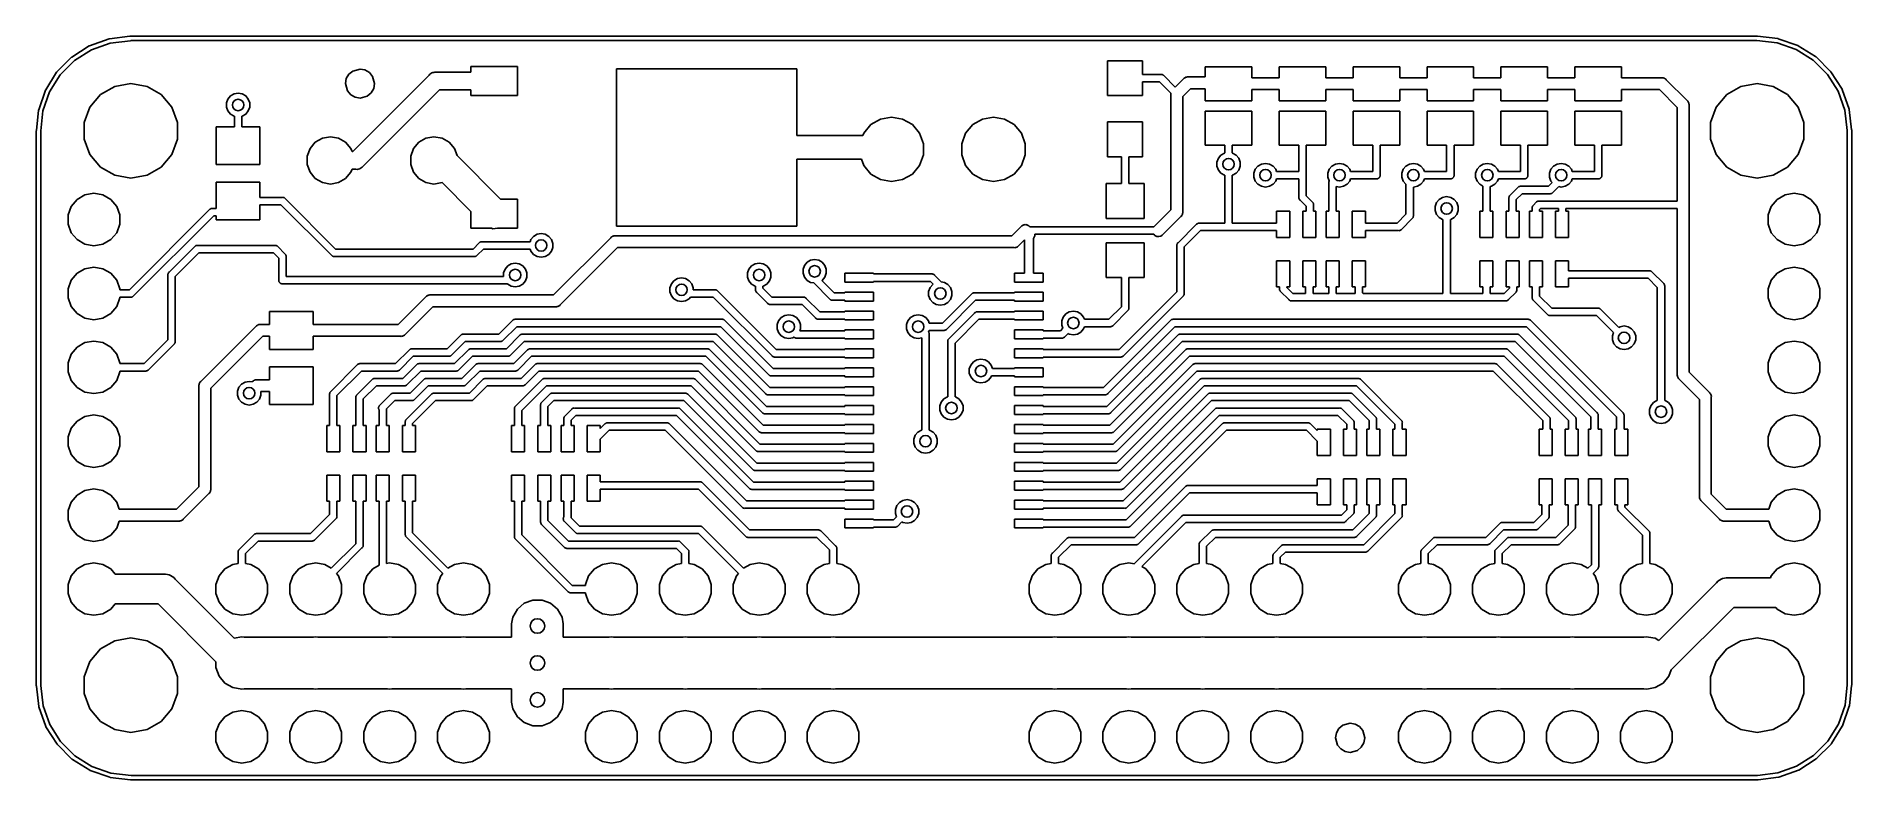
# Model space of a CAD drawing. Extents: x 117.3 to 179.7, y -117.8 to -92.2.
import ezdxf

# ---------------------------------------------------------------- set-up
doc = ezdxf.new("R2010")
doc.units = 0
doc.header["$MEASUREMENT"] = 0
doc.layers.add('BLACK', color=7, linetype='CONTINUOUS')

msp = doc.modelspace()

# ---------------------------------------------------------------- linework, layer by layer
at = {"layer": 'BLACK', "linetype": 'CONTINUOUS'}
for p, q in [((119.144, -92.5543), (119.811, -92.3168)), ((119.811, -92.3168), (119.812, -92.3165)), ((119.812, -92.3165), (119.82, -92.3148)), ((119.82, -92.3148), (119.827, -92.313)), ((119.827, -92.313), (120.53, -92.2292)), ((120.53, -92.2292), (120.531, -92.2291)), ((120.531, -92.2291), (120.535, -92.2291)), ((120.535, -92.2291), (120.539, -92.2287)), ((120.539, -92.2287), (120.554, -92.2286)), ((120.554, -92.2286), (120.555, -92.2286)), ((120.555, -92.2286), (176.448, -92.2286)), ((176.448, -92.2286), (176.452, -92.2293)), ((176.452, -92.2293), (177.153, -92.308)), ((177.153, -92.308), (177.154, -92.3081)), ((177.154, -92.3081), (177.162, -92.3099)), ((177.162, -92.3099), (177.169, -92.3117)), ((177.169, -92.3117), (177.838, -92.5445)), ((118.519, -92.9506), (118.525, -92.9458)), ((118.525, -92.9458), (118.531, -92.9409)), ((118.531, -92.9409), (119.129, -92.5616)), ((119.202, -92.6928), (118.619, -93.063)), ((119.129, -92.5616), (119.13, -92.561)), ((119.13, -92.561), (119.137, -92.5577)), ((119.137, -92.5577), (119.144, -92.5543)), ((119.853, -92.461), (119.202, -92.6928)), ((120.544, -92.3787), (119.853, -92.461)), ((120.561, -92.3786), (120.544, -92.3787)), ((176.437, -92.3786), (120.561, -92.3786)), ((177.128, -92.4561), (176.437, -92.3786)), ((177.78, -92.6833), (177.128, -92.4561)), ((178.366, -93.0495), (177.78, -92.6833)), ((177.838, -92.5445), (177.839, -92.5448)), ((177.839, -92.5448), (177.846, -92.5483)), ((177.846, -92.5483), (177.853, -92.5517)), ((177.853, -92.5517), (178.453, -92.9268)), ((178.453, -92.9268), (178.454, -92.9273)), ((178.454, -92.9273), (178.46, -92.9323)), ((178.46, -92.9323), (178.466, -92.9372)), ((178.466, -92.9372), (178.968, -93.4359)), ((117.634, -94.067), (118.009, -93.4667)), ((118.132, -93.5533), (117.766, -94.1393)), ((118.009, -93.4667), (118.01, -93.4658)), ((118.01, -93.4658), (118.015, -93.4597)), ((118.015, -93.4597), (118.02, -93.4536)), ((118.02, -93.4536), (118.518, -92.9514)), ((118.619, -93.063), (118.132, -93.5533)), ((118.518, -92.9514), (118.519, -92.9506)), ((127.964, -93.6836), (128.051, -93.5332)), ((128.051, -93.5332), (128.184, -93.4216)), ((128.182, -96.1898), (130.809, -93.5625)), ((128.184, -93.4216), (128.434, -93.3546)), ((128.434, -93.3546), (128.434, -93.3546)), ((128.434, -93.3546), (128.605, -93.3848)), ((128.605, -93.3848), (128.755, -93.4716)), ((128.755, -93.4716), (128.867, -93.6046)), ((130.809, -93.5625), (130.835, -93.5315)), ((130.835, -93.5315), (130.87, -93.5113)), ((130.87, -93.5113), (130.903, -93.4881)), ((130.903, -93.4881), (130.916, -93.4846)), ((130.916, -93.4846), (130.928, -93.4778)), ((130.928, -93.4778), (130.968, -93.4707)), ((130.968, -93.4707), (131.007, -93.4603)), ((131.007, -93.4603), (131.047, -93.4638)), ((131.047, -93.4638), (132.246, -93.4638)), ((132.246, -93.4638), (132.246, -93.2686)), ((132.246, -93.2686), (133.846, -93.2686)), ((133.846, -93.2686), (133.846, -94.2686)), ((137.246, -98.7486), (137.246, -93.3486)), ((137.246, -93.3486), (143.446, -93.3486)), ((143.446, -93.3486), (143.446, -95.6422)), ((154.124, -94.2666), (154.124, -93.0666)), ((154.124, -93.0666), (155.324, -93.0666)), ((155.324, -93.0666), (155.324, -93.5396)), ((155.324, -93.5396), (155.955, -93.5396)), ((155.955, -93.5396), (155.971, -93.5381)), ((155.971, -93.5381), (155.988, -93.5425)), ((155.988, -93.5425), (156.004, -93.5454)), ((156.004, -93.5454), (156.009, -93.5483)), ((156.009, -93.5483), (156.015, -93.5497)), ((156.015, -93.5497), (156.028, -93.5594)), ((156.028, -93.5594), (156.043, -93.5678)), ((156.043, -93.5678), (156.054, -93.5807)), ((157.48, -93.6244), (157.48, -93.2754)), ((157.48, -93.2754), (159.08, -93.2754)), ((159.08, -93.2754), (159.08, -93.6564)), ((160.02, -93.6564), (160.02, -93.2754)), ((160.02, -93.2754), (161.62, -93.2754)), ((161.62, -93.2754), (161.62, -93.6564)), ((162.56, -93.6564), (162.56, -93.2754)), ((162.56, -93.2754), (164.16, -93.2754)), ((164.16, -93.2754), (164.16, -93.6564)), ((165.1, -93.6564), (165.1, -93.2754)), ((165.1, -93.2754), (166.7, -93.2754)), ((166.7, -93.2754), (166.7, -93.6564)), ((167.64, -93.6564), (167.64, -93.2754)), ((167.64, -93.2754), (169.24, -93.2754)), ((169.24, -93.2754), (169.24, -93.6564)), ((170.18, -93.6564), (170.18, -93.2754)), ((170.18, -93.2754), (171.78, -93.2754)), ((171.78, -93.2754), (171.78, -93.6564)), ((178.857, -93.5364), (178.366, -93.0495)), ((179.227, -94.1199), (178.857, -93.5364)), ((178.968, -93.4359), (178.969, -93.4367)), ((178.969, -93.4367), (178.974, -93.4428)), ((178.974, -93.4428), (178.979, -93.4489)), ((178.979, -93.4489), (179.358, -94.0466)), ((117.394, -94.7505), (117.627, -94.0821)), ((117.766, -94.1393), (117.539, -94.7919)), ((117.627, -94.0811), (117.631, -94.0741)), ((117.627, -94.0821), (117.627, -94.0811)), ((117.631, -94.0741), (117.634, -94.067)), ((119.517, -94.234), (120.005, -93.9519)), ((120.005, -93.9519), (120.561, -93.8539)), ((120.561, -93.8539), (121.117, -93.9519)), ((121.117, -93.9519), (121.605, -94.234)), ((124.105, -94.2079), (124.244, -94.1834)), ((124.244, -94.1834), (124.383, -94.2079)), ((127.934, -93.8546), (127.964, -93.6836)), ((128.001, -94.1046), (127.934, -93.8546)), ((127.934, -93.8546), (127.934, -93.8546)), ((128.113, -94.2376), (128.001, -94.1046)), ((131.16, -94.0734), (128.533, -96.7007)), ((128.817, -94.176), (128.684, -94.2876)), ((128.904, -94.0256), (128.817, -94.176)), ((128.867, -93.6046), (128.934, -93.8546)), ((128.934, -93.8546), (128.904, -94.0256)), ((128.934, -93.8546), (128.934, -93.8546)), ((132.246, -94.0734), (131.16, -94.0734)), ((132.246, -94.2686), (132.246, -94.0734)), ((155.907, -93.7936), (155.324, -93.7936)), ((155.324, -93.7936), (155.324, -94.2666)), ((156.298, -94.1843), (155.907, -93.7936)), ((156.054, -93.5807), (156.448, -93.9751)), ((156.297, -94.1906), (156.298, -94.1843)), ((156.299, -94.2175), (156.297, -94.1906)), ((156.448, -93.9751), (156.733, -93.6902)), ((156.967, -94.0308), (156.705, -94.2928)), ((156.733, -93.6902), (156.75, -93.6695)), ((156.75, -93.6695), (156.774, -93.6561)), ((156.774, -93.6561), (156.796, -93.6406)), ((156.796, -93.6406), (156.805, -93.6382)), ((156.805, -93.6382), (156.813, -93.6337)), ((156.813, -93.6337), (156.839, -93.629)), ((156.839, -93.629), (156.865, -93.6221)), ((156.865, -93.6221), (156.892, -93.6244)), ((156.892, -93.6244), (157.48, -93.6244)), ((157.48, -94.0308), (156.967, -94.0308)), ((157.48, -94.4438), (157.48, -94.0308)), ((159.08, -93.6564), (160.02, -93.6564)), ((160.02, -94.0628), (159.08, -94.0628)), ((159.08, -94.0628), (159.08, -94.4438)), ((160.02, -94.4438), (160.02, -94.0628)), ((161.62, -93.6564), (162.56, -93.6564)), ((162.56, -94.0628), (161.62, -94.0628)), ((161.62, -94.0628), (161.62, -94.4438)), ((162.56, -94.4438), (162.56, -94.0628)), ((164.16, -93.6564), (165.1, -93.6564)), ((165.1, -94.0628), (164.16, -94.0628)), ((164.16, -94.0628), (164.16, -94.4438)), ((165.1, -94.4438), (165.1, -94.0628)), ((166.7, -93.6564), (167.64, -93.6564)), ((167.64, -94.0628), (166.7, -94.0628)), ((166.7, -94.0628), (166.7, -94.4438)), ((167.64, -94.4438), (167.64, -94.0628)), ((169.24, -93.6564), (170.18, -93.6564)), ((170.18, -94.0628), (169.24, -94.0628)), ((169.24, -94.0628), (169.24, -94.4438)), ((170.18, -94.4438), (170.18, -94.0628)), ((171.78, -93.6564), (173.162, -93.6564)), ((173.087, -94.0628), (171.78, -94.0628)), ((171.78, -94.0628), (171.78, -94.4438)), ((173.698, -94.6738), (173.087, -94.0628)), ((173.162, -93.6564), (173.189, -93.6541)), ((173.189, -93.6541), (173.215, -93.661)), ((173.215, -93.661), (173.242, -93.6657)), ((173.242, -93.6657), (173.25, -93.6702)), ((173.25, -93.6702), (173.258, -93.6726)), ((173.258, -93.6726), (173.28, -93.6881)), ((173.28, -93.6881), (173.304, -93.7015)), ((173.304, -93.7015), (173.321, -93.7222)), ((173.321, -93.7222), (174.039, -94.4397)), ((175.397, -94.234), (175.885, -93.9519)), ((175.885, -93.9519), (176.441, -93.8539)), ((176.441, -93.8539), (176.997, -93.9519)), ((176.997, -93.9519), (177.485, -94.234)), ((179.459, -94.7708), (179.227, -94.1199)), ((179.358, -94.0466), (179.359, -94.0475)), ((179.359, -94.0475), (179.362, -94.0546)), ((179.362, -94.0546), (179.365, -94.0616)), ((179.365, -94.0616), (179.603, -94.7284)), ((117.312, -95.4679), (117.39, -94.7668)), ((117.39, -94.7668), (117.391, -94.7658)), ((117.391, -94.7658), (117.392, -94.7581)), ((117.392, -94.7581), (117.394, -94.7505)), ((117.539, -94.7919), (117.461, -95.4828)), ((118.961, -95.1965), (119.154, -94.6663)), ((119.154, -94.6663), (119.517, -94.234)), ((121.605, -94.234), (121.968, -94.6663)), ((121.968, -94.6663), (122.161, -95.1965)), ((123.844, -94.5191), (123.892, -94.3865)), ((123.844, -94.6601), (123.844, -94.5191)), ((123.892, -94.7927), (123.844, -94.6601)), ((123.892, -94.3865), (123.983, -94.2784)), ((123.983, -94.9008), (123.892, -94.7927)), ((123.983, -94.2784), (124.105, -94.2079)), ((124.383, -94.2079), (124.505, -94.2784)), ((124.505, -94.2784), (124.596, -94.3865)), ((124.596, -94.7927), (124.505, -94.9008)), ((124.596, -94.3865), (124.644, -94.5191)), ((124.644, -94.6601), (124.596, -94.7927)), ((124.644, -94.5191), (124.644, -94.6601)), ((128.263, -94.3244), (128.113, -94.2376)), ((128.434, -94.3546), (128.263, -94.3244)), ((128.684, -94.2876), (128.434, -94.3546)), ((128.434, -94.3546), (128.434, -94.3546)), ((133.846, -94.2686), (132.246, -94.2686)), ((155.324, -94.2666), (154.124, -94.2666)), ((156.299, -98.1884), (156.299, -94.2175)), ((156.705, -94.2928), (156.705, -98.2637)), ((159.08, -94.4438), (157.48, -94.4438)), ((157.48, -95.9678), (157.48, -94.7994)), ((157.48, -94.7994), (159.08, -94.7994)), ((159.08, -94.7994), (159.08, -95.9678)), ((161.62, -94.4438), (160.02, -94.4438)), ((160.02, -95.9678), (160.02, -94.7994)), ((160.02, -94.7994), (161.62, -94.7994)), ((161.62, -94.7994), (161.62, -95.9678)), ((164.16, -94.4438), (162.56, -94.4438)), ((162.56, -95.9678), (162.56, -94.7994)), ((162.56, -94.7994), (164.16, -94.7994)), ((164.16, -94.7994), (164.16, -95.9678)), ((166.7, -94.4438), (165.1, -94.4438)), ((165.1, -95.9678), (165.1, -94.7994)), ((165.1, -94.7994), (166.7, -94.7994)), ((166.7, -94.7994), (166.7, -95.9678)), ((169.24, -94.4438), (167.64, -94.4438)), ((167.64, -95.9678), (167.64, -94.7994)), ((167.64, -94.7994), (169.24, -94.7994)), ((169.24, -94.7994), (169.24, -95.9678)), ((171.78, -94.4438), (170.18, -94.4438)), ((170.18, -95.9678), (170.18, -94.7994)), ((170.18, -94.7994), (171.78, -94.7994)), ((171.78, -94.7994), (171.78, -95.9678)), ((173.698, -97.8916), (173.698, -94.6738)), ((174.039, -94.4397), (174.059, -94.457)), ((174.059, -94.457), (174.073, -94.4803)), ((174.073, -94.4803), (174.088, -94.5024)), ((174.088, -94.5024), (174.09, -94.5112)), ((174.09, -94.5112), (174.095, -94.519)), ((174.095, -94.519), (174.1, -94.5456)), ((174.1, -94.5456), (174.107, -94.5716)), ((174.107, -94.5716), (174.104, -94.5985)), ((174.104, -94.5985), (174.104, -103.776)), ((174.841, -95.1965), (175.034, -94.6663)), ((175.034, -94.6663), (175.397, -94.234)), ((177.485, -94.234), (177.848, -94.6663)), ((177.848, -94.6663), (178.041, -95.1965)), ((179.541, -95.461), (179.459, -94.7708)), ((179.603, -94.7284), (179.603, -94.7294)), ((179.603, -94.7294), (179.605, -94.7371)), ((179.605, -94.7371), (179.607, -94.7447)), ((179.607, -94.7447), (179.69, -95.4476)), ((118.961, -95.7607), (118.961, -95.1965)), ((122.161, -95.1965), (122.161, -95.7607)), ((123.494, -96.6391), (123.494, -95.3391)), ((123.494, -95.3391), (124.117, -95.3391)), ((124.105, -94.9713), (123.983, -94.9008)), ((124.117, -94.9734), (124.105, -94.9713)), ((124.117, -95.3391), (124.117, -94.9734)), ((124.383, -94.9713), (124.371, -94.9734)), ((124.371, -94.9734), (124.371, -95.3391)), ((124.371, -95.3391), (124.994, -95.3391)), ((124.505, -94.9008), (124.383, -94.9713)), ((124.994, -95.3391), (124.994, -96.6391)), ((145.741, -95.5591), (145.988, -95.264)), ((145.988, -95.264), (146.322, -95.0714)), ((146.322, -95.0714), (146.701, -95.0046)), ((146.701, -95.0046), (147.08, -95.0714)), ((147.08, -95.0714), (147.414, -95.264)), ((147.414, -95.264), (147.662, -95.5591)), ((149.241, -95.5591), (149.488, -95.264)), ((149.488, -95.264), (149.822, -95.0714)), ((149.822, -95.0714), (150.201, -95.0046)), ((150.201, -95.0046), (150.58, -95.0714)), ((150.58, -95.0714), (150.914, -95.264)), ((150.914, -95.264), (151.162, -95.5591)), ((154.124, -96.3666), (154.124, -95.1666)), ((154.124, -95.1666), (155.324, -95.1666)), ((155.324, -95.1666), (155.324, -96.3666)), ((174.841, -95.7607), (174.841, -95.1965)), ((178.041, -95.1965), (178.041, -95.7607)), ((117.311, -95.472), (117.312, -95.4679)), ((117.311, -114.535), (117.311, -95.472)), ((117.461, -95.4828), (117.461, -114.528)), ((119.154, -96.2909), (118.961, -95.7607)), ((122.161, -95.7607), (121.968, -96.2909)), ((126.716, -96.0884), (126.897, -95.8722)), ((126.897, -95.8722), (127.141, -95.7312)), ((127.141, -95.7312), (127.419, -95.6822)), ((127.419, -95.6822), (127.697, -95.7312)), ((127.697, -95.7312), (127.941, -95.8722)), ((127.941, -95.8722), (128.123, -96.0884)), ((130.272, -96.0884), (130.453, -95.8722)), ((130.453, -95.8722), (130.697, -95.7312)), ((130.697, -95.7312), (130.975, -95.6822)), ((130.975, -95.6822), (131.253, -95.7312)), ((131.253, -95.7312), (131.497, -95.8722)), ((131.497, -95.8722), (131.679, -96.0884)), ((143.446, -95.6422), (145.71, -95.6422)), ((145.71, -95.6422), (145.741, -95.5591)), ((147.662, -95.5591), (147.793, -95.921)), ((147.793, -95.921), (147.793, -96.3062)), ((149.109, -95.921), (149.241, -95.5591)), ((149.109, -96.3062), (149.109, -95.921)), ((151.162, -95.5591), (151.293, -95.921)), ((151.293, -95.921), (151.293, -96.3062)), ((158.153, -95.9678), (157.48, -95.9678)), ((158.153, -96.2378), (158.153, -95.9678)), ((159.08, -95.9678), (158.407, -95.9678)), ((158.407, -95.9678), (158.407, -96.2378)), ((160.693, -95.9678), (160.02, -95.9678)), ((160.693, -96.8756), (160.693, -95.9678)), ((161.62, -95.9678), (160.947, -95.9678)), ((160.947, -95.9678), (160.947, -97.712)), ((163.233, -95.9678), (162.56, -95.9678)), ((163.233, -96.8756), (163.233, -95.9678)), ((164.16, -95.9678), (163.487, -95.9678)), ((163.487, -95.9678), (163.487, -97.025)), ((165.773, -95.9678), (165.1, -95.9678)), ((165.773, -96.8756), (165.773, -95.9678)), ((166.7, -95.9678), (166.027, -95.9678)), ((166.027, -95.9678), (166.027, -97.025)), ((168.313, -95.9678), (167.64, -95.9678)), ((168.313, -96.8756), (168.313, -95.9678)), ((169.24, -95.9678), (168.567, -95.9678)), ((168.567, -95.9678), (168.567, -97.025)), ((170.853, -95.9678), (170.18, -95.9678)), ((170.853, -96.8756), (170.853, -95.9678)), ((171.78, -95.9678), (171.107, -95.9678)), ((171.107, -95.9678), (171.107, -97.025)), ((175.034, -96.2909), (174.841, -95.7607)), ((178.041, -95.7607), (177.848, -96.2909)), ((179.541, -95.4789), (179.541, -95.461)), ((179.541, -114.524), (179.541, -95.4789)), ((179.69, -95.4476), (179.691, -95.4486)), ((179.691, -95.4486), (179.691, -95.4524)), ((179.691, -95.4524), (179.691, -95.4562)), ((179.691, -95.4562), (179.691, -95.4719)), ((179.691, -95.4719), (179.691, -95.472)), ((179.691, -95.472), (179.691, -114.535)), ((119.517, -96.7232), (119.154, -96.2909)), ((121.968, -96.2909), (121.605, -96.7232)), ((124.994, -96.6391), (123.494, -96.6391)), ((126.619, -96.3535), (126.716, -96.0884)), ((126.619, -96.6357), (126.619, -96.3535)), ((126.716, -96.9008), (126.619, -96.6357)), ((128.123, -96.0884), (128.16, -96.1898)), ((128.16, -96.1898), (128.182, -96.1898)), ((130.175, -96.3535), (130.272, -96.0884)), ((130.175, -96.6357), (130.175, -96.3535)), ((130.272, -96.9008), (130.175, -96.6357)), ((131.679, -96.0884), (131.767, -96.3311)), ((131.767, -96.3311), (133.265, -97.8286)), ((145.663, -96.455), (143.446, -96.455)), ((143.446, -96.455), (143.446, -98.7486)), ((145.741, -96.6681), (145.663, -96.455)), ((145.988, -96.9632), (145.741, -96.6681)), ((147.662, -96.6681), (147.414, -96.9632)), ((147.793, -96.3062), (147.662, -96.6681)), ((149.241, -96.6681), (149.109, -96.3062)), ((149.488, -96.9632), (149.241, -96.6681)), ((151.162, -96.6681), (150.914, -96.9632)), ((151.293, -96.3062), (151.162, -96.6681)), ((154.597, -96.3666), (154.124, -96.3666)), ((154.597, -97.2916), (154.597, -96.3666)), ((155.324, -96.3666), (154.851, -96.3666)), ((154.851, -96.3666), (154.851, -97.2916)), ((157.88, -96.5511), (157.928, -96.4185)), ((157.88, -96.6921), (157.88, -96.5511)), ((157.928, -96.4185), (158.019, -96.3104)), ((158.019, -96.3104), (158.141, -96.2399)), ((158.141, -96.2399), (158.153, -96.2378)), ((158.407, -96.2378), (158.419, -96.2399)), ((158.419, -96.2399), (158.541, -96.3104)), ((158.541, -96.3104), (158.632, -96.4185)), ((158.632, -96.4185), (158.68, -96.5511)), ((158.68, -96.5511), (158.68, -96.6921)), ((159.289, -96.6914), (159.411, -96.6209)), ((159.411, -96.6209), (159.55, -96.5964)), ((159.55, -96.5964), (159.689, -96.6209)), ((159.689, -96.6209), (159.811, -96.6914)), ((161.829, -96.6914), (161.951, -96.6209)), ((161.951, -96.6209), (162.09, -96.5964)), ((162.09, -96.5964), (162.229, -96.6209)), ((162.229, -96.6209), (162.351, -96.6914)), ((164.369, -96.6914), (164.491, -96.6209)), ((164.491, -96.6209), (164.63, -96.5964)), ((164.63, -96.5964), (164.769, -96.6209)), ((164.769, -96.6209), (164.891, -96.6914)), ((166.909, -96.6914), (167.031, -96.6209)), ((167.031, -96.6209), (167.17, -96.5964)), ((167.17, -96.5964), (167.309, -96.6209)), ((167.309, -96.6209), (167.431, -96.6914)), ((169.449, -96.6914), (169.571, -96.6209)), ((169.571, -96.6209), (169.71, -96.5964)), ((169.71, -96.5964), (169.849, -96.6209)), ((169.849, -96.6209), (169.971, -96.6914)), ((175.397, -96.7232), (175.034, -96.2909)), ((177.848, -96.2909), (177.485, -96.7232)), ((120.005, -97.0053), (119.517, -96.7232)), ((120.561, -97.1033), (120.005, -97.0053)), ((121.117, -97.0053), (120.561, -97.1033)), ((121.605, -96.7232), (121.117, -97.0053)), ((123.494, -98.1456), (123.494, -97.2391)), ((123.494, -97.2391), (124.994, -97.2391)), ((124.994, -97.2391), (124.994, -97.7646)), ((126.897, -97.117), (126.716, -96.9008)), ((127.141, -97.258), (126.897, -97.117)), ((127.419, -97.307), (127.141, -97.258)), ((127.697, -97.258), (127.419, -97.307)), ((127.941, -97.117), (127.697, -97.258)), ((128.123, -96.9008), (127.941, -97.117)), ((128.16, -96.7994), (128.123, -96.9008)), ((128.295, -96.7994), (128.16, -96.7994)), ((128.335, -96.8029), (128.295, -96.7994)), ((128.374, -96.7925), (128.335, -96.8029)), ((128.414, -96.7854), (128.374, -96.7925)), ((128.426, -96.7786), (128.414, -96.7854)), ((128.439, -96.7751), (128.426, -96.7786)), ((128.472, -96.7519), (128.439, -96.7751)), ((128.507, -96.7317), (128.472, -96.7519)), ((128.533, -96.7007), (128.507, -96.7317)), ((130.453, -97.117), (130.272, -96.9008)), ((130.697, -97.258), (130.453, -97.117)), ((130.975, -97.307), (130.697, -97.258)), ((131.253, -97.258), (130.975, -97.307)), ((131.256, -97.2565), (131.253, -97.258)), ((132.246, -98.247), (131.256, -97.2565)), ((146.322, -97.1558), (145.988, -96.9632)), ((146.701, -97.2226), (146.322, -97.1558)), ((147.08, -97.1558), (146.701, -97.2226)), ((147.414, -96.9632), (147.08, -97.1558)), ((149.822, -97.1558), (149.488, -96.9632)), ((150.201, -97.2226), (149.822, -97.1558)), ((150.58, -97.1558), (150.201, -97.2226)), ((150.914, -96.9632), (150.58, -97.1558)), ((154.074, -98.4916), (154.074, -97.2916)), ((154.074, -97.2916), (154.597, -97.2916)), ((154.851, -97.2916), (155.374, -97.2916)), ((155.374, -97.2916), (155.374, -98.4916)), ((157.928, -96.8247), (157.88, -96.6921)), ((158.019, -96.9328), (157.928, -96.8247)), ((158.141, -97.0033), (158.019, -96.9328)), ((158.153, -97.0054), (158.141, -97.0033)), ((158.153, -98.6536), (158.153, -97.0054)), ((158.419, -97.0033), (158.407, -97.0054)), ((158.407, -97.0054), (158.407, -98.6536)), ((158.541, -96.9328), (158.419, -97.0033)), ((158.632, -96.8247), (158.541, -96.9328)), ((158.68, -96.6921), (158.632, -96.8247)), ((159.15, -96.9321), (159.198, -96.7995)), ((159.15, -97.0731), (159.15, -96.9321)), ((159.198, -97.2057), (159.15, -97.0731)), ((159.198, -96.7995), (159.289, -96.6914)), ((159.289, -97.3138), (159.198, -97.2057)), ((159.811, -96.6914), (159.902, -96.7995)), ((159.902, -97.2057), (159.811, -97.3138)), ((159.902, -96.7995), (159.93, -96.8756)), ((159.93, -97.1296), (159.902, -97.2057)), ((159.93, -96.8756), (160.693, -96.8756)), ((160.693, -97.1296), (159.93, -97.1296)), ((160.693, -97.7591), (160.693, -97.1296)), ((161.69, -96.9321), (161.738, -96.7995)), ((161.69, -97.0731), (161.69, -96.9321)), ((161.734, -97.1936), (161.69, -97.0731)), ((161.727, -97.2264), (161.731, -97.2101)), ((161.728, -97.2431), (161.727, -97.2264)), ((161.728, -98.2426), (161.728, -97.2431)), ((161.731, -97.2101), (161.734, -97.1936)), ((161.738, -96.7995), (161.829, -96.6914)), ((162.351, -96.6914), (162.442, -96.7995)), ((162.442, -97.2057), (162.351, -97.3138)), ((162.442, -96.7995), (162.47, -96.8756)), ((162.47, -97.1296), (162.442, -97.2057)), ((162.47, -96.8756), (163.233, -96.8756)), ((163.382, -97.1296), (162.47, -97.1296)), ((163.393, -97.1257), (163.382, -97.1296)), ((163.404, -97.1238), (163.393, -97.1257)), ((163.414, -97.1181), (163.404, -97.1238)), ((163.425, -97.1143), (163.414, -97.1181)), ((163.433, -97.107), (163.425, -97.1143)), ((163.443, -97.1014), (163.433, -97.107)), ((163.45, -97.0927), (163.443, -97.1014)), ((163.459, -97.0855), (163.45, -97.0927)), ((163.465, -97.0757), (163.459, -97.0855)), ((163.472, -97.0671), (163.465, -97.0757)), ((163.476, -97.0565), (163.472, -97.0671)), ((163.481, -97.0467), (163.476, -97.0565)), ((163.483, -97.0356), (163.481, -97.0467)), ((163.487, -97.025), (163.483, -97.0356)), ((164.23, -96.9321), (164.278, -96.7995)), ((164.23, -97.0731), (164.23, -96.9321)), ((164.278, -97.2057), (164.23, -97.0731)), ((164.278, -96.7995), (164.369, -96.6914)), ((164.369, -97.3138), (164.278, -97.2057)), ((164.891, -96.6914), (164.982, -96.7995)), ((164.982, -97.2057), (164.891, -97.3138)), ((164.982, -96.7995), (165.01, -96.8756)), ((165.01, -97.1296), (164.982, -97.2057)), ((165.01, -96.8756), (165.773, -96.8756)), ((165.922, -97.1296), (165.01, -97.1296)), ((165.933, -97.1257), (165.922, -97.1296)), ((165.944, -97.1238), (165.933, -97.1257)), ((165.954, -97.1181), (165.944, -97.1238)), ((165.965, -97.1143), (165.954, -97.1181)), ((165.973, -97.107), (165.965, -97.1143)), ((165.983, -97.1014), (165.973, -97.107)), ((165.99, -97.0927), (165.983, -97.1014)), ((165.999, -97.0855), (165.99, -97.0927)), ((166.005, -97.0757), (165.999, -97.0855)), ((166.012, -97.0671), (166.005, -97.0757)), ((166.016, -97.0565), (166.012, -97.0671)), ((166.021, -97.0467), (166.016, -97.0565)), ((166.023, -97.0356), (166.021, -97.0467)), ((166.027, -97.025), (166.023, -97.0356)), ((166.77, -96.9321), (166.818, -96.7995)), ((166.77, -97.0731), (166.77, -96.9321)), ((166.818, -97.2057), (166.77, -97.0731)), ((166.818, -96.7995), (166.909, -96.6914)), ((166.909, -97.3138), (166.818, -97.2057)), ((167.431, -96.6914), (167.522, -96.7995)), ((167.522, -97.2057), (167.431, -97.3138)), ((167.522, -96.7995), (167.55, -96.8756)), ((167.55, -97.1296), (167.522, -97.2057)), ((167.55, -96.8756), (168.313, -96.8756)), ((168.462, -97.1296), (167.55, -97.1296)), ((168.473, -97.1257), (168.462, -97.1296)), ((168.484, -97.1238), (168.473, -97.1257)), ((168.494, -97.1181), (168.484, -97.1238)), ((168.505, -97.1143), (168.494, -97.1181)), ((168.513, -97.107), (168.505, -97.1143)), ((168.523, -97.1014), (168.513, -97.107)), ((168.53, -97.0927), (168.523, -97.1014)), ((168.539, -97.0855), (168.53, -97.0927)), ((168.545, -97.0757), (168.539, -97.0855)), ((168.552, -97.0671), (168.545, -97.0757)), ((168.556, -97.0565), (168.552, -97.0671)), ((168.561, -97.0467), (168.556, -97.0565)), ((168.563, -97.0356), (168.561, -97.0467)), ((168.567, -97.025), (168.563, -97.0356)), ((169.276, -97.3836), (169.402, -97.258)), ((169.31, -96.9321), (169.358, -96.7995)), ((169.31, -97.0731), (169.31, -96.9321)), ((169.358, -97.2057), (169.31, -97.0731)), ((169.358, -96.7995), (169.449, -96.6914)), ((169.402, -97.258), (169.358, -97.2057)), ((169.971, -96.6914), (170.062, -96.7995)), ((170.062, -97.2057), (169.971, -97.3138)), ((170.062, -96.7995), (170.09, -96.8756)), ((170.09, -97.1296), (170.062, -97.2057)), ((170.09, -96.8756), (170.853, -96.8756)), ((171.002, -97.1296), (170.09, -97.1296)), ((171.013, -97.1257), (171.002, -97.1296)), ((171.024, -97.1238), (171.013, -97.1257)), ((171.034, -97.1181), (171.024, -97.1238)), ((171.045, -97.1143), (171.034, -97.1181)), ((171.053, -97.107), (171.045, -97.1143)), ((171.063, -97.1014), (171.053, -97.107)), ((171.07, -97.0927), (171.063, -97.1014)), ((171.079, -97.0855), (171.07, -97.0927)), ((171.085, -97.0757), (171.079, -97.0855)), ((171.092, -97.0671), (171.085, -97.0757)), ((171.096, -97.0565), (171.092, -97.0671)), ((171.101, -97.0467), (171.096, -97.0565)), ((171.103, -97.0356), (171.101, -97.0467)), ((171.107, -97.025), (171.103, -97.0356)), ((175.885, -97.0053), (175.397, -96.7232)), ((176.441, -97.1033), (175.885, -97.0053)), ((176.997, -97.0053), (176.441, -97.1033)), ((177.485, -96.7232), (176.997, -97.0053)), ((118.509, -98.0752), (118.711, -97.8351)), ((118.711, -97.8351), (118.982, -97.6783)), ((118.982, -97.6783), (119.291, -97.6239)), ((119.291, -97.6239), (119.6, -97.6783)), ((119.6, -97.6783), (119.871, -97.8351)), ((119.871, -97.8351), (120.073, -98.0752)), ((124.994, -97.7646), (125.763, -97.7646)), ((125.763, -97.7646), (125.779, -97.7631)), ((125.779, -97.7631), (125.796, -97.7675)), ((125.796, -97.7675), (125.812, -97.7704)), ((125.812, -97.7704), (125.817, -97.7733)), ((125.817, -97.7733), (125.823, -97.7747)), ((125.823, -97.7747), (125.836, -97.7844)), ((125.836, -97.7844), (125.851, -97.7928)), ((125.851, -97.7928), (125.862, -97.8057)), ((125.862, -97.8057), (127.596, -99.5401)), ((133.265, -97.8286), (133.846, -97.8286)), ((133.846, -97.8286), (133.846, -98.8286)), ((159.411, -97.3843), (159.289, -97.3138)), ((159.55, -97.4088), (159.411, -97.3843)), ((159.689, -97.3843), (159.55, -97.4088)), ((159.811, -97.3138), (159.689, -97.3843)), ((160.692, -97.7758), (160.693, -97.7591)), ((160.696, -97.7921), (160.692, -97.7758)), ((160.699, -97.8087), (160.696, -97.7921)), ((160.702, -97.8136), (160.699, -97.8087)), ((160.703, -97.8191), (160.702, -97.8136)), ((160.713, -97.8329), (160.703, -97.8191)), ((160.721, -97.8475), (160.713, -97.8329)), ((160.734, -97.8583), (160.721, -97.8475)), ((160.947, -98.0712), (160.734, -97.8583)), ((160.947, -97.712), (161.16, -97.9249)), ((161.16, -97.9249), (161.173, -97.9357)), ((161.173, -97.9357), (161.181, -97.9503)), ((162.09, -97.4088), (161.982, -97.3898)), ((161.982, -97.3898), (161.982, -98.2426)), ((162.229, -97.3843), (162.09, -97.4088)), ((162.351, -97.3138), (162.229, -97.3843)), ((164.376, -97.3179), (164.369, -97.3138)), ((164.376, -98.347), (164.376, -97.3179)), ((164.769, -97.3843), (164.63, -97.4088)), ((164.63, -97.4088), (164.63, -98.3941)), ((164.891, -97.3138), (164.769, -97.3843)), ((165.421, -97.9425), (165.512, -97.8344)), ((165.512, -97.8344), (165.634, -97.7639)), ((165.634, -97.7639), (165.773, -97.7394)), ((165.773, -97.7394), (165.912, -97.7639)), ((165.912, -97.7639), (166.034, -97.8344)), ((166.034, -97.8344), (166.125, -97.9425)), ((167.013, -97.3739), (166.909, -97.3138)), ((167.013, -98.2426), (167.013, -97.3739)), ((167.309, -97.3843), (167.267, -97.3917)), ((167.267, -97.3917), (167.267, -98.2426)), ((167.431, -97.3138), (167.309, -97.3843)), ((167.912, -97.7724), (167.916, -97.7561)), ((167.913, -97.7891), (167.912, -97.7724)), ((167.913, -98.2426), (167.913, -97.7891)), ((167.916, -97.7561), (167.919, -97.7395)), ((167.919, -97.7395), (167.922, -97.7346)), ((167.922, -97.7346), (167.923, -97.7291)), ((167.923, -97.7291), (167.933, -97.7153)), ((167.933, -97.7153), (167.941, -97.7007)), ((167.941, -97.7007), (167.954, -97.6899)), ((167.954, -97.6899), (168.219, -97.4247)), ((168.366, -97.6376), (168.167, -97.8362)), ((168.167, -97.8362), (168.167, -98.2426)), ((168.219, -97.4247), (168.23, -97.4118)), ((168.23, -97.4118), (168.245, -97.4034)), ((168.245, -97.4034), (168.259, -97.3937)), ((168.259, -97.3937), (168.264, -97.3923)), ((168.264, -97.3923), (168.269, -97.3894)), ((168.269, -97.3894), (168.286, -97.3865)), ((168.286, -97.3865), (168.302, -97.3821)), ((168.302, -97.3821), (168.319, -97.3836)), ((168.319, -97.3836), (169.276, -97.3836)), ((169.324, -97.6376), (168.366, -97.6376)), ((168.754, -98.0329), (168.854, -97.9327)), ((168.854, -97.9327), (168.865, -97.9198)), ((168.865, -97.9198), (168.88, -97.9114)), ((168.88, -97.9114), (168.894, -97.9017)), ((168.894, -97.9017), (168.899, -97.9003)), ((168.899, -97.9003), (168.904, -97.8974)), ((168.904, -97.8974), (168.921, -97.8945)), ((168.921, -97.8945), (168.937, -97.8901)), ((168.937, -97.8901), (168.954, -97.8916)), ((168.954, -97.8916), (169.705, -97.8916)), ((169.34, -97.6391), (169.324, -97.6376)), ((169.357, -97.6347), (169.34, -97.6391)), ((169.373, -97.6318), (169.357, -97.6347)), ((169.378, -97.6289), (169.373, -97.6318)), ((169.384, -97.6275), (169.378, -97.6289)), ((169.397, -97.6178), (169.384, -97.6275)), ((169.412, -97.6094), (169.397, -97.6178)), ((169.423, -97.5965), (169.412, -97.6094)), ((169.625, -97.3939), (169.423, -97.5965)), ((169.71, -97.4088), (169.625, -97.3939)), ((169.705, -97.8916), (169.721, -97.8901)), ((169.849, -97.3843), (169.71, -97.4088)), ((169.721, -97.8901), (169.727, -97.8916)), ((169.727, -97.8916), (173.698, -97.8916)), ((169.971, -97.3138), (169.849, -97.3843)), ((176.929, -98.0752), (177.131, -97.8351)), ((177.131, -97.8351), (177.402, -97.6783)), ((177.402, -97.6783), (177.711, -97.6239)), ((177.711, -97.6239), (178.02, -97.6783)), ((178.02, -97.6783), (178.291, -97.8351)), ((178.291, -97.8351), (178.493, -98.0752)), ((118.402, -98.3698), (118.509, -98.0752)), ((118.402, -98.6834), (118.402, -98.3698)), ((120.073, -98.0752), (120.18, -98.3698)), ((120.18, -98.3698), (120.18, -98.6834)), ((120.508, -100.94), (123.261, -98.1867)), ((123.408, -98.3996), (120.655, -101.152)), ((123.261, -98.1867), (123.272, -98.1738)), ((123.272, -98.1738), (123.287, -98.1654)), ((123.287, -98.1654), (123.301, -98.1557)), ((123.301, -98.1557), (123.306, -98.1543)), ((123.306, -98.1543), (123.311, -98.1514)), ((123.311, -98.1514), (123.328, -98.1485)), ((123.328, -98.1485), (123.344, -98.1441)), ((123.344, -98.1441), (123.361, -98.1456)), ((123.361, -98.1456), (123.494, -98.1456)), ((123.494, -98.3996), (123.408, -98.3996)), ((123.494, -98.5391), (123.494, -98.3996)), ((124.994, -98.5391), (123.494, -98.5391)), ((125.715, -98.0186), (124.994, -98.0186)), ((124.994, -98.0186), (124.994, -98.5391)), ((127.45, -99.753), (125.715, -98.0186)), ((132.246, -98.8286), (132.246, -98.247)), ((155.374, -98.4916), (154.074, -98.4916)), ((155.711, -98.7765), (156.299, -98.1884)), ((156.64, -98.4226), (155.998, -99.0639)), ((156.66, -98.4052), (156.64, -98.4226)), ((156.674, -98.3819), (156.66, -98.4052)), ((156.689, -98.3598), (156.674, -98.3819)), ((156.691, -98.351), (156.689, -98.3598)), ((156.696, -98.3432), (156.691, -98.351)), ((156.701, -98.3166), (156.696, -98.3432)), ((156.708, -98.2906), (156.701, -98.3166)), ((156.705, -98.2637), (156.708, -98.2906)), ((159.93, -98.6536), (159.93, -98.2426)), ((159.93, -98.2426), (160.38, -98.2426)), ((160.38, -98.2426), (160.38, -99.1426)), ((160.83, -99.1426), (160.83, -98.2426)), ((160.83, -98.2426), (160.947, -98.2426)), ((160.947, -98.2426), (160.947, -98.0712)), ((161.181, -97.9503), (161.191, -97.9641)), ((161.191, -97.9641), (161.192, -97.9696)), ((161.192, -97.9696), (161.195, -97.9745)), ((161.195, -97.9745), (161.198, -97.9911)), ((161.198, -97.9911), (161.203, -98.0074)), ((161.203, -98.0074), (161.201, -98.0241)), ((161.201, -98.0241), (161.201, -98.2426)), ((161.201, -98.2426), (161.28, -98.2426)), ((161.28, -98.2426), (161.28, -99.1426)), ((161.63, -99.1426), (161.63, -98.2426)), ((161.63, -98.2426), (161.728, -98.2426)), ((161.982, -98.2426), (162.08, -98.2426)), ((162.08, -98.2426), (162.08, -99.1426)), ((162.53, -99.1426), (162.53, -98.2426)), ((162.53, -98.2426), (162.98, -98.2426)), ((162.98, -98.2426), (162.98, -98.6536)), ((164.069, -98.6536), (164.376, -98.347)), ((164.589, -98.4933), (164.216, -98.8665)), ((164.602, -98.4825), (164.589, -98.4933)), ((164.61, -98.4679), (164.602, -98.4825)), ((164.62, -98.4541), (164.61, -98.4679)), ((164.621, -98.4486), (164.62, -98.4541)), ((164.624, -98.4437), (164.621, -98.4486)), ((164.627, -98.4271), (164.624, -98.4437)), ((164.632, -98.4108), (164.627, -98.4271)), ((164.63, -98.3941), (164.632, -98.4108)), ((165.373, -98.0751), (165.421, -97.9425)), ((165.373, -98.2161), (165.373, -98.0751)), ((165.421, -98.3487), (165.373, -98.2161)), ((165.512, -98.4568), (165.421, -98.3487)), ((165.634, -98.5273), (165.512, -98.4568)), ((165.646, -98.5294), (165.634, -98.5273)), ((165.646, -101.067), (165.646, -98.5294)), ((165.912, -98.5273), (165.9, -98.5294)), ((165.9, -98.5294), (165.9, -101.067)), ((166.034, -98.4568), (165.912, -98.5273)), ((166.125, -98.3487), (166.034, -98.4568)), ((166.125, -97.9425), (166.173, -98.0751)), ((166.173, -98.2161), (166.125, -98.3487)), ((166.173, -98.0751), (166.173, -98.2161)), ((166.915, -99.1426), (166.915, -98.2426)), ((166.915, -98.2426), (167.013, -98.2426)), ((167.267, -98.2426), (167.365, -98.2426)), ((167.365, -98.2426), (167.365, -99.1426)), ((167.815, -99.1426), (167.815, -98.2426)), ((167.815, -98.2426), (167.913, -98.2426)), ((168.167, -98.2426), (168.265, -98.2426)), ((168.265, -98.2426), (168.265, -99.1426)), ((168.615, -99.1426), (168.615, -98.2426)), ((168.615, -98.2426), (168.713, -98.2426)), ((168.712, -98.1154), (168.716, -98.0991)), ((168.713, -98.1321), (168.712, -98.1154)), ((168.713, -98.2426), (168.713, -98.1321)), ((168.716, -98.0991), (168.719, -98.0825)), ((168.719, -98.0825), (168.722, -98.0776)), ((168.722, -98.0776), (168.723, -98.0721)), ((168.723, -98.0721), (168.733, -98.0583)), ((168.733, -98.0583), (168.741, -98.0437)), ((168.741, -98.0437), (168.754, -98.0329)), ((169.001, -98.1456), (168.967, -98.1792)), ((168.967, -98.1792), (168.967, -98.2426)), ((168.967, -98.2426), (169.065, -98.2426)), ((169.613, -98.1456), (169.001, -98.1456)), ((169.065, -98.2426), (169.065, -99.1426)), ((169.515, -99.1426), (169.515, -98.2426)), ((169.515, -98.2426), (169.613, -98.2426)), ((169.613, -98.2426), (169.613, -98.1456)), ((173.698, -98.1456), (169.867, -98.1456)), ((169.867, -98.1456), (169.867, -98.2426)), ((169.867, -98.2426), (169.965, -98.2426)), ((169.965, -98.2426), (169.965, -99.1426)), ((173.698, -103.852), (173.698, -98.1456)), ((176.822, -98.3698), (176.929, -98.0752)), ((176.822, -98.6834), (176.822, -98.3698)), ((178.493, -98.0752), (178.6, -98.3698)), ((178.6, -98.3698), (178.6, -98.6834)), ((118.509, -98.978), (118.402, -98.6834)), ((118.711, -99.2181), (118.509, -98.978)), ((120.073, -98.978), (119.871, -99.2181)), ((120.18, -98.6834), (120.073, -98.978)), ((132.949, -98.8286), (132.246, -98.8286)), ((133.001, -98.8425), (132.949, -98.8286)), ((133.16, -98.8286), (133.001, -98.8425)), ((133.846, -98.8286), (133.16, -98.8286)), ((134.306, -99.2125), (134.397, -99.1044)), ((134.397, -99.1044), (134.519, -99.0339)), ((134.519, -99.0339), (134.658, -99.0094)), ((134.658, -99.0094), (134.797, -99.0339)), ((134.797, -99.0339), (134.919, -99.1044)), ((134.919, -99.1044), (135.01, -99.2125)), ((135.082, -101.117), (137.048, -99.1512)), ((137.048, -99.1512), (137.065, -99.1305)), ((137.065, -99.1305), (137.089, -99.1171)), ((137.089, -99.1171), (137.111, -99.1016)), ((137.111, -99.1016), (137.12, -99.0992)), ((137.12, -99.0992), (137.128, -99.0947)), ((137.128, -99.0947), (137.154, -99.09)), ((137.154, -99.09), (137.18, -99.0831)), ((137.18, -99.0831), (137.207, -99.0854)), ((137.207, -99.0854), (150.83, -99.0854)), ((143.446, -98.7486), (137.246, -98.7486)), ((150.83, -99.0854), (151.164, -98.7513)), ((151.164, -98.7513), (151.177, -98.7386)), ((151.164, -98.7513), (151.164, -98.7513)), ((151.177, -98.7386), (151.193, -98.731)), ((151.193, -98.731), (151.208, -98.7206)), ((151.208, -98.7206), (151.225, -98.7159)), ((151.225, -98.7159), (151.242, -98.7083)), ((151.242, -98.7083), (151.26, -98.7067)), ((151.26, -98.7067), (151.277, -98.7021)), ((151.277, -98.7021), (151.295, -98.7036)), ((151.295, -98.7036), (151.313, -98.7021)), ((151.313, -98.7021), (151.331, -98.7067)), ((151.331, -98.7067), (151.349, -98.7083)), ((151.349, -98.7083), (151.365, -98.7159)), ((151.365, -98.7159), (151.382, -98.7206)), ((151.382, -98.7206), (151.397, -98.731)), ((151.397, -98.731), (151.413, -98.7386)), ((151.413, -98.7386), (151.426, -98.7513)), ((151.426, -98.7513), (151.426, -98.7513)), ((151.426, -98.7513), (151.455, -98.7806)), ((151.455, -98.7806), (155.708, -98.7806)), ((151.588, -99.1497), (151.571, -99.1664)), ((151.571, -99.1664), (151.571, -100.372)), ((151.618, -99.0848), (151.588, -99.1497)), ((151.623, -99.0346), (151.618, -99.0848)), ((155.707, -99.0346), (151.623, -99.0346)), ((155.749, -99.0766), (155.707, -99.0346)), ((155.708, -98.7806), (155.711, -98.7765)), ((155.814, -99.1069), (155.749, -99.0766)), ((155.885, -99.1131), (155.814, -99.1069)), ((155.954, -99.0946), (155.885, -99.1131)), ((155.998, -99.0639), (155.954, -99.0946)), ((156.543, -99.3219), (157.17, -98.6947)), ((157.317, -98.9076), (156.756, -99.4682)), ((157.17, -98.6947), (157.181, -98.6818)), ((157.181, -98.6818), (157.196, -98.6734)), ((157.196, -98.6734), (157.21, -98.6637)), ((157.21, -98.6637), (157.215, -98.6623)), ((157.215, -98.6623), (157.22, -98.6594)), ((157.22, -98.6594), (157.237, -98.6565)), ((157.237, -98.6565), (157.253, -98.6521)), ((157.253, -98.6521), (157.27, -98.6536)), ((157.27, -98.6536), (158.153, -98.6536)), ((159.93, -98.9076), (157.317, -98.9076)), ((158.407, -98.6536), (159.93, -98.6536)), ((159.93, -99.1426), (159.93, -98.9076)), ((160.38, -99.1426), (159.93, -99.1426)), ((161.28, -99.1426), (160.83, -99.1426)), ((162.08, -99.1426), (161.63, -99.1426)), ((162.98, -99.1426), (162.53, -99.1426)), ((162.98, -98.6536), (164.069, -98.6536)), ((164.117, -98.9076), (162.98, -98.9076)), ((162.98, -98.9076), (162.98, -99.1426)), ((164.133, -98.9091), (164.117, -98.9076)), ((164.15, -98.9047), (164.133, -98.9091)), ((164.166, -98.9018), (164.15, -98.9047)), ((164.171, -98.8989), (164.166, -98.9018)), ((164.177, -98.8975), (164.171, -98.8989)), ((164.19, -98.8878), (164.177, -98.8975)), ((164.205, -98.8794), (164.19, -98.8878)), ((164.216, -98.8665), (164.205, -98.8794)), ((167.365, -99.1426), (166.915, -99.1426)), ((168.265, -99.1426), (167.815, -99.1426)), ((169.065, -99.1426), (168.615, -99.1426)), ((169.965, -99.1426), (169.515, -99.1426)), ((176.929, -98.978), (176.822, -98.6834)), ((177.131, -99.2181), (176.929, -98.978)), ((178.493, -98.978), (178.291, -99.2181)), ((178.6, -98.6834), (178.493, -98.978)), ((118.982, -99.3749), (118.711, -99.2181)), ((119.291, -99.4293), (118.982, -99.3749)), ((119.6, -99.3749), (119.291, -99.4293)), ((119.871, -99.2181), (119.6, -99.3749)), ((121.872, -100.338), (122.753, -99.4567)), ((122.9, -99.6696), (122.085, -100.484)), ((122.753, -99.4567), (122.764, -99.4438)), ((122.764, -99.4438), (122.779, -99.4354)), ((122.779, -99.4354), (122.793, -99.4257)), ((122.793, -99.4257), (122.798, -99.4243)), ((122.798, -99.4243), (122.803, -99.4214)), ((122.803, -99.4214), (122.82, -99.4185)), ((122.82, -99.4185), (122.836, -99.4141)), ((122.836, -99.4141), (122.853, -99.4156)), ((122.853, -99.4156), (125.509, -99.4156)), ((125.461, -99.6696), (122.9, -99.6696)), ((125.641, -99.8492), (125.461, -99.6696)), ((125.509, -99.4156), (125.525, -99.4141)), ((125.525, -99.4141), (125.542, -99.4185)), ((125.542, -99.4185), (125.558, -99.4214)), ((125.558, -99.4214), (125.563, -99.4243)), ((125.563, -99.4243), (125.569, -99.4257)), ((125.569, -99.4257), (125.582, -99.4354)), ((125.582, -99.4354), (125.597, -99.4438)), ((125.597, -99.4438), (125.608, -99.4567)), ((125.608, -99.4567), (125.854, -99.7029)), ((125.854, -99.7029), (125.867, -99.7137)), ((125.867, -99.7137), (125.875, -99.7283)), ((125.875, -99.7283), (125.885, -99.7421)), ((125.885, -99.7421), (125.886, -99.7476)), ((125.886, -99.7476), (125.889, -99.7525)), ((125.889, -99.7525), (125.892, -99.7691)), ((125.892, -99.7691), (125.897, -99.7854)), ((125.897, -99.7854), (125.895, -99.8021)), ((125.895, -99.8021), (125.895, -100.482)), ((127.461, -99.7659), (127.45, -99.753)), ((127.475, -99.7743), (127.461, -99.7659)), ((127.489, -99.784), (127.475, -99.7743)), ((127.495, -99.7854), (127.489, -99.784)), ((127.499, -99.7883), (127.495, -99.7854)), ((127.516, -99.7912), (127.499, -99.7883)), ((127.532, -99.7956), (127.516, -99.7912)), ((127.549, -99.7941), (127.532, -99.7956)), ((132.364, -99.7941), (127.549, -99.7941)), ((127.596, -99.5401), (132.317, -99.5401)), ((132.317, -99.5401), (132.527, -99.3297)), ((132.381, -99.7956), (132.364, -99.7941)), ((132.397, -99.7912), (132.381, -99.7956)), ((132.414, -99.7883), (132.397, -99.7912)), ((132.419, -99.7854), (132.414, -99.7883)), ((132.424, -99.784), (132.419, -99.7854)), ((132.438, -99.7743), (132.424, -99.784)), ((132.452, -99.7659), (132.438, -99.7743)), ((132.463, -99.753), (132.452, -99.7659)), ((132.674, -99.5426), (132.463, -99.753)), ((132.527, -99.3297), (132.538, -99.3168)), ((132.538, -99.3168), (132.553, -99.3084)), ((132.553, -99.3084), (132.567, -99.2987)), ((132.567, -99.2987), (132.572, -99.2973)), ((132.572, -99.2973), (132.577, -99.2944)), ((132.577, -99.2944), (132.594, -99.2915)), ((132.594, -99.2915), (132.61, -99.2871)), ((132.61, -99.2871), (132.627, -99.2886)), ((132.627, -99.2886), (134.279, -99.2886)), ((134.279, -99.5426), (132.674, -99.5426)), ((134.279, -99.2886), (134.306, -99.2125)), ((134.306, -99.6187), (134.279, -99.5426)), ((134.397, -99.7268), (134.306, -99.6187)), ((134.519, -99.7973), (134.397, -99.7268)), ((134.658, -99.8218), (134.519, -99.7973)), ((134.797, -99.7973), (134.658, -99.8218)), ((134.919, -99.7268), (134.797, -99.7973)), ((135.01, -99.6187), (134.919, -99.7268)), ((135.01, -99.2125), (135.058, -99.3451)), ((135.058, -99.4861), (135.01, -99.6187)), ((135.058, -99.3451), (135.058, -99.4861)), ((137.282, -99.4918), (135.316, -101.458)), ((150.905, -99.4918), (137.282, -99.4918)), ((150.932, -99.4941), (150.905, -99.4918)), ((150.958, -99.4872), (150.932, -99.4941)), ((150.985, -99.4825), (150.958, -99.4872)), ((150.993, -99.478), (150.985, -99.4825)), ((151.001, -99.4756), (150.993, -99.478)), ((151.023, -99.4601), (151.001, -99.4756)), ((151.047, -99.4467), (151.023, -99.4601)), ((151.064, -99.426), (151.047, -99.4467)), ((151.266, -99.2236), (151.064, -99.426)), ((151.267, -100.372), (151.266, -99.2236)), ((154.074, -100.524), (154.074, -99.3236)), ((154.074, -99.3236), (155.374, -99.3236)), ((155.374, -99.3236), (155.374, -100.524)), ((156.501, -99.4044), (156.505, -99.3881)), ((156.502, -99.4211), (156.501, -99.4044)), ((156.502, -101.014), (156.502, -99.4211)), ((156.505, -99.3881), (156.508, -99.3715)), ((156.508, -99.3715), (156.511, -99.3666)), ((156.511, -99.3666), (156.512, -99.3611)), ((156.512, -99.3611), (156.522, -99.3473)), ((156.522, -99.3473), (156.53, -99.3327)), ((156.53, -99.3327), (156.543, -99.3219)), ((156.756, -99.4682), (156.756, -101.061)), ((177.402, -99.3749), (177.131, -99.2181)), ((177.711, -99.4293), (177.402, -99.3749)), ((178.02, -99.3749), (177.711, -99.4293)), ((178.291, -99.2181), (178.02, -99.3749)), ((118.509, -100.615), (118.711, -100.375)), ((118.711, -100.375), (118.982, -100.218)), ((118.982, -100.218), (119.291, -100.164)), ((119.291, -100.164), (119.6, -100.218)), ((119.6, -100.218), (119.871, -100.375)), ((119.871, -100.375), (120.073, -100.615)), ((121.83, -100.42), (121.834, -100.404)), ((121.831, -100.437), (121.83, -100.42)), ((121.834, -100.404), (121.837, -100.387)), ((121.837, -100.387), (121.84, -100.383)), ((121.84, -100.383), (121.841, -100.377)), ((121.841, -100.377), (121.851, -100.363)), ((121.851, -100.363), (121.859, -100.349)), ((121.859, -100.349), (121.872, -100.338)), ((125.641, -100.586), (125.641, -99.8492)), ((133.369, -100.361), (133.417, -100.228)), ((133.369, -100.482), (133.369, -100.361)), ((133.417, -100.228), (133.508, -100.12)), ((133.508, -100.12), (133.63, -100.05)), ((133.63, -100.05), (133.769, -100.025)), ((133.769, -100.025), (133.908, -100.05)), ((133.908, -100.05), (134.03, -100.12)), ((134.03, -100.12), (134.121, -100.228)), ((134.121, -100.228), (134.169, -100.361)), ((134.169, -100.361), (134.169, -100.502)), ((141.751, -100.361), (141.799, -100.228)), ((141.751, -100.502), (141.751, -100.361)), ((141.799, -100.228), (141.89, -100.12)), ((141.89, -100.12), (142.012, -100.05)), ((142.012, -100.05), (142.151, -100.025)), ((142.151, -100.025), (142.29, -100.05)), ((142.29, -100.05), (142.412, -100.12)), ((142.412, -100.12), (142.503, -100.228)), ((142.503, -100.228), (142.551, -100.361)), ((142.551, -100.361), (142.551, -100.502)), ((143.656, -100.234), (143.704, -100.101)), ((143.656, -100.375), (143.656, -100.234)), ((143.704, -100.508), (143.656, -100.375)), ((143.704, -100.101), (143.795, -99.9934)), ((143.795, -99.9934), (143.917, -99.9229)), ((143.917, -99.9229), (144.056, -99.8984)), ((144.056, -99.8984), (144.195, -99.9229)), ((144.195, -99.9229), (144.317, -99.9934)), ((144.317, -99.9934), (144.408, -100.101)), ((144.408, -100.101), (144.456, -100.234)), ((144.456, -100.375), (144.408, -100.508)), ((144.456, -100.234), (144.456, -100.375)), ((145.088, -100.677), (145.088, -100.372)), ((145.088, -100.372), (146.079, -100.372)), ((146.079, -100.372), (146.079, -100.398)), ((146.079, -100.398), (148.081, -100.398)), ((148.081, -100.398), (148.097, -100.396)), ((148.097, -100.396), (148.114, -100.4)), ((148.114, -100.4), (148.13, -100.403)), ((148.13, -100.403), (148.135, -100.406)), ((148.135, -100.406), (148.141, -100.408)), ((148.141, -100.408), (148.154, -100.417)), ((148.154, -100.417), (148.169, -100.426)), ((148.169, -100.426), (148.18, -100.439)), ((150.924, -100.677), (150.924, -100.372)), ((150.924, -100.372), (151.267, -100.372)), ((151.571, -100.372), (151.914, -100.372)), ((151.914, -100.372), (151.914, -100.677)), ((159.93, -100.843), (159.93, -99.9426)), ((159.93, -99.9426), (160.38, -99.9426)), ((160.38, -99.9426), (160.38, -100.843)), ((160.83, -100.843), (160.83, -99.9426)), ((160.83, -99.9426), (161.28, -99.9426)), ((161.28, -99.9426), (161.28, -100.843)), ((161.63, -100.843), (161.63, -99.9426)), ((161.63, -99.9426), (162.08, -99.9426)), ((162.08, -99.9426), (162.08, -100.843)), ((162.53, -100.843), (162.53, -99.9426)), ((162.53, -99.9426), (162.98, -99.9426)), ((162.98, -99.9426), (162.98, -100.843)), ((166.915, -100.843), (166.915, -99.9426)), ((166.915, -99.9426), (167.365, -99.9426)), ((167.365, -99.9426), (167.365, -100.843)), ((167.815, -100.843), (167.815, -99.9426)), ((167.815, -99.9426), (168.265, -99.9426)), ((168.265, -99.9426), (168.265, -100.843)), ((168.615, -100.843), (168.615, -99.9426)), ((168.615, -99.9426), (169.065, -99.9426)), ((169.065, -99.9426), (169.065, -100.843)), ((169.515, -100.843), (169.515, -99.9426)), ((169.515, -99.9426), (169.965, -99.9426)), ((169.965, -99.9426), (169.965, -100.293)), ((169.965, -100.293), (172.741, -100.293)), ((172.741, -100.293), (172.757, -100.291)), ((172.757, -100.291), (172.774, -100.295)), ((172.774, -100.295), (172.79, -100.298)), ((172.79, -100.298), (172.795, -100.301)), ((172.795, -100.301), (172.801, -100.303)), ((172.801, -100.303), (172.814, -100.312)), ((172.814, -100.312), (172.829, -100.321)), ((172.829, -100.321), (172.84, -100.334)), ((172.84, -100.334), (173.225, -100.719)), ((176.929, -100.615), (177.131, -100.375)), ((177.131, -100.375), (177.402, -100.218)), ((177.402, -100.218), (177.711, -100.164)), ((177.711, -100.164), (178.02, -100.218)), ((178.02, -100.218), (178.291, -100.375)), ((178.291, -100.375), (178.493, -100.615)), ((118.402, -100.91), (118.509, -100.615)), ((118.402, -101.223), (118.402, -100.91)), ((120.073, -100.615), (120.18, -100.91)), ((120.18, -100.91), (120.18, -100.94)), ((120.18, -100.94), (120.508, -100.94)), ((121.831, -102.665), (121.831, -100.437)), ((122.085, -100.484), (122.085, -102.712)), ((125.641, -100.631), (125.641, -100.586)), ((125.645, -100.642), (125.641, -100.631)), ((125.647, -100.653), (125.645, -100.642)), ((125.653, -100.662), (125.647, -100.653)), ((125.656, -100.673), (125.653, -100.662)), ((125.664, -100.682), (125.656, -100.673)), ((125.669, -100.691), (125.664, -100.682)), ((125.678, -100.699), (125.669, -100.691)), ((125.685, -100.707), (125.678, -100.699)), ((125.695, -100.713), (125.685, -100.707)), ((125.704, -100.72), (125.695, -100.713)), ((125.714, -100.724), (125.704, -100.72)), ((125.724, -100.73), (125.714, -100.724)), ((125.735, -100.732), (125.724, -100.73)), ((125.746, -100.736), (125.735, -100.732)), ((133.502, -100.736), (125.746, -100.736)), ((125.895, -100.482), (133.369, -100.482)), ((133.508, -100.743), (133.502, -100.736)), ((133.63, -100.813), (133.508, -100.743)), ((133.769, -100.838), (133.63, -100.813)), ((133.908, -100.813), (133.769, -100.838)), ((134.03, -100.743), (133.908, -100.813)), ((134.121, -100.635), (134.03, -100.743)), ((134.169, -100.502), (134.121, -100.635)), ((139.084, -100.869), (139.132, -100.736)), ((139.084, -101.01), (139.084, -100.869)), ((139.132, -101.143), (139.084, -101.01)), ((139.132, -100.736), (139.223, -100.628)), ((139.223, -100.628), (139.345, -100.558)), ((139.345, -100.558), (139.484, -100.533)), ((139.484, -100.533), (139.623, -100.558)), ((139.623, -100.558), (139.745, -100.628)), ((139.745, -100.628), (139.836, -100.736)), ((139.836, -100.736), (139.884, -100.869)), ((139.884, -100.869), (139.884, -100.94)), ((139.884, -100.94), (140.622, -100.94)), ((140.622, -100.94), (140.638, -100.938)), ((140.638, -100.938), (140.655, -100.942)), ((140.655, -100.942), (140.671, -100.945)), ((140.671, -100.945), (140.676, -100.948)), ((140.676, -100.948), (140.682, -100.95)), ((140.682, -100.95), (140.695, -100.959)), ((140.695, -100.959), (140.71, -100.968)), ((140.71, -100.968), (140.721, -100.981)), ((140.721, -100.981), (142.738, -102.998)), ((141.799, -100.635), (141.751, -100.502)), ((141.89, -100.743), (141.799, -100.635)), ((142.012, -100.813), (141.89, -100.743)), ((142.024, -100.815), (142.012, -100.813)), ((142.023, -100.951), (142.024, -100.934)), ((142.027, -100.967), (142.023, -100.951)), ((142.024, -100.934), (142.024, -100.815)), ((142.03, -100.984), (142.027, -100.967)), ((142.033, -100.989), (142.03, -100.984)), ((142.034, -100.994), (142.033, -100.989)), ((142.044, -101.008), (142.034, -100.994)), ((142.052, -101.022), (142.044, -101.008)), ((142.065, -101.033), (142.052, -101.022)), ((142.438, -101.406), (142.065, -101.033)), ((142.29, -100.813), (142.278, -100.815)), ((142.278, -100.815), (142.278, -100.887)), ((142.278, -100.887), (142.585, -101.194)), ((142.412, -100.743), (142.29, -100.813)), ((142.503, -100.635), (142.412, -100.743)), ((142.551, -100.502), (142.503, -100.635)), ((143.795, -100.616), (143.704, -100.508)), ((143.917, -100.686), (143.795, -100.616)), ((144.023, -100.705), (143.917, -100.686)), ((144.578, -101.26), (144.023, -100.705)), ((144.317, -100.616), (144.302, -100.625)), ((144.302, -100.625), (144.725, -101.048)), ((144.408, -100.508), (144.317, -100.616)), ((144.725, -101.048), (145.088, -101.048)), ((146.079, -100.677), (145.088, -100.677)), ((145.088, -101.048), (145.088, -101.022)), ((145.088, -101.022), (146.079, -101.022)), ((148.033, -100.652), (146.079, -100.652)), ((146.079, -100.652), (146.079, -100.677)), ((146.079, -101.022), (146.079, -101.327)), ((147.974, -100.996), (148.022, -100.863)), ((147.974, -101.137), (147.974, -100.996)), ((148.022, -100.863), (148.113, -100.755)), ((148.128, -100.747), (148.033, -100.652)), ((148.113, -100.755), (148.128, -100.747)), ((148.18, -100.439), (148.407, -100.666)), ((148.407, -100.666), (148.513, -100.685)), ((148.513, -100.685), (148.635, -100.755)), ((148.635, -100.755), (148.726, -100.863)), ((148.726, -100.863), (148.774, -100.996)), ((148.774, -100.996), (148.774, -101.137)), ((149.487, -101.056), (149.492, -101.053)), ((149.492, -101.053), (149.509, -101.05)), ((149.509, -101.05), (149.525, -101.046)), ((149.525, -101.046), (149.542, -101.048)), ((149.542, -101.048), (150.924, -101.048)), ((151.914, -100.677), (150.924, -100.677)), ((150.924, -101.048), (150.924, -101.022)), ((150.924, -101.022), (151.914, -101.022)), ((151.914, -101.022), (151.914, -101.327)), ((154.597, -100.524), (154.074, -100.524)), ((154.518, -102.998), (156.502, -101.014)), ((154.597, -101.522), (154.597, -100.524)), ((155.374, -100.524), (154.851, -100.524)), ((154.851, -100.524), (154.851, -101.569)), ((160.028, -100.843), (159.93, -100.843)), ((160.027, -100.921), (160.028, -100.904)), ((160.031, -100.937), (160.027, -100.921)), ((160.028, -100.904), (160.028, -100.843)), ((160.034, -100.954), (160.031, -100.937)), ((160.037, -100.959), (160.034, -100.954)), ((160.038, -100.964), (160.037, -100.959)), ((160.048, -100.978), (160.038, -100.964)), ((160.056, -100.992), (160.048, -100.978)), ((160.069, -101.003), (160.056, -100.992)), ((160.345, -101.279), (160.069, -101.003)), ((160.38, -100.843), (160.282, -100.843)), ((160.282, -100.843), (160.282, -100.857)), ((160.282, -100.857), (160.492, -101.067)), ((160.928, -100.843), (160.83, -100.843)), ((160.928, -101.067), (160.928, -100.843)), ((161.28, -100.843), (161.182, -100.843)), ((161.182, -100.843), (161.182, -101.067)), ((161.728, -100.843), (161.63, -100.843)), ((161.728, -101.067), (161.728, -100.843)), ((162.08, -100.843), (161.982, -100.843)), ((161.982, -100.843), (161.982, -101.067)), ((162.628, -100.843), (162.53, -100.843)), ((162.628, -101.067), (162.628, -100.843)), ((162.98, -100.843), (162.882, -100.843)), ((162.882, -100.843), (162.882, -101.044)), ((162.882, -101.044), (162.905, -101.067)), ((167.013, -100.843), (166.915, -100.843)), ((167.013, -101.067), (167.013, -100.843)), ((167.365, -100.843), (167.267, -100.843)), ((167.267, -100.843), (167.267, -101.067)), ((167.752, -101.067), (167.932, -100.887)), ((167.932, -100.843), (167.815, -100.843)), ((168.145, -101.033), (167.899, -101.279)), ((167.932, -100.887), (167.932, -100.843)), ((168.158, -101.022), (168.145, -101.033)), ((168.166, -101.008), (168.158, -101.022)), ((168.176, -100.994), (168.166, -101.008)), ((168.177, -100.989), (168.176, -100.994)), ((168.18, -100.984), (168.177, -100.989)), ((168.183, -100.967), (168.18, -100.984)), ((168.188, -100.951), (168.183, -100.967)), ((168.265, -100.843), (168.186, -100.843)), ((168.186, -100.843), (168.186, -100.934)), ((168.186, -100.934), (168.188, -100.951)), ((168.713, -100.843), (168.615, -100.843)), ((168.713, -101.207), (168.713, -100.843)), ((169.065, -100.843), (168.967, -100.843)), ((168.967, -100.843), (168.967, -101.16)), ((169.965, -100.843), (169.515, -100.843)), ((172.693, -100.547), (169.965, -100.547)), ((169.965, -100.547), (169.965, -100.843)), ((173.012, -100.865), (172.693, -100.547)), ((173.012, -104.747), (173.012, -100.865)), ((173.225, -100.719), (173.238, -100.73)), ((173.238, -100.73), (173.246, -100.744)), ((173.246, -100.744), (173.256, -100.758)), ((173.256, -100.758), (173.257, -100.764)), ((173.257, -100.764), (173.26, -100.768)), ((173.26, -100.768), (173.263, -100.785)), ((173.263, -100.785), (173.268, -100.801)), ((173.268, -100.801), (173.266, -100.818)), ((173.266, -100.818), (173.266, -104.747)), ((176.822, -100.91), (176.929, -100.615)), ((176.822, -101.223), (176.822, -100.91)), ((178.493, -100.615), (178.6, -100.91)), ((178.6, -100.91), (178.6, -101.223)), ((118.509, -101.518), (118.402, -101.223)), ((118.711, -101.758), (118.509, -101.518)), ((120.073, -101.518), (119.871, -101.758)), ((120.18, -101.223), (120.073, -101.518)), ((120.556, -101.194), (120.18, -101.194)), ((120.18, -101.194), (120.18, -101.223)), ((120.572, -101.195), (120.556, -101.194)), ((120.589, -101.191), (120.572, -101.195)), ((120.605, -101.188), (120.589, -101.191)), ((120.61, -101.185), (120.605, -101.188)), ((120.616, -101.183), (120.61, -101.185)), ((120.629, -101.174), (120.616, -101.183)), ((120.644, -101.165), (120.629, -101.174)), ((120.655, -101.152), (120.644, -101.165)), ((129.748, -102.133), (130.698, -101.183)), ((130.932, -101.524), (129.982, -102.474)), ((130.698, -101.183), (130.715, -101.163)), ((130.715, -101.163), (130.739, -101.149)), ((130.739, -101.149), (130.761, -101.134)), ((130.761, -101.134), (130.77, -101.131)), ((130.77, -101.131), (130.778, -101.127)), ((130.778, -101.127), (130.804, -101.122)), ((130.804, -101.122), (130.83, -101.115)), ((130.83, -101.115), (130.857, -101.117)), ((130.857, -101.117), (135.082, -101.117)), ((135.157, -101.524), (130.932, -101.524)), ((135.184, -101.526), (135.157, -101.524)), ((135.21, -101.519), (135.184, -101.526)), ((135.237, -101.514), (135.21, -101.519)), ((135.245, -101.51), (135.237, -101.514)), ((135.253, -101.508), (135.245, -101.51)), ((135.275, -101.492), (135.253, -101.508)), ((135.299, -101.479), (135.275, -101.492)), ((135.316, -101.458), (135.299, -101.479)), ((139.223, -101.251), (139.132, -101.143)), ((139.345, -101.321), (139.223, -101.251)), ((139.484, -101.346), (139.345, -101.321)), ((139.623, -101.321), (139.484, -101.346)), ((139.745, -101.251), (139.623, -101.321)), ((139.793, -101.194), (139.745, -101.251)), ((140.574, -101.194), (139.793, -101.194)), ((142.591, -103.21), (140.574, -101.194)), ((142.449, -101.419), (142.438, -101.406)), ((142.464, -101.428), (142.449, -101.419)), ((142.478, -101.437), (142.464, -101.428)), ((142.483, -101.439), (142.478, -101.437)), ((142.488, -101.442), (142.483, -101.439)), ((142.505, -101.445), (142.488, -101.442)), ((142.521, -101.449), (142.505, -101.445)), ((142.538, -101.448), (142.521, -101.449)), ((143.622, -101.448), (142.538, -101.448)), ((142.585, -101.194), (143.67, -101.194)), ((144.085, -101.91), (143.622, -101.448)), ((143.67, -101.194), (143.686, -101.192)), ((143.686, -101.192), (143.703, -101.196)), ((143.703, -101.196), (143.719, -101.199)), ((143.719, -101.199), (143.724, -101.202)), ((143.724, -101.202), (143.73, -101.204)), ((143.73, -101.204), (143.743, -101.213)), ((143.743, -101.213), (143.758, -101.222)), ((143.758, -101.222), (143.769, -101.235)), ((143.769, -101.235), (144.232, -101.698)), ((144.589, -101.273), (144.578, -101.26)), ((144.604, -101.282), (144.589, -101.273)), ((144.618, -101.291), (144.604, -101.282)), ((144.623, -101.293), (144.618, -101.291)), ((144.628, -101.296), (144.623, -101.293)), ((144.645, -101.299), (144.628, -101.296)), ((144.661, -101.303), (144.645, -101.299)), ((144.678, -101.302), (144.661, -101.303)), ((145.088, -101.302), (144.678, -101.302)), ((145.088, -101.327), (145.088, -101.302)), ((146.079, -101.327), (145.088, -101.327)), ((145.088, -101.698), (145.088, -101.672)), ((145.088, -101.672), (146.079, -101.672)), ((146.079, -101.672), (146.079, -101.977)), ((148.022, -101.27), (147.974, -101.137)), ((148.113, -101.378), (148.022, -101.27)), ((148.235, -101.448), (148.113, -101.378)), ((148.374, -101.473), (148.235, -101.448)), ((148.513, -101.448), (148.374, -101.473)), ((148.448, -102.083), (149.442, -101.089)), ((148.635, -101.378), (148.513, -101.448)), ((149.589, -101.302), (148.595, -102.295)), ((148.726, -101.27), (148.635, -101.378)), ((148.774, -101.137), (148.726, -101.27)), ((149.442, -101.089), (149.453, -101.076)), ((149.453, -101.076), (149.468, -101.067)), ((149.468, -101.067), (149.482, -101.058)), ((149.482, -101.058), (149.487, -101.056)), ((150.924, -101.302), (149.589, -101.302)), ((150.924, -101.327), (150.924, -101.302)), ((151.914, -101.327), (150.924, -101.327)), ((150.924, -101.698), (150.924, -101.672)), ((150.924, -101.672), (151.914, -101.672)), ((151.914, -101.672), (151.914, -101.977)), ((152.807, -101.701), (152.946, -101.676)), ((152.946, -101.676), (153.085, -101.701)), ((154.163, -101.956), (154.597, -101.522)), ((154.81, -101.668), (154.31, -102.168)), ((156.715, -101.16), (154.665, -103.21)), ((154.823, -101.657), (154.81, -101.668)), ((154.831, -101.643), (154.823, -101.657)), ((154.841, -101.629), (154.831, -101.643)), ((154.842, -101.624), (154.841, -101.629)), ((154.845, -101.619), (154.842, -101.624)), ((154.848, -101.602), (154.845, -101.619)), ((154.853, -101.586), (154.848, -101.602)), ((154.851, -101.569), (154.853, -101.586)), ((156.728, -101.149), (156.715, -101.16)), ((156.736, -101.135), (156.728, -101.149)), ((156.746, -101.121), (156.736, -101.135)), ((156.747, -101.116), (156.746, -101.121)), ((156.75, -101.111), (156.747, -101.116)), ((156.753, -101.094), (156.75, -101.111)), ((156.758, -101.078), (156.753, -101.094)), ((156.756, -101.061), (156.758, -101.078)), ((160.356, -101.292), (160.345, -101.279)), ((160.371, -101.301), (160.356, -101.292)), ((160.385, -101.31), (160.371, -101.301)), ((160.39, -101.312), (160.385, -101.31)), ((160.395, -101.315), (160.39, -101.312)), ((160.412, -101.318), (160.395, -101.315)), ((160.428, -101.322), (160.412, -101.318)), ((160.445, -101.321), (160.428, -101.322)), ((161.057, -101.321), (160.445, -101.321)), ((160.492, -101.067), (160.928, -101.067)), ((161.063, -101.322), (161.057, -101.321)), ((161.08, -101.321), (161.063, -101.322)), ((161.831, -101.321), (161.08, -101.321)), ((161.182, -101.067), (161.728, -101.067)), ((161.847, -101.322), (161.831, -101.321)), ((161.853, -101.321), (161.847, -101.322)), ((162.835, -101.321), (161.853, -101.321)), ((161.982, -101.067), (162.628, -101.067)), ((162.841, -101.322), (162.835, -101.321)), ((162.858, -101.321), (162.841, -101.322)), ((167.153, -101.321), (162.858, -101.321)), ((162.905, -101.067), (165.646, -101.067)), ((165.9, -101.067), (167.013, -101.067)), ((167.159, -101.322), (167.153, -101.321)), ((167.176, -101.321), (167.159, -101.322)), ((167.8, -101.321), (167.176, -101.321)), ((167.267, -101.067), (167.752, -101.067)), ((167.816, -101.322), (167.8, -101.321)), ((167.833, -101.318), (167.816, -101.322)), ((167.849, -101.315), (167.833, -101.318)), ((167.854, -101.312), (167.849, -101.315)), ((167.86, -101.31), (167.854, -101.312)), ((167.873, -101.301), (167.86, -101.31)), ((167.888, -101.292), (167.873, -101.301)), ((167.899, -101.279), (167.888, -101.292)), ((168.712, -101.224), (168.713, -101.207)), ((168.716, -101.24), (168.712, -101.224)), ((168.719, -101.257), (168.716, -101.24)), ((168.722, -101.262), (168.719, -101.257)), ((168.723, -101.267), (168.722, -101.262)), ((168.733, -101.281), (168.723, -101.267)), ((168.741, -101.295), (168.733, -101.281)), ((168.754, -101.306), (168.741, -101.295)), ((169.235, -101.787), (168.754, -101.306)), ((168.967, -101.16), (169.382, -101.575)), ((169.382, -101.575), (170.975, -101.575)), ((170.975, -101.575), (170.991, -101.573)), ((170.991, -101.573), (171.008, -101.577)), ((171.008, -101.577), (171.024, -101.58)), ((171.024, -101.58), (171.029, -101.583)), ((171.029, -101.583), (171.035, -101.585)), ((171.035, -101.585), (171.048, -101.594)), ((171.048, -101.594), (171.063, -101.603)), ((171.063, -101.603), (171.074, -101.616)), ((171.074, -101.616), (171.69, -102.232)), ((176.929, -101.518), (176.822, -101.223)), ((177.131, -101.758), (176.929, -101.518)), ((178.493, -101.518), (178.291, -101.758)), ((178.6, -101.223), (178.493, -101.518)), ((118.982, -101.915), (118.711, -101.758)), ((119.291, -101.969), (118.982, -101.915)), ((119.6, -101.915), (119.291, -101.969)), ((119.871, -101.758), (119.6, -101.915)), ((122.964, -104.092), (124.856, -102.199)), ((124.856, -102.199), (124.873, -102.179)), ((124.873, -102.179), (124.897, -102.165)), ((124.897, -102.165), (124.919, -102.15)), ((124.919, -102.15), (124.928, -102.147)), ((124.928, -102.147), (124.936, -102.143)), ((124.936, -102.143), (124.962, -102.138)), ((124.962, -102.138), (124.988, -102.131)), ((124.988, -102.131), (125.015, -102.133)), ((125.015, -102.133), (125.32, -102.133)), ((125.32, -102.133), (125.32, -101.689)), ((125.32, -101.689), (126.82, -101.689)), ((126.82, -101.689), (126.82, -102.133)), ((126.82, -102.133), (129.748, -102.133)), ((133.208, -102.464), (133.675, -101.997)), ((133.822, -102.21), (133.355, -102.676)), ((133.675, -101.997), (133.686, -101.984)), ((133.686, -101.984), (133.701, -101.975)), ((133.701, -101.975), (133.715, -101.966)), ((133.715, -101.966), (133.72, -101.964)), ((133.72, -101.964), (133.725, -101.961)), ((133.725, -101.961), (133.742, -101.958)), ((133.742, -101.958), (133.758, -101.954)), ((133.758, -101.954), (133.775, -101.956)), ((133.775, -101.956), (140.876, -101.956)), ((140.828, -102.21), (133.822, -102.21)), ((142.479, -103.86), (140.828, -102.21)), ((140.876, -101.956), (140.892, -101.954)), ((140.892, -101.954), (140.909, -101.958)), ((140.909, -101.958), (140.925, -101.961)), ((140.925, -101.961), (140.93, -101.964)), ((140.93, -101.964), (140.936, -101.966)), ((140.936, -101.966), (140.949, -101.975)), ((140.949, -101.975), (140.964, -101.984)), ((140.964, -101.984), (140.975, -101.997)), ((140.975, -101.997), (142.626, -103.648)), ((142.767, -102.139), (142.815, -102.006)), ((142.767, -102.28), (142.767, -102.139)), ((142.815, -102.413), (142.767, -102.28)), ((142.815, -102.006), (142.906, -101.898)), ((142.906, -101.898), (143.028, -101.828)), ((143.028, -101.828), (143.167, -101.803)), ((143.167, -101.803), (143.306, -101.828)), ((143.306, -101.828), (143.428, -101.898)), ((143.428, -101.898), (143.519, -102.006)), ((143.519, -102.006), (143.567, -102.139)), ((143.567, -102.28), (143.543, -102.348)), ((143.567, -102.139), (143.567, -102.28)), ((144.096, -101.923), (144.085, -101.91)), ((144.111, -101.932), (144.096, -101.923)), ((144.125, -101.941), (144.111, -101.932)), ((144.13, -101.943), (144.125, -101.941)), ((144.135, -101.946), (144.13, -101.943)), ((144.152, -101.949), (144.135, -101.946)), ((144.168, -101.953), (144.152, -101.949)), ((144.185, -101.952), (144.168, -101.953)), ((145.088, -101.952), (144.185, -101.952)), ((144.232, -101.698), (145.088, -101.698)), ((145.088, -101.977), (145.088, -101.952)), ((146.079, -101.977), (145.088, -101.977)), ((147.212, -102.139), (147.26, -102.006)), ((147.212, -102.28), (147.212, -102.139)), ((147.26, -102.413), (147.212, -102.28)), ((147.26, -102.006), (147.351, -101.898)), ((147.351, -101.898), (147.473, -101.828)), ((147.473, -101.828), (147.612, -101.803)), ((147.612, -101.803), (147.751, -101.828)), ((147.751, -101.828), (147.873, -101.898)), ((147.873, -101.898), (147.964, -102.006)), ((147.964, -102.006), (147.992, -102.083)), ((147.992, -102.083), (148.448, -102.083)), ((148.595, -102.295), (148.584, -102.308)), ((148.669, -102.624), (149.554, -101.739)), ((149.701, -101.952), (148.882, -102.77)), ((149.554, -101.739), (149.565, -101.726)), ((149.565, -101.726), (149.58, -101.717)), ((149.58, -101.717), (149.594, -101.708)), ((149.594, -101.708), (149.599, -101.706)), ((149.599, -101.706), (149.604, -101.703)), ((149.604, -101.703), (149.621, -101.7)), ((149.621, -101.7), (149.637, -101.696)), ((149.637, -101.696), (149.654, -101.698)), ((149.654, -101.698), (150.924, -101.698)), ((150.924, -101.952), (149.701, -101.952)), ((150.924, -101.977), (150.924, -101.952)), ((151.914, -101.977), (150.924, -101.977)), ((152.501, -102.348), (152.586, -102.263)), ((152.546, -102.012), (152.594, -101.879)), ((152.546, -102.153), (152.546, -102.012)), ((152.586, -102.263), (152.546, -102.153)), ((152.594, -101.879), (152.685, -101.771)), ((152.685, -101.771), (152.807, -101.701)), ((153.085, -101.701), (153.207, -101.771)), ((153.207, -101.771), (153.298, -101.879)), ((153.298, -102.286), (153.207, -102.394)), ((153.298, -101.879), (153.326, -101.956)), ((153.326, -102.21), (153.298, -102.286)), ((153.326, -101.956), (154.163, -101.956)), ((154.211, -102.21), (153.326, -102.21)), ((153.98, -104.298), (156.281, -101.997)), ((156.428, -102.21), (154.127, -104.51)), ((154.227, -102.211), (154.211, -102.21)), ((154.244, -102.207), (154.227, -102.211)), ((154.26, -102.204), (154.244, -102.207)), ((154.265, -102.201), (154.26, -102.204)), ((154.271, -102.199), (154.265, -102.201)), ((154.284, -102.19), (154.271, -102.199)), ((154.299, -102.181), (154.284, -102.19)), ((154.31, -102.168), (154.299, -102.181)), ((156.281, -101.997), (156.292, -101.984)), ((156.292, -101.984), (156.307, -101.975)), ((156.307, -101.975), (156.321, -101.966)), ((156.321, -101.966), (156.326, -101.964)), ((156.326, -101.964), (156.331, -101.961)), ((156.331, -101.961), (156.348, -101.958)), ((156.348, -101.958), (156.364, -101.954)), ((156.364, -101.954), (156.381, -101.956)), ((156.381, -101.956), (168.562, -101.956)), ((168.514, -102.21), (156.428, -102.21)), ((171.615, -105.31), (168.514, -102.21)), ((168.562, -101.956), (168.578, -101.954)), ((168.578, -101.954), (168.595, -101.958)), ((168.595, -101.958), (168.611, -101.961)), ((168.611, -101.961), (168.616, -101.964)), ((168.616, -101.964), (168.622, -101.966)), ((168.622, -101.966), (168.635, -101.975)), ((168.635, -101.975), (168.65, -101.984)), ((168.65, -101.984), (168.661, -101.997)), ((168.661, -101.997), (171.828, -105.164)), ((169.246, -101.8), (169.235, -101.787)), ((169.261, -101.809), (169.246, -101.8)), ((169.275, -101.818), (169.261, -101.809)), ((169.28, -101.82), (169.275, -101.818)), ((169.285, -101.823), (169.28, -101.82)), ((169.302, -101.826), (169.285, -101.823)), ((169.318, -101.83), (169.302, -101.826)), ((169.335, -101.829), (169.318, -101.83)), ((170.927, -101.829), (169.335, -101.829)), ((171.509, -102.41), (170.927, -101.829)), ((171.69, -102.232), (171.73, -102.209)), ((171.73, -102.209), (171.869, -102.184)), ((171.869, -102.184), (172.008, -102.209)), ((172.008, -102.209), (172.13, -102.279)), ((172.13, -102.279), (172.221, -102.387)), ((177.402, -101.915), (177.131, -101.758)), ((177.711, -101.969), (177.402, -101.915)), ((178.02, -101.915), (177.711, -101.969)), ((178.291, -101.758), (178.02, -101.915)), ((118.509, -103.155), (118.711, -102.915)), ((118.711, -102.915), (118.982, -102.758)), ((118.982, -102.758), (119.291, -102.704)), ((119.291, -102.704), (119.6, -102.758)), ((119.6, -102.758), (119.871, -102.915)), ((119.871, -102.915), (120.073, -103.155)), ((121.016, -103.48), (121.831, -102.665)), ((122.044, -102.811), (121.163, -103.692)), ((122.057, -102.8), (122.044, -102.811)), ((122.065, -102.786), (122.057, -102.8)), ((122.075, -102.772), (122.065, -102.786)), ((122.076, -102.767), (122.075, -102.772)), ((122.079, -102.762), (122.076, -102.767)), ((122.082, -102.745), (122.079, -102.762)), ((122.087, -102.729), (122.082, -102.745)), ((122.085, -102.712), (122.087, -102.729)), ((125.09, -102.54), (123.304, -104.326)), ((125.32, -102.54), (125.09, -102.54)), ((125.32, -102.989), (125.32, -102.54)), ((129.823, -102.54), (126.82, -102.54)), ((126.82, -102.54), (126.82, -102.989)), ((129.85, -102.542), (129.823, -102.54)), ((129.876, -102.535), (129.85, -102.542)), ((129.903, -102.53), (129.876, -102.535)), ((129.911, -102.526), (129.903, -102.53)), ((129.919, -102.524), (129.911, -102.526)), ((129.941, -102.508), (129.919, -102.524)), ((129.965, -102.495), (129.941, -102.508)), ((129.982, -102.474), (129.965, -102.495)), ((131.43, -102.972), (131.897, -102.505)), ((132.044, -102.718), (131.577, -103.184)), ((131.897, -102.505), (131.908, -102.492)), ((131.908, -102.492), (131.923, -102.483)), ((131.923, -102.483), (131.937, -102.474)), ((131.937, -102.474), (131.942, -102.472)), ((131.942, -102.472), (131.947, -102.469)), ((131.947, -102.469), (131.964, -102.466)), ((131.964, -102.466), (131.98, -102.462)), ((131.98, -102.462), (131.997, -102.464)), ((131.997, -102.464), (133.208, -102.464)), ((133.256, -102.718), (132.044, -102.718)), ((133.272, -102.719), (133.256, -102.718)), ((133.289, -102.715), (133.272, -102.719)), ((133.305, -102.712), (133.289, -102.715)), ((133.31, -102.709), (133.305, -102.712)), ((133.316, -102.707), (133.31, -102.709)), ((133.329, -102.698), (133.316, -102.707)), ((133.344, -102.689), (133.329, -102.698)), ((133.355, -102.676), (133.344, -102.689)), ((133.462, -102.972), (133.929, -102.505)), ((134.076, -102.718), (133.609, -103.184)), ((133.929, -102.505), (133.94, -102.492)), ((133.94, -102.492), (133.955, -102.483)), ((133.955, -102.483), (133.969, -102.474)), ((133.969, -102.474), (133.974, -102.472)), ((133.974, -102.472), (133.979, -102.469)), ((133.979, -102.469), (133.996, -102.466)), ((133.996, -102.466), (134.012, -102.462)), ((134.012, -102.462), (134.029, -102.464)), ((134.029, -102.464), (140.622, -102.464)), ((140.574, -102.718), (134.076, -102.718)), ((142.367, -104.51), (140.574, -102.718)), ((140.622, -102.464), (140.638, -102.462)), ((140.638, -102.462), (140.655, -102.466)), ((140.655, -102.466), (140.671, -102.469)), ((140.671, -102.469), (140.676, -102.472)), ((140.676, -102.472), (140.682, -102.474)), ((140.682, -102.474), (140.695, -102.483)), ((140.695, -102.483), (140.71, -102.492)), ((140.71, -102.492), (140.721, -102.505)), ((140.721, -102.505), (142.514, -104.298)), ((142.906, -102.521), (142.815, -102.413)), ((143.028, -102.591), (142.906, -102.521)), ((143.167, -102.616), (143.028, -102.591)), ((143.306, -102.591), (143.167, -102.616)), ((143.345, -102.569), (143.306, -102.591)), ((143.349, -102.573), (143.345, -102.569)), ((143.364, -102.582), (143.349, -102.573)), ((143.378, -102.591), (143.364, -102.582)), ((143.383, -102.593), (143.378, -102.591)), ((143.388, -102.596), (143.383, -102.593)), ((143.405, -102.599), (143.388, -102.596)), ((143.421, -102.603), (143.405, -102.599)), ((143.438, -102.602), (143.421, -102.603)), ((145.088, -102.602), (143.438, -102.602)), ((143.543, -102.348), (145.088, -102.348)), ((145.088, -102.348), (145.088, -102.322)), ((145.088, -102.322), (146.079, -102.322)), ((145.088, -102.627), (145.088, -102.602)), ((146.079, -102.627), (145.088, -102.627)), ((146.079, -102.322), (146.079, -102.627)), ((147.351, -102.521), (147.26, -102.413)), ((147.473, -102.591), (147.351, -102.521)), ((147.612, -102.616), (147.473, -102.591)), ((147.739, -102.593), (147.612, -102.616)), ((147.739, -105.763), (147.739, -102.593)), ((147.992, -102.337), (147.971, -102.392)), ((147.971, -102.392), (147.973, -102.395)), ((147.973, -102.395), (147.983, -102.409)), ((147.983, -102.409), (147.984, -102.415)), ((147.984, -102.415), (147.987, -102.419)), ((147.987, -102.419), (147.99, -102.436)), ((147.99, -102.436), (147.995, -102.452)), ((148.496, -102.337), (147.992, -102.337)), ((147.995, -102.452), (147.993, -102.469)), ((147.993, -102.469), (147.993, -105.763)), ((148.512, -102.338), (148.496, -102.337)), ((148.529, -102.334), (148.512, -102.338)), ((148.545, -102.331), (148.529, -102.334)), ((148.55, -102.328), (148.545, -102.331)), ((148.556, -102.326), (148.55, -102.328)), ((148.569, -102.317), (148.556, -102.326)), ((148.584, -102.308), (148.569, -102.317)), ((148.627, -102.706), (148.631, -102.69)), ((148.628, -102.723), (148.627, -102.706)), ((148.628, -104.62), (148.628, -102.723)), ((148.631, -102.69), (148.634, -102.673)), ((148.634, -102.673), (148.637, -102.669)), ((148.637, -102.669), (148.638, -102.663)), ((148.638, -102.663), (148.648, -102.649)), ((148.648, -102.649), (148.656, -102.635)), ((148.656, -102.635), (148.669, -102.624)), ((148.882, -102.77), (148.882, -104.62)), ((150.924, -102.627), (150.924, -102.322)), ((150.924, -102.322), (151.914, -102.322)), ((151.914, -102.627), (150.924, -102.627)), ((151.914, -102.322), (151.914, -102.348)), ((151.914, -102.348), (152.501, -102.348)), ((152.549, -102.602), (151.914, -102.602)), ((151.914, -102.602), (151.914, -102.627)), ((152.565, -102.603), (152.549, -102.602)), ((152.582, -102.599), (152.565, -102.603)), ((152.598, -102.596), (152.582, -102.599)), ((152.603, -102.593), (152.598, -102.596)), ((152.609, -102.591), (152.603, -102.593)), ((152.622, -102.582), (152.609, -102.591)), ((152.637, -102.573), (152.622, -102.582)), ((152.648, -102.56), (152.637, -102.573)), ((152.767, -102.441), (152.648, -102.56)), ((152.807, -102.464), (152.767, -102.441)), ((152.946, -102.489), (152.807, -102.464)), ((153.085, -102.464), (152.946, -102.489)), ((153.207, -102.394), (153.085, -102.464)), ((154.092, -104.948), (156.535, -102.505)), ((156.682, -102.718), (154.239, -105.16)), ((156.535, -102.505), (156.546, -102.492)), ((156.546, -102.492), (156.561, -102.483)), ((156.561, -102.483), (156.575, -102.474)), ((156.575, -102.474), (156.58, -102.472)), ((156.58, -102.472), (156.585, -102.469)), ((156.585, -102.469), (156.602, -102.466)), ((156.602, -102.466), (156.618, -102.462)), ((156.618, -102.462), (156.635, -102.464)), ((156.635, -102.464), (168.181, -102.464)), ((168.133, -102.718), (156.682, -102.718)), ((170.726, -105.31), (168.133, -102.718)), ((168.181, -102.464), (168.197, -102.462)), ((168.197, -102.462), (168.214, -102.466)), ((168.214, -102.466), (168.23, -102.469)), ((168.23, -102.469), (168.235, -102.472)), ((168.235, -102.472), (168.241, -102.474)), ((168.241, -102.474), (168.254, -102.483)), ((168.254, -102.483), (168.269, -102.492)), ((168.269, -102.492), (168.28, -102.505)), ((168.28, -102.505), (170.939, -105.164)), ((171.469, -102.52), (171.509, -102.41)), ((171.469, -102.661), (171.469, -102.52)), ((171.517, -102.794), (171.469, -102.661)), ((171.608, -102.902), (171.517, -102.794)), ((171.73, -102.972), (171.608, -102.902)), ((172.13, -102.902), (172.008, -102.972)), ((172.221, -102.794), (172.13, -102.902)), ((172.221, -102.387), (172.269, -102.52)), ((172.269, -102.661), (172.221, -102.794)), ((172.269, -102.52), (172.269, -102.661)), ((176.929, -103.155), (177.131, -102.915)), ((177.131, -102.915), (177.402, -102.758)), ((177.402, -102.758), (177.711, -102.704)), ((177.711, -102.704), (178.02, -102.758)), ((178.02, -102.758), (178.291, -102.915)), ((178.291, -102.915), (178.493, -103.155)), ((118.402, -103.45), (118.509, -103.155)), ((118.402, -103.763), (118.402, -103.45)), ((120.073, -103.155), (120.18, -103.45)), ((120.18, -103.45), (120.18, -103.48)), ((120.18, -103.48), (121.016, -103.48)), ((126.82, -102.989), (125.32, -102.989)), ((127.43, -104.432), (128.341, -103.521)), ((128.341, -103.521), (128.352, -103.508)), ((128.352, -103.508), (128.367, -103.499)), ((128.367, -103.499), (128.381, -103.49)), ((128.381, -103.49), (128.386, -103.488)), ((128.386, -103.488), (128.391, -103.485)), ((128.391, -103.485), (128.408, -103.482)), ((128.408, -103.482), (128.424, -103.478)), ((128.424, -103.478), (128.441, -103.48)), ((128.441, -103.48), (129.652, -103.48)), ((129.652, -103.48), (130.119, -103.013)), ((130.266, -103.226), (129.799, -103.692)), ((129.906, -103.988), (130.373, -103.521)), ((130.119, -103.013), (130.13, -103)), ((130.13, -103), (130.145, -102.991)), ((130.145, -102.991), (130.159, -102.982)), ((130.159, -102.982), (130.164, -102.98)), ((130.164, -102.98), (130.169, -102.977)), ((130.169, -102.977), (130.186, -102.974)), ((130.186, -102.974), (130.202, -102.97)), ((130.202, -102.97), (130.219, -102.972)), ((130.219, -102.972), (131.43, -102.972)), ((131.478, -103.226), (130.266, -103.226)), ((130.373, -103.521), (130.384, -103.508)), ((130.384, -103.508), (130.399, -103.499)), ((130.399, -103.499), (130.413, -103.49)), ((130.413, -103.49), (130.418, -103.488)), ((130.418, -103.488), (130.423, -103.485)), ((130.423, -103.485), (130.44, -103.482)), ((130.44, -103.482), (130.456, -103.478)), ((130.456, -103.478), (130.473, -103.48)), ((130.473, -103.48), (131.684, -103.48)), ((131.494, -103.227), (131.478, -103.226)), ((131.511, -103.223), (131.494, -103.227)), ((131.527, -103.22), (131.511, -103.223)), ((131.532, -103.217), (131.527, -103.22)), ((131.538, -103.215), (131.532, -103.217)), ((131.551, -103.206), (131.538, -103.215)), ((131.566, -103.197), (131.551, -103.206)), ((131.577, -103.184), (131.566, -103.197)), ((131.684, -103.48), (132.151, -103.013)), ((132.298, -103.226), (131.831, -103.692)), ((131.938, -103.988), (132.405, -103.521)), ((132.151, -103.013), (132.162, -103)), ((132.162, -103), (132.177, -102.991)), ((132.177, -102.991), (132.191, -102.982)), ((132.191, -102.982), (132.196, -102.98)), ((132.196, -102.98), (132.201, -102.977)), ((132.201, -102.977), (132.218, -102.974)), ((132.218, -102.974), (132.234, -102.97)), ((132.234, -102.97), (132.251, -102.972)), ((132.251, -102.972), (133.462, -102.972)), ((133.51, -103.226), (132.298, -103.226)), ((132.405, -103.521), (132.416, -103.508)), ((132.416, -103.508), (132.431, -103.499)), ((132.431, -103.499), (132.445, -103.49)), ((132.445, -103.49), (132.45, -103.488)), ((132.45, -103.488), (132.455, -103.485)), ((132.455, -103.485), (132.472, -103.482)), ((132.472, -103.482), (132.488, -103.478)), ((132.488, -103.478), (132.505, -103.48)), ((132.505, -103.48), (133.716, -103.48)), ((133.526, -103.227), (133.51, -103.226)), ((133.543, -103.223), (133.526, -103.227)), ((133.559, -103.22), (133.543, -103.223)), ((133.564, -103.217), (133.559, -103.22)), ((133.57, -103.215), (133.564, -103.217)), ((133.583, -103.206), (133.57, -103.215)), ((133.598, -103.197), (133.583, -103.206)), ((133.609, -103.184), (133.598, -103.197)), ((133.716, -103.48), (134.183, -103.013)), ((134.33, -103.226), (133.863, -103.692)), ((133.97, -103.988), (134.437, -103.521)), ((134.183, -103.013), (134.194, -103)), ((134.194, -103), (134.209, -102.991)), ((134.209, -102.991), (134.223, -102.982)), ((134.223, -102.982), (134.228, -102.98)), ((134.228, -102.98), (134.233, -102.977)), ((134.233, -102.977), (134.25, -102.974)), ((134.25, -102.974), (134.266, -102.97)), ((134.266, -102.97), (134.283, -102.972)), ((134.283, -102.972), (140.368, -102.972)), ((140.32, -103.226), (134.33, -103.226)), ((134.437, -103.521), (134.448, -103.508)), ((134.448, -103.508), (134.463, -103.499)), ((134.463, -103.499), (134.477, -103.49)), ((134.477, -103.49), (134.482, -103.488)), ((134.482, -103.488), (134.487, -103.485)), ((134.487, -103.485), (134.504, -103.482)), ((134.504, -103.482), (134.52, -103.478)), ((134.52, -103.478), (134.537, -103.48)), ((134.537, -103.48), (140.114, -103.48)), ((140.114, -103.48), (140.13, -103.478)), ((140.13, -103.478), (140.147, -103.482)), ((140.147, -103.482), (140.163, -103.485)), ((140.163, -103.485), (140.168, -103.488)), ((140.168, -103.488), (140.174, -103.49)), ((140.174, -103.49), (140.187, -103.499)), ((140.187, -103.499), (140.202, -103.508)), ((140.202, -103.508), (140.213, -103.521)), ((140.213, -103.521), (142.29, -105.598)), ((142.255, -105.16), (140.32, -103.226)), ((140.368, -102.972), (140.384, -102.97)), ((140.384, -102.97), (140.401, -102.974)), ((140.401, -102.974), (140.417, -102.977)), ((140.417, -102.977), (140.422, -102.98)), ((140.422, -102.98), (140.428, -102.982)), ((140.428, -102.982), (140.441, -102.991)), ((140.441, -102.991), (140.456, -103)), ((140.456, -103), (140.467, -103.013)), ((140.467, -103.013), (142.402, -104.948)), ((142.602, -103.223), (142.591, -103.21)), ((142.617, -103.232), (142.602, -103.223)), ((142.631, -103.241), (142.617, -103.232)), ((142.636, -103.243), (142.631, -103.241)), ((142.641, -103.246), (142.636, -103.243)), ((142.658, -103.249), (142.641, -103.246)), ((142.674, -103.253), (142.658, -103.249)), ((142.691, -103.252), (142.674, -103.253)), ((145.088, -103.252), (142.691, -103.252)), ((142.738, -102.998), (145.088, -102.998)), ((145.088, -102.998), (145.088, -102.972)), ((145.088, -102.972), (146.079, -102.972)), ((145.088, -103.277), (145.088, -103.252)), ((146.079, -103.277), (145.088, -103.277)), ((146.079, -102.972), (146.079, -103.277)), ((149.371, -103.663), (149.419, -103.53)), ((149.419, -103.53), (149.51, -103.422)), ((149.51, -103.422), (149.632, -103.352)), ((149.632, -103.352), (149.771, -103.327)), ((149.771, -103.327), (149.91, -103.352)), ((149.91, -103.352), (150.032, -103.422)), ((150.032, -103.422), (150.123, -103.53)), ((150.123, -103.53), (150.166, -103.648)), ((150.924, -103.277), (150.924, -102.972)), ((150.924, -102.972), (151.914, -102.972)), ((151.914, -103.277), (150.924, -103.277)), ((151.914, -102.972), (151.914, -102.998)), ((151.914, -102.998), (154.518, -102.998)), ((154.566, -103.252), (151.914, -103.252)), ((151.914, -103.252), (151.914, -103.277)), ((154.204, -105.598), (156.789, -103.013)), ((154.316, -106.248), (157.043, -103.521)), ((156.936, -103.226), (154.351, -105.81)), ((154.582, -103.253), (154.566, -103.252)), ((154.599, -103.249), (154.582, -103.253)), ((154.615, -103.246), (154.599, -103.249)), ((154.62, -103.243), (154.615, -103.246)), ((154.626, -103.241), (154.62, -103.243)), ((154.639, -103.232), (154.626, -103.241)), ((154.654, -103.223), (154.639, -103.232)), ((154.665, -103.21), (154.654, -103.223)), ((156.789, -103.013), (156.8, -103)), ((156.8, -103), (156.815, -102.991)), ((156.815, -102.991), (156.829, -102.982)), ((156.829, -102.982), (156.834, -102.98)), ((156.834, -102.98), (156.839, -102.977)), ((156.839, -102.977), (156.856, -102.974)), ((156.856, -102.974), (156.872, -102.97)), ((156.872, -102.97), (156.889, -102.972)), ((156.889, -102.972), (167.8, -102.972)), ((167.752, -103.226), (156.936, -103.226)), ((157.043, -103.521), (157.054, -103.508)), ((157.054, -103.508), (157.069, -103.499)), ((157.069, -103.499), (157.083, -103.49)), ((157.083, -103.49), (157.088, -103.488)), ((157.088, -103.488), (157.093, -103.485)), ((157.093, -103.485), (157.11, -103.482)), ((157.11, -103.482), (157.126, -103.478)), ((157.126, -103.478), (157.143, -103.48)), ((157.143, -103.48), (167.419, -103.48)), ((167.419, -103.48), (167.435, -103.478)), ((167.435, -103.478), (167.452, -103.482)), ((167.452, -103.482), (167.468, -103.485)), ((167.468, -103.485), (167.473, -103.488)), ((167.473, -103.488), (167.479, -103.49)), ((167.479, -103.49), (167.492, -103.499)), ((167.492, -103.499), (167.507, -103.508)), ((167.507, -103.508), (167.518, -103.521)), ((167.518, -103.521), (169.288, -105.291)), ((169.964, -105.437), (167.752, -103.226)), ((167.8, -102.972), (167.816, -102.97)), ((167.816, -102.97), (167.833, -102.974)), ((167.833, -102.974), (167.849, -102.977)), ((167.849, -102.977), (167.854, -102.98)), ((167.854, -102.98), (167.86, -102.982)), ((167.86, -102.982), (167.873, -102.991)), ((167.873, -102.991), (167.888, -103)), ((167.888, -103), (167.899, -103.013)), ((167.899, -103.013), (170.177, -105.291)), ((171.869, -102.997), (171.73, -102.972)), ((172.008, -102.972), (171.869, -102.997)), ((176.822, -103.45), (176.929, -103.155)), ((176.822, -103.763), (176.822, -103.45)), ((178.493, -103.155), (178.6, -103.45)), ((178.6, -103.45), (178.6, -103.763)), ((118.509, -104.058), (118.402, -103.763)), ((118.711, -104.298), (118.509, -104.058)), ((120.073, -104.058), (119.871, -104.298)), ((120.18, -103.763), (120.073, -104.058)), ((121.064, -103.734), (120.18, -103.734)), ((120.18, -103.734), (120.18, -103.763)), ((121.08, -103.735), (121.064, -103.734)), ((121.097, -103.731), (121.08, -103.735)), ((121.113, -103.728), (121.097, -103.731)), ((121.118, -103.725), (121.113, -103.728)), ((121.124, -103.723), (121.118, -103.725)), ((121.137, -103.714), (121.124, -103.723)), ((121.152, -103.705), (121.137, -103.714)), ((121.163, -103.692), (121.152, -103.705)), ((122.903, -104.198), (122.907, -104.171)), ((122.907, -104.171), (122.912, -104.163)), ((122.912, -104.163), (122.914, -104.154)), ((122.914, -104.154), (122.93, -104.132)), ((122.93, -104.132), (122.943, -104.109)), ((122.943, -104.109), (122.964, -104.092)), ((124.364, -104.184), (124.486, -104.114)), ((124.486, -104.114), (124.625, -104.089)), ((124.625, -104.089), (124.726, -104.107)), ((124.726, -104.107), (124.732, -104.102)), ((124.732, -104.102), (124.749, -104.081)), ((124.749, -104.081), (124.772, -104.068)), ((124.772, -104.068), (124.794, -104.052)), ((124.794, -104.052), (124.803, -104.05)), ((124.803, -104.05), (124.811, -104.045)), ((124.811, -104.045), (124.838, -104.041)), ((124.838, -104.041), (124.864, -104.034)), ((124.864, -104.034), (124.89, -104.036)), ((124.89, -104.036), (125.32, -104.036)), ((125.32, -104.036), (125.32, -103.589)), ((125.32, -103.589), (126.82, -103.589)), ((126.82, -103.589), (126.82, -104.889)), ((128.488, -103.734), (127.643, -104.578)), ((128.33, -104.548), (128.849, -104.029)), ((129.7, -103.734), (128.488, -103.734)), ((128.849, -104.029), (128.86, -104.016)), ((128.86, -104.016), (128.875, -104.007)), ((128.875, -104.007), (128.889, -103.998)), ((128.889, -103.998), (128.894, -103.996)), ((128.894, -103.996), (128.899, -103.993)), ((128.899, -103.993), (128.916, -103.99)), ((128.916, -103.99), (128.932, -103.986)), ((128.932, -103.986), (128.949, -103.988)), ((128.949, -103.988), (129.906, -103.988)), ((129.716, -103.735), (129.7, -103.734)), ((129.733, -103.731), (129.716, -103.735)), ((129.749, -103.728), (129.733, -103.731)), ((129.754, -103.725), (129.749, -103.728)), ((129.76, -103.723), (129.754, -103.725)), ((129.773, -103.714), (129.76, -103.723)), ((129.788, -103.705), (129.773, -103.714)), ((129.799, -103.692), (129.788, -103.705)), ((130.52, -103.734), (130.053, -104.2)), ((130.16, -104.496), (130.627, -104.029)), ((131.732, -103.734), (130.52, -103.734)), ((130.627, -104.029), (130.638, -104.016)), ((130.638, -104.016), (130.653, -104.007)), ((130.653, -104.007), (130.667, -103.998)), ((130.667, -103.998), (130.672, -103.996)), ((130.672, -103.996), (130.677, -103.993)), ((130.677, -103.993), (130.694, -103.99)), ((130.694, -103.99), (130.71, -103.986)), ((130.71, -103.986), (130.727, -103.988)), ((130.727, -103.988), (131.938, -103.988)), ((131.748, -103.735), (131.732, -103.734)), ((131.765, -103.731), (131.748, -103.735)), ((131.781, -103.728), (131.765, -103.731)), ((131.786, -103.725), (131.781, -103.728)), ((131.792, -103.723), (131.786, -103.725)), ((131.805, -103.714), (131.792, -103.723)), ((131.82, -103.705), (131.805, -103.714)), ((131.831, -103.692), (131.82, -103.705)), ((132.552, -103.734), (132.085, -104.2)), ((132.192, -104.496), (132.659, -104.029)), ((133.764, -103.734), (132.552, -103.734)), ((132.659, -104.029), (132.67, -104.016)), ((132.67, -104.016), (132.685, -104.007)), ((132.685, -104.007), (132.699, -103.998)), ((132.699, -103.998), (132.704, -103.996)), ((132.704, -103.996), (132.709, -103.993)), ((132.709, -103.993), (132.726, -103.99)), ((132.726, -103.99), (132.742, -103.986)), ((132.742, -103.986), (132.759, -103.988)), ((132.759, -103.988), (133.97, -103.988)), ((133.78, -103.735), (133.764, -103.734)), ((133.797, -103.731), (133.78, -103.735)), ((133.78, -104.94), (134.691, -104.029)), ((133.813, -103.728), (133.797, -103.731)), ((133.818, -103.725), (133.813, -103.728)), ((133.824, -103.723), (133.818, -103.725)), ((133.837, -103.714), (133.824, -103.723)), ((133.852, -103.705), (133.837, -103.714)), ((133.863, -103.692), (133.852, -103.705)), ((134.584, -103.734), (134.117, -104.2)), ((140.066, -103.734), (134.584, -103.734)), ((134.691, -104.029), (134.702, -104.016)), ((134.702, -104.016), (134.717, -104.007)), ((134.717, -104.007), (134.731, -103.998)), ((134.731, -103.998), (134.736, -103.996)), ((134.736, -103.996), (134.741, -103.993)), ((134.741, -103.993), (134.758, -103.99)), ((134.758, -103.99), (134.774, -103.986)), ((134.774, -103.986), (134.791, -103.988)), ((134.791, -103.988), (139.86, -103.988)), ((139.86, -103.988), (139.876, -103.986)), ((139.876, -103.986), (139.893, -103.99)), ((139.893, -103.99), (139.909, -103.993)), ((139.909, -103.993), (139.914, -103.996)), ((139.914, -103.996), (139.92, -103.998)), ((139.92, -103.998), (139.933, -104.007)), ((139.933, -104.007), (139.948, -104.016)), ((139.948, -104.016), (139.959, -104.029)), ((139.959, -104.029), (142.178, -106.248)), ((142.143, -105.81), (140.066, -103.734)), ((142.49, -103.873), (142.479, -103.86)), ((142.505, -103.882), (142.49, -103.873)), ((142.519, -103.891), (142.505, -103.882)), ((142.524, -103.893), (142.519, -103.891)), ((142.529, -103.896), (142.524, -103.893)), ((142.546, -103.899), (142.529, -103.896)), ((142.562, -103.903), (142.546, -103.899)), ((142.579, -103.902), (142.562, -103.903)), ((145.088, -103.902), (142.579, -103.902)), ((142.626, -103.648), (145.088, -103.648)), ((145.088, -103.648), (145.088, -103.622)), ((145.088, -103.622), (146.079, -103.622)), ((145.088, -103.927), (145.088, -103.902)), ((146.079, -103.927), (145.088, -103.927)), ((146.079, -103.622), (146.079, -103.927)), ((149.371, -103.804), (149.371, -103.663)), ((149.419, -103.937), (149.371, -103.804)), ((149.51, -104.045), (149.419, -103.937)), ((149.632, -104.115), (149.51, -104.045)), ((149.771, -104.14), (149.632, -104.115)), ((149.91, -104.115), (149.771, -104.14)), ((150.032, -104.045), (149.91, -104.115)), ((150.123, -103.937), (150.032, -104.045)), ((150.136, -103.902), (150.123, -103.937)), ((150.924, -103.902), (150.136, -103.902)), ((150.166, -103.648), (150.924, -103.648)), ((150.924, -103.648), (150.924, -103.622)), ((150.924, -103.622), (151.914, -103.622)), ((150.924, -103.927), (150.924, -103.902)), ((151.914, -103.927), (150.924, -103.927)), ((151.914, -103.622), (151.914, -103.927)), ((154.428, -106.898), (157.297, -104.029)), ((157.19, -103.734), (154.463, -106.46)), ((167.371, -103.734), (157.19, -103.734)), ((157.297, -104.029), (157.308, -104.016)), ((157.308, -104.016), (157.323, -104.007)), ((157.323, -104.007), (157.337, -103.998)), ((157.337, -103.998), (157.342, -103.996)), ((157.342, -103.996), (157.347, -103.993)), ((157.347, -103.993), (157.364, -103.99)), ((157.364, -103.99), (157.38, -103.986)), ((157.38, -103.986), (157.397, -103.988)), ((157.397, -103.988), (162.72, -103.988)), ((162.72, -103.988), (162.736, -103.986)), ((162.736, -103.986), (162.753, -103.99)), ((162.753, -103.99), (162.769, -103.993)), ((162.769, -103.993), (162.774, -103.996)), ((162.774, -103.996), (162.78, -103.998)), ((162.78, -103.998), (162.793, -104.007)), ((162.793, -104.007), (162.808, -104.016)), ((162.808, -104.016), (162.819, -104.029)), ((162.819, -104.029), (164.208, -105.418)), ((169.075, -105.437), (167.371, -103.734)), ((173.696, -103.879), (173.698, -103.852)), ((173.703, -103.905), (173.696, -103.879)), ((173.707, -103.931), (173.703, -103.905)), ((173.712, -103.939), (173.707, -103.931)), ((173.714, -103.948), (173.712, -103.939)), ((173.73, -103.97), (173.714, -103.948)), ((173.743, -103.993), (173.73, -103.97)), ((173.764, -104.011), (173.743, -103.993)), ((174.46, -104.707), (173.764, -104.011)), ((174.104, -103.776), (174.801, -104.473)), ((176.929, -104.058), (176.822, -103.763)), ((177.131, -104.298), (176.929, -104.058)), ((178.493, -104.058), (178.291, -104.298)), ((178.6, -103.763), (178.493, -104.058)), ((118.982, -104.455), (118.711, -104.298)), ((119.291, -104.509), (118.982, -104.455)), ((119.6, -104.455), (119.291, -104.509)), ((119.871, -104.298), (119.6, -104.455)), ((122.896, -104.224), (122.903, -104.198)), ((122.898, -104.25), (122.896, -104.224)), ((122.898, -107.713), (122.898, -104.25)), ((123.304, -104.326), (123.304, -107.789)), ((124.225, -104.425), (124.273, -104.292)), ((124.225, -104.566), (124.225, -104.425)), ((124.273, -104.699), (124.225, -104.566)), ((124.273, -104.292), (124.364, -104.184)), ((124.364, -104.807), (124.273, -104.699)), ((124.977, -104.699), (124.886, -104.807)), ((125.025, -104.566), (124.977, -104.699)), ((125.32, -104.442), (125.025, -104.442)), ((125.025, -104.442), (125.025, -104.566)), ((125.32, -104.889), (125.32, -104.442)), ((127.388, -104.514), (127.392, -104.498)), ((127.389, -104.531), (127.388, -104.514)), ((127.389, -105.609), (127.389, -104.531)), ((127.392, -104.498), (127.395, -104.481)), ((127.395, -104.481), (127.398, -104.477)), ((127.398, -104.477), (127.399, -104.471)), ((127.399, -104.471), (127.409, -104.457)), ((127.409, -104.457), (127.417, -104.443)), ((127.417, -104.443), (127.43, -104.432)), ((127.643, -104.578), (127.643, -105.609)), ((128.288, -104.63), (128.292, -104.614)), ((128.289, -104.647), (128.288, -104.63)), ((128.289, -105.609), (128.289, -104.647)), ((128.292, -104.614), (128.295, -104.597)), ((128.295, -104.597), (128.298, -104.593)), ((128.298, -104.593), (128.299, -104.587)), ((128.299, -104.587), (128.309, -104.573)), ((128.309, -104.573), (128.317, -104.559)), ((128.317, -104.559), (128.33, -104.548)), ((128.996, -104.242), (128.543, -104.694)), ((128.543, -104.694), (128.543, -105.609)), ((129.954, -104.242), (128.996, -104.242)), ((129.123, -104.898), (129.484, -104.537)), ((129.631, -104.75), (129.343, -105.037)), ((129.484, -104.537), (129.495, -104.524)), ((129.495, -104.524), (129.51, -104.515)), ((129.51, -104.515), (129.524, -104.506)), ((129.524, -104.506), (129.529, -104.504)), ((129.529, -104.504), (129.534, -104.501)), ((129.534, -104.501), (129.551, -104.498)), ((129.551, -104.498), (129.567, -104.494)), ((129.567, -104.494), (129.584, -104.496)), ((129.584, -104.496), (130.16, -104.496)), ((130.208, -104.75), (129.631, -104.75)), ((129.97, -104.243), (129.954, -104.242)), ((129.987, -104.239), (129.97, -104.243)), ((130.003, -104.236), (129.987, -104.239)), ((130.008, -104.233), (130.003, -104.236)), ((130.014, -104.231), (130.008, -104.233)), ((130.027, -104.222), (130.014, -104.231)), ((130.042, -104.213), (130.027, -104.222)), ((130.03, -105.388), (130.881, -104.537)), ((130.053, -104.2), (130.042, -104.213)), ((130.224, -104.751), (130.208, -104.75)), ((130.241, -104.747), (130.224, -104.751)), ((130.257, -104.744), (130.241, -104.747)), ((131.028, -104.75), (130.243, -105.534)), ((130.262, -104.741), (130.257, -104.744)), ((130.268, -104.739), (130.262, -104.741)), ((130.281, -104.73), (130.268, -104.739)), ((130.296, -104.721), (130.281, -104.73)), ((130.307, -104.708), (130.296, -104.721)), ((130.774, -104.242), (130.307, -104.708)), ((131.986, -104.242), (130.774, -104.242)), ((130.881, -104.537), (130.892, -104.524)), ((130.892, -104.524), (130.907, -104.515)), ((130.907, -104.515), (130.921, -104.506)), ((130.921, -104.506), (130.926, -104.504)), ((130.926, -104.504), (130.931, -104.501)), ((130.931, -104.501), (130.948, -104.498)), ((130.948, -104.498), (130.964, -104.494)), ((130.964, -104.494), (130.981, -104.496)), ((130.981, -104.496), (132.192, -104.496)), ((132.24, -104.75), (131.028, -104.75)), ((132.002, -104.243), (131.986, -104.242)), ((132.019, -104.239), (132.002, -104.243)), ((132.035, -104.236), (132.019, -104.239)), ((132.04, -104.233), (132.035, -104.236)), ((132.046, -104.231), (132.04, -104.233)), ((132.059, -104.222), (132.046, -104.231)), ((132.074, -104.213), (132.059, -104.222)), ((132.085, -104.2), (132.074, -104.213)), ((132.256, -104.751), (132.24, -104.75)), ((132.273, -104.747), (132.256, -104.751)), ((132.289, -104.744), (132.273, -104.747)), ((132.294, -104.741), (132.289, -104.744)), ((132.3, -104.739), (132.294, -104.741)), ((132.313, -104.73), (132.3, -104.739)), ((132.328, -104.721), (132.313, -104.73)), ((132.339, -104.708), (132.328, -104.721)), ((132.806, -104.242), (132.339, -104.708)), ((134.018, -104.242), (132.806, -104.242)), ((134.838, -104.242), (133.993, -105.086)), ((134.034, -104.243), (134.018, -104.242)), ((134.051, -104.239), (134.034, -104.243)), ((134.067, -104.236), (134.051, -104.239)), ((134.072, -104.233), (134.067, -104.236)), ((134.078, -104.231), (134.072, -104.233)), ((134.091, -104.222), (134.078, -104.231)), ((134.106, -104.213), (134.091, -104.222)), ((134.117, -104.2), (134.106, -104.213)), ((134.68, -104.802), (134.945, -104.537)), ((139.812, -104.242), (134.838, -104.242)), ((135.092, -104.75), (134.893, -104.948)), ((134.945, -104.537), (134.956, -104.524)), ((134.956, -104.524), (134.971, -104.515)), ((134.971, -104.515), (134.985, -104.506)), ((134.985, -104.506), (134.99, -104.504)), ((134.99, -104.504), (134.995, -104.501)), ((134.995, -104.501), (135.012, -104.498)), ((135.012, -104.498), (135.028, -104.494)), ((135.028, -104.494), (135.045, -104.496)), ((135.045, -104.496), (139.606, -104.496)), ((139.558, -104.75), (135.092, -104.75)), ((141.919, -107.11), (139.558, -104.75)), ((139.606, -104.496), (139.622, -104.494)), ((139.622, -104.494), (139.639, -104.498)), ((139.639, -104.498), (139.655, -104.501)), ((139.655, -104.501), (139.66, -104.504)), ((139.66, -104.504), (139.666, -104.506)), ((139.666, -104.506), (139.679, -104.515)), ((139.679, -104.515), (139.694, -104.524)), ((139.694, -104.524), (139.705, -104.537)), ((139.705, -104.537), (142.066, -106.898)), ((142.031, -106.46), (139.812, -104.242)), ((142.378, -104.523), (142.367, -104.51)), ((142.393, -104.532), (142.378, -104.523)), ((142.407, -104.541), (142.393, -104.532)), ((142.412, -104.543), (142.407, -104.541)), ((142.417, -104.546), (142.412, -104.543)), ((142.434, -104.549), (142.417, -104.546)), ((142.45, -104.553), (142.434, -104.549)), ((142.467, -104.552), (142.45, -104.553)), ((145.088, -104.552), (142.467, -104.552)), ((142.514, -104.298), (145.088, -104.298)), ((145.088, -104.298), (145.088, -104.272)), ((145.088, -104.272), (146.079, -104.272)), ((145.088, -104.577), (145.088, -104.552)), ((146.079, -104.577), (145.088, -104.577)), ((146.079, -104.272), (146.079, -104.577)), ((148.403, -104.8), (148.494, -104.692)), ((148.494, -104.692), (148.616, -104.622)), ((148.616, -104.622), (148.628, -104.62)), ((148.882, -104.62), (148.894, -104.622)), ((148.894, -104.622), (149.016, -104.692)), ((149.016, -104.692), (149.107, -104.8)), ((150.924, -104.577), (150.924, -104.272)), ((150.924, -104.272), (151.914, -104.272)), ((151.914, -104.577), (150.924, -104.577)), ((151.914, -104.272), (151.914, -104.298)), ((151.914, -104.298), (153.98, -104.298)), ((154.028, -104.552), (151.914, -104.552)), ((151.914, -104.552), (151.914, -104.577)), ((154.044, -104.553), (154.028, -104.552)), ((154.061, -104.549), (154.044, -104.553)), ((154.077, -104.546), (154.061, -104.549)), ((154.082, -104.543), (154.077, -104.546)), ((154.088, -104.541), (154.082, -104.543)), ((154.101, -104.532), (154.088, -104.541)), ((154.116, -104.523), (154.101, -104.532)), ((154.127, -104.51), (154.116, -104.523)), ((154.54, -107.548), (157.551, -104.537)), ((157.444, -104.242), (154.575, -107.11)), ((157.698, -104.75), (154.687, -107.76)), ((162.672, -104.242), (157.444, -104.242)), ((157.551, -104.537), (157.562, -104.524)), ((157.562, -104.524), (157.577, -104.515)), ((157.577, -104.515), (157.591, -104.506)), ((157.591, -104.506), (157.596, -104.504)), ((157.596, -104.504), (157.601, -104.501)), ((157.601, -104.501), (157.618, -104.498)), ((157.618, -104.498), (157.634, -104.494)), ((157.634, -104.494), (157.651, -104.496)), ((157.651, -104.496), (162.466, -104.496)), ((162.418, -104.75), (157.698, -104.75)), ((163.106, -105.437), (162.418, -104.75)), ((162.466, -104.496), (162.482, -104.494)), ((162.482, -104.494), (162.499, -104.498)), ((162.499, -104.498), (162.515, -104.501)), ((162.515, -104.501), (162.52, -104.504)), ((162.52, -104.504), (162.526, -104.506)), ((162.526, -104.506), (162.539, -104.515)), ((162.539, -104.515), (162.554, -104.524)), ((162.554, -104.524), (162.565, -104.537)), ((162.565, -104.537), (163.319, -105.291)), ((163.995, -105.564), (162.672, -104.242)), ((172.878, -104.819), (173, -104.749)), ((173, -104.749), (173.012, -104.747)), ((173.266, -104.747), (173.278, -104.749)), ((173.278, -104.749), (173.4, -104.819)), ((174.46, -108.043), (174.46, -104.707)), ((174.801, -104.473), (174.821, -104.49)), ((174.821, -104.49), (174.835, -104.513)), ((174.835, -104.513), (174.85, -104.535)), ((174.85, -104.535), (174.852, -104.544)), ((174.852, -104.544), (174.857, -104.552)), ((174.857, -104.552), (174.862, -104.579)), ((174.862, -104.579), (174.869, -104.605)), ((174.869, -104.605), (174.866, -104.631)), ((174.866, -104.631), (174.866, -107.967)), ((177.402, -104.455), (177.131, -104.298)), ((177.711, -104.509), (177.402, -104.455)), ((178.02, -104.455), (177.711, -104.509)), ((178.291, -104.298), (178.02, -104.455)), ((118.711, -105.455), (118.982, -105.298)), ((118.982, -105.298), (119.291, -105.244)), ((119.291, -105.244), (119.6, -105.298)), ((119.6, -105.298), (119.871, -105.455)), ((124.486, -104.877), (124.364, -104.807)), ((124.625, -104.902), (124.486, -104.877)), ((124.764, -104.877), (124.625, -104.902)), ((124.886, -104.807), (124.764, -104.877)), ((126.82, -104.889), (125.32, -104.889)), ((129.069, -104.992), (129.072, -104.981)), ((129.07, -105.004), (129.069, -104.992)), ((129.069, -105.015), (129.07, -105.004)), ((129.072, -105.026), (129.069, -105.015)), ((129.072, -104.981), (129.073, -104.97)), ((129.073, -105.037), (129.072, -105.026)), ((129.073, -104.97), (129.077, -104.96)), ((129.077, -105.047), (129.073, -105.037)), ((129.077, -104.96), (129.08, -104.949)), ((129.08, -105.058), (129.077, -105.047)), ((129.08, -104.949), (129.087, -104.94)), ((129.087, -105.067), (129.08, -105.058)), ((129.087, -104.94), (129.091, -104.93)), ((129.089, -105.072), (129.087, -105.067)), ((129.089, -105.609), (129.089, -105.072)), ((129.091, -104.93), (129.123, -104.898)), ((129.343, -105.037), (129.343, -105.609)), ((129.999, -105.427), (130.009, -105.413)), ((130.009, -105.413), (130.017, -105.399)), ((130.017, -105.399), (130.03, -105.388)), ((133.738, -105.022), (133.742, -105.006)), ((133.739, -105.039), (133.738, -105.022)), ((133.739, -105.609), (133.739, -105.039)), ((133.742, -105.006), (133.745, -104.989)), ((133.745, -104.989), (133.748, -104.985)), ((133.748, -104.985), (133.749, -104.979)), ((133.749, -104.979), (133.759, -104.965)), ((133.759, -104.965), (133.767, -104.951)), ((133.767, -104.951), (133.78, -104.94)), ((133.993, -105.086), (133.993, -105.609)), ((134.638, -104.884), (134.642, -104.868)), ((134.639, -104.901), (134.638, -104.884)), ((134.639, -105.609), (134.639, -104.901)), ((134.642, -104.868), (134.645, -104.851)), ((134.645, -104.851), (134.648, -104.847)), ((134.648, -104.847), (134.649, -104.841)), ((134.649, -104.841), (134.659, -104.827)), ((134.659, -104.827), (134.667, -104.813)), ((134.667, -104.813), (134.68, -104.802)), ((134.893, -104.948), (134.893, -105.609)), ((135.438, -105.354), (135.442, -105.338)), ((135.439, -105.371), (135.438, -105.354)), ((135.439, -105.609), (135.439, -105.371)), ((135.442, -105.338), (135.445, -105.321)), ((135.445, -105.321), (135.448, -105.317)), ((135.448, -105.317), (135.449, -105.311)), ((135.449, -105.311), (135.459, -105.297)), ((135.459, -105.297), (135.467, -105.283)), ((135.467, -105.283), (135.48, -105.272)), ((135.48, -105.272), (135.707, -105.045)), ((135.854, -105.258), (135.693, -105.418)), ((135.693, -105.418), (135.693, -105.609)), ((135.707, -105.045), (135.718, -105.032)), ((135.718, -105.032), (135.733, -105.023)), ((135.733, -105.023), (135.747, -105.014)), ((135.747, -105.014), (135.752, -105.012)), ((135.752, -105.012), (135.757, -105.009)), ((135.757, -105.009), (135.774, -105.006)), ((135.774, -105.006), (135.79, -105.002)), ((135.79, -105.002), (135.807, -105.004)), ((135.807, -105.004), (139.352, -105.004)), ((139.304, -105.258), (135.854, -105.258)), ((141.807, -107.76), (139.304, -105.258)), ((139.352, -105.004), (139.368, -105.002)), ((139.368, -105.002), (139.385, -105.006)), ((139.385, -105.006), (139.401, -105.009)), ((139.401, -105.009), (139.406, -105.012)), ((139.406, -105.012), (139.412, -105.014)), ((139.412, -105.014), (139.425, -105.023)), ((139.425, -105.023), (139.44, -105.032)), ((139.44, -105.032), (139.451, -105.045)), ((139.451, -105.045), (141.954, -107.548)), ((142.266, -105.173), (142.255, -105.16)), ((142.281, -105.182), (142.266, -105.173)), ((142.295, -105.191), (142.281, -105.182)), ((142.3, -105.193), (142.295, -105.191)), ((142.305, -105.196), (142.3, -105.193)), ((142.322, -105.199), (142.305, -105.196)), ((142.338, -105.203), (142.322, -105.199)), ((142.355, -105.202), (142.338, -105.203)), ((145.088, -105.202), (142.355, -105.202)), ((142.402, -104.948), (145.088, -104.948)), ((145.088, -104.948), (145.088, -104.922)), ((145.088, -104.922), (146.079, -104.922)), ((145.088, -105.227), (145.088, -105.202)), ((146.079, -105.227), (145.088, -105.227)), ((146.079, -104.922), (146.079, -105.227)), ((148.355, -104.933), (148.403, -104.8)), ((148.355, -105.074), (148.355, -104.933)), ((148.403, -105.207), (148.355, -105.074)), ((148.494, -105.315), (148.403, -105.207)), ((148.616, -105.385), (148.494, -105.315)), ((148.755, -105.41), (148.616, -105.385)), ((148.894, -105.385), (148.755, -105.41)), ((149.016, -105.315), (148.894, -105.385)), ((149.107, -105.207), (149.016, -105.315)), ((149.107, -104.8), (149.155, -104.933)), ((149.155, -105.074), (149.107, -105.207)), ((149.155, -104.933), (149.155, -105.074)), ((150.924, -105.227), (150.924, -104.922)), ((150.924, -104.922), (151.914, -104.922)), ((151.914, -105.227), (150.924, -105.227)), ((151.914, -104.922), (151.914, -104.948)), ((151.914, -104.948), (154.092, -104.948)), ((154.14, -105.202), (151.914, -105.202)), ((151.914, -105.202), (151.914, -105.227)), ((154.156, -105.203), (154.14, -105.202)), ((154.173, -105.199), (154.156, -105.203)), ((154.189, -105.196), (154.173, -105.199)), ((154.194, -105.193), (154.189, -105.196)), ((154.2, -105.191), (154.194, -105.193)), ((154.213, -105.182), (154.2, -105.191)), ((154.228, -105.173), (154.213, -105.182)), ((154.239, -105.16), (154.228, -105.173)), ((154.652, -108.198), (157.805, -105.045)), ((157.952, -105.258), (154.799, -108.41)), ((157.805, -105.045), (157.816, -105.032)), ((157.816, -105.032), (157.831, -105.023)), ((157.831, -105.023), (157.845, -105.014)), ((157.845, -105.014), (157.85, -105.012)), ((157.85, -105.012), (157.855, -105.009)), ((157.855, -105.009), (157.872, -105.006)), ((157.872, -105.006), (157.888, -105.002)), ((157.888, -105.002), (157.905, -105.004)), ((157.905, -105.004), (162.085, -105.004)), ((162.037, -105.258), (157.952, -105.258)), ((162.344, -105.564), (162.037, -105.258)), ((162.085, -105.004), (162.101, -105.002)), ((162.101, -105.002), (162.118, -105.006)), ((162.118, -105.006), (162.134, -105.009)), ((162.134, -105.009), (162.139, -105.012)), ((162.139, -105.012), (162.145, -105.014)), ((162.145, -105.014), (162.158, -105.023)), ((162.158, -105.023), (162.173, -105.032)), ((162.173, -105.032), (162.184, -105.045)), ((162.184, -105.045), (162.557, -105.418)), ((162.557, -105.418), (162.57, -105.429)), ((163.319, -105.291), (163.332, -105.302)), ((163.332, -105.302), (163.34, -105.316)), ((163.34, -105.316), (163.35, -105.33)), ((163.35, -105.33), (163.351, -105.336)), ((163.351, -105.336), (163.354, -105.34)), ((163.354, -105.34), (163.357, -105.357)), ((163.357, -105.357), (163.362, -105.373)), ((163.362, -105.373), (163.36, -105.39)), ((163.36, -105.39), (163.36, -105.736)), ((164.208, -105.418), (164.221, -105.429)), ((169.288, -105.291), (169.301, -105.302)), ((169.301, -105.302), (169.309, -105.316)), ((169.309, -105.316), (169.319, -105.33)), ((169.319, -105.33), (169.32, -105.336)), ((169.32, -105.336), (169.323, -105.34)), ((169.323, -105.34), (169.326, -105.357)), ((169.326, -105.357), (169.331, -105.373)), ((169.331, -105.373), (169.329, -105.39)), ((169.329, -105.39), (169.329, -105.736)), ((170.177, -105.291), (170.19, -105.302)), ((170.19, -105.302), (170.198, -105.316)), ((170.198, -105.316), (170.208, -105.33)), ((170.208, -105.33), (170.209, -105.336)), ((170.209, -105.336), (170.212, -105.34)), ((170.212, -105.34), (170.215, -105.357)), ((170.215, -105.357), (170.22, -105.373)), ((170.22, -105.373), (170.218, -105.39)), ((170.218, -105.39), (170.218, -105.736)), ((170.726, -105.736), (170.726, -105.31)), ((170.939, -105.164), (170.952, -105.175)), ((170.952, -105.175), (170.96, -105.189)), ((170.96, -105.189), (170.97, -105.203)), ((170.97, -105.203), (170.971, -105.209)), ((170.971, -105.209), (170.974, -105.213)), ((170.974, -105.213), (170.977, -105.23)), ((170.977, -105.23), (170.982, -105.246)), ((170.982, -105.246), (170.98, -105.263)), ((170.98, -105.263), (170.98, -105.736)), ((171.615, -105.736), (171.615, -105.31)), ((171.828, -105.164), (171.841, -105.175)), ((171.841, -105.175), (171.849, -105.189)), ((171.849, -105.189), (171.859, -105.203)), ((171.859, -105.203), (171.86, -105.209)), ((171.86, -105.209), (171.863, -105.213)), ((171.863, -105.213), (171.866, -105.23)), ((171.866, -105.23), (171.871, -105.246)), ((171.871, -105.246), (171.869, -105.263)), ((171.869, -105.263), (171.869, -105.736)), ((172.739, -105.06), (172.787, -104.927)), ((172.739, -105.201), (172.739, -105.06)), ((172.787, -105.334), (172.739, -105.201)), ((172.787, -104.927), (172.878, -104.819)), ((172.878, -105.442), (172.787, -105.334)), ((173.4, -104.819), (173.491, -104.927)), ((173.491, -105.334), (173.4, -105.442)), ((173.491, -104.927), (173.539, -105.06)), ((173.539, -105.201), (173.491, -105.334)), ((173.539, -105.06), (173.539, -105.201)), ((177.131, -105.455), (177.402, -105.298)), ((177.402, -105.298), (177.711, -105.244)), ((177.711, -105.244), (178.02, -105.298)), ((178.02, -105.298), (178.291, -105.455)), ((118.402, -105.99), (118.509, -105.695)), ((118.402, -106.303), (118.402, -105.99)), ((118.509, -105.695), (118.711, -105.455)), ((119.871, -105.455), (120.073, -105.695)), ((120.073, -105.695), (120.18, -105.99)), ((120.18, -105.99), (120.18, -106.303)), ((127.291, -106.509), (127.291, -105.609)), ((127.291, -105.609), (127.389, -105.609)), ((127.643, -105.609), (127.741, -105.609)), ((127.741, -105.609), (127.741, -106.509)), ((128.191, -106.509), (128.191, -105.609)), ((128.191, -105.609), (128.289, -105.609)), ((128.543, -105.609), (128.641, -105.609)), ((128.641, -105.609), (128.641, -106.509)), ((128.991, -106.509), (128.991, -105.609)), ((128.991, -105.609), (129.089, -105.609)), ((129.343, -105.609), (129.441, -105.609)), ((129.441, -105.609), (129.441, -106.509)), ((129.891, -106.509), (129.891, -105.609)), ((129.891, -105.609), (129.989, -105.609)), ((129.988, -105.47), (129.992, -105.454)), ((129.989, -105.487), (129.988, -105.47)), ((129.989, -105.609), (129.989, -105.487)), ((129.992, -105.454), (129.995, -105.437)), ((129.995, -105.437), (129.998, -105.433)), ((129.998, -105.433), (129.999, -105.427)), ((130.243, -105.534), (130.243, -105.609)), ((130.243, -105.609), (130.341, -105.609)), ((130.341, -105.609), (130.341, -106.509)), ((133.641, -106.509), (133.641, -105.609)), ((133.641, -105.609), (133.739, -105.609)), ((133.993, -105.609), (134.091, -105.609)), ((134.091, -105.609), (134.091, -106.509)), ((134.541, -106.509), (134.541, -105.609)), ((134.541, -105.609), (134.639, -105.609)), ((134.893, -105.609), (134.991, -105.609)), ((134.991, -105.609), (134.991, -106.509)), ((135.341, -106.509), (135.341, -105.609)), ((135.341, -105.609), (135.439, -105.609)), ((135.693, -105.609), (135.791, -105.609)), ((135.791, -105.609), (135.791, -106.509)), ((136.241, -106.509), (136.241, -105.609)), ((136.241, -105.609), (136.691, -105.609)), ((136.691, -105.712), (136.85, -105.553)), ((136.691, -105.609), (136.691, -105.712)), ((136.997, -105.766), (136.691, -106.071)), ((136.85, -105.553), (136.861, -105.54)), ((136.861, -105.54), (136.876, -105.531)), ((136.876, -105.531), (136.89, -105.522)), ((136.89, -105.522), (136.895, -105.52)), ((136.895, -105.52), (136.9, -105.517)), ((136.9, -105.517), (136.917, -105.514)), ((136.917, -105.514), (136.933, -105.51)), ((136.933, -105.51), (136.95, -105.512)), ((136.95, -105.512), (138.971, -105.512)), ((138.923, -105.766), (136.997, -105.766)), ((141.568, -108.41), (138.923, -105.766)), ((138.971, -105.512), (138.987, -105.51)), ((138.987, -105.51), (139.004, -105.514)), ((139.004, -105.514), (139.02, -105.517)), ((139.02, -105.517), (139.025, -105.52)), ((139.025, -105.52), (139.031, -105.522)), ((139.031, -105.522), (139.044, -105.531)), ((139.044, -105.531), (139.059, -105.54)), ((139.059, -105.54), (139.07, -105.553)), ((139.07, -105.553), (141.715, -108.198)), ((142.154, -105.823), (142.143, -105.81)), ((142.169, -105.832), (142.154, -105.823)), ((142.183, -105.841), (142.169, -105.832)), ((142.188, -105.843), (142.183, -105.841)), ((142.193, -105.846), (142.188, -105.843)), ((142.21, -105.849), (142.193, -105.846)), ((142.226, -105.853), (142.21, -105.849)), ((142.243, -105.852), (142.226, -105.853)), ((145.088, -105.852), (142.243, -105.852)), ((142.29, -105.598), (145.088, -105.598)), ((145.088, -105.598), (145.088, -105.572)), ((145.088, -105.572), (146.079, -105.572)), ((145.088, -105.877), (145.088, -105.852)), ((146.079, -105.877), (145.088, -105.877)), ((146.079, -105.572), (146.079, -105.877)), ((147.466, -106.076), (147.514, -105.943)), ((147.514, -105.943), (147.605, -105.835)), ((147.605, -105.835), (147.727, -105.765)), ((147.727, -105.765), (147.739, -105.763)), ((147.993, -105.763), (148.005, -105.765)), ((148.005, -105.765), (148.127, -105.835)), ((148.127, -105.835), (148.218, -105.943)), ((148.218, -105.943), (148.266, -106.076)), ((150.924, -105.877), (150.924, -105.572)), ((150.924, -105.572), (151.914, -105.572)), ((151.914, -105.877), (150.924, -105.877)), ((151.914, -105.572), (151.914, -105.598)), ((151.914, -105.598), (154.204, -105.598)), ((154.252, -105.852), (151.914, -105.852)), ((151.914, -105.852), (151.914, -105.877)), ((154.268, -105.853), (154.252, -105.852)), ((154.285, -105.849), (154.268, -105.853)), ((154.301, -105.846), (154.285, -105.849)), ((154.306, -105.843), (154.301, -105.846)), ((154.312, -105.841), (154.306, -105.843)), ((154.325, -105.832), (154.312, -105.841)), ((154.34, -105.823), (154.325, -105.832)), ((154.351, -105.81), (154.34, -105.823)), ((154.764, -108.848), (158.059, -105.553)), ((158.206, -105.766), (154.911, -109.06)), ((158.059, -105.553), (158.07, -105.54)), ((158.07, -105.54), (158.085, -105.531)), ((158.085, -105.531), (158.099, -105.522)), ((158.099, -105.522), (158.104, -105.52)), ((158.104, -105.52), (158.109, -105.517)), ((158.109, -105.517), (158.126, -105.514)), ((158.126, -105.514), (158.142, -105.51)), ((158.142, -105.51), (158.159, -105.512)), ((158.159, -105.512), (161, -105.512)), ((160.952, -105.766), (158.206, -105.766)), ((161.327, -106.14), (160.952, -105.766)), ((161, -105.512), (161.016, -105.51)), ((161.016, -105.51), (161.033, -105.514)), ((161.033, -105.514), (161.049, -105.517)), ((161.049, -105.517), (161.054, -105.52)), ((161.054, -105.52), (161.06, -105.522)), ((161.06, -105.522), (161.073, -105.531)), ((161.073, -105.531), (161.088, -105.54)), ((161.088, -105.54), (161.099, -105.553)), ((161.099, -105.553), (161.327, -105.781)), ((161.327, -105.781), (161.327, -105.736)), ((161.327, -105.736), (161.777, -105.736)), ((161.777, -105.736), (161.777, -106.636)), ((162.227, -106.636), (162.227, -105.736)), ((162.227, -105.736), (162.344, -105.736)), ((162.344, -105.736), (162.344, -105.564)), ((162.57, -105.429), (162.578, -105.443)), ((162.578, -105.443), (162.588, -105.457)), ((162.588, -105.457), (162.589, -105.463)), ((162.589, -105.463), (162.592, -105.467)), ((162.592, -105.467), (162.595, -105.484)), ((162.595, -105.484), (162.6, -105.5)), ((162.6, -105.5), (162.598, -105.517)), ((162.598, -105.517), (162.598, -105.736)), ((162.598, -105.736), (162.677, -105.736)), ((162.677, -105.736), (162.677, -106.636)), ((163.027, -106.636), (163.027, -105.736)), ((163.027, -105.736), (163.106, -105.736)), ((163.106, -105.736), (163.106, -105.437)), ((163.36, -105.736), (163.477, -105.736)), ((163.477, -105.736), (163.477, -106.636)), ((163.927, -106.636), (163.927, -105.736)), ((163.927, -105.736), (163.995, -105.736)), ((163.995, -105.736), (163.995, -105.564)), ((164.221, -105.429), (164.229, -105.443)), ((164.229, -105.443), (164.239, -105.457)), ((164.239, -105.457), (164.24, -105.463)), ((164.24, -105.463), (164.243, -105.467)), ((164.243, -105.467), (164.246, -105.484)), ((164.246, -105.484), (164.251, -105.5)), ((164.251, -105.5), (164.249, -105.517)), ((164.249, -105.517), (164.249, -105.736)), ((164.249, -105.736), (164.377, -105.736)), ((164.377, -105.736), (164.377, -106.636)), ((168.947, -106.636), (168.947, -105.736)), ((168.947, -105.736), (169.075, -105.736)), ((169.075, -105.736), (169.075, -105.437)), ((169.329, -105.736), (169.397, -105.736)), ((169.397, -105.736), (169.397, -106.636)), ((169.847, -106.636), (169.847, -105.736)), ((169.847, -105.736), (169.964, -105.736)), ((169.964, -105.736), (169.964, -105.437)), ((170.218, -105.736), (170.297, -105.736)), ((170.297, -105.736), (170.297, -106.636)), ((170.647, -106.636), (170.647, -105.736)), ((170.647, -105.736), (170.726, -105.736)), ((170.98, -105.736), (171.097, -105.736)), ((171.097, -105.736), (171.097, -106.636)), ((171.547, -106.636), (171.547, -105.736)), ((171.547, -105.736), (171.615, -105.736)), ((171.869, -105.736), (171.997, -105.736)), ((171.997, -105.736), (171.997, -106.636)), ((173, -105.512), (172.878, -105.442)), ((173.139, -105.537), (173, -105.512)), ((173.278, -105.512), (173.139, -105.537)), ((173.4, -105.442), (173.278, -105.512)), ((176.822, -105.99), (176.929, -105.695)), ((176.822, -106.303), (176.822, -105.99)), ((176.929, -105.695), (177.131, -105.455)), ((178.291, -105.455), (178.493, -105.695)), ((178.493, -105.695), (178.6, -105.99)), ((178.6, -105.99), (178.6, -106.303)), ((118.509, -106.598), (118.402, -106.303)), ((118.711, -106.838), (118.509, -106.598)), ((120.073, -106.598), (119.871, -106.838)), ((120.18, -106.303), (120.073, -106.598)), ((127.741, -106.509), (127.291, -106.509)), ((128.641, -106.509), (128.191, -106.509)), ((129.441, -106.509), (128.991, -106.509)), ((130.341, -106.509), (129.891, -106.509)), ((134.091, -106.509), (133.641, -106.509)), ((134.991, -106.509), (134.541, -106.509)), ((135.791, -106.509), (135.341, -106.509)), ((136.691, -106.509), (136.241, -106.509)), ((136.691, -106.071), (136.691, -106.509)), ((142.042, -106.473), (142.031, -106.46)), ((142.057, -106.482), (142.042, -106.473)), ((142.071, -106.491), (142.057, -106.482)), ((142.076, -106.493), (142.071, -106.491)), ((142.081, -106.496), (142.076, -106.493)), ((142.098, -106.499), (142.081, -106.496)), ((142.114, -106.503), (142.098, -106.499)), ((142.131, -106.502), (142.114, -106.503)), ((145.088, -106.502), (142.131, -106.502)), ((142.178, -106.248), (145.088, -106.248)), ((145.088, -106.248), (145.088, -106.222)), ((145.088, -106.222), (146.079, -106.222)), ((145.088, -106.527), (145.088, -106.502)), ((146.079, -106.527), (145.088, -106.527)), ((146.079, -106.222), (146.079, -106.527)), ((147.466, -106.217), (147.466, -106.076)), ((147.514, -106.35), (147.466, -106.217)), ((147.605, -106.458), (147.514, -106.35)), ((147.727, -106.528), (147.605, -106.458)), ((147.866, -106.553), (147.727, -106.528)), ((148.005, -106.528), (147.866, -106.553)), ((148.127, -106.458), (148.005, -106.528)), ((148.218, -106.35), (148.127, -106.458)), ((148.266, -106.217), (148.218, -106.35)), ((148.266, -106.076), (148.266, -106.217)), ((150.924, -106.527), (150.924, -106.222)), ((150.924, -106.222), (151.914, -106.222)), ((151.914, -106.527), (150.924, -106.527)), ((151.914, -106.222), (151.914, -106.248)), ((151.914, -106.248), (154.316, -106.248)), ((154.364, -106.502), (151.914, -106.502)), ((151.914, -106.502), (151.914, -106.527)), ((154.38, -106.503), (154.364, -106.502)), ((154.397, -106.499), (154.38, -106.503)), ((154.413, -106.496), (154.397, -106.499)), ((154.418, -106.493), (154.413, -106.496)), ((154.424, -106.491), (154.418, -106.493)), ((154.437, -106.482), (154.424, -106.491)), ((154.452, -106.473), (154.437, -106.482)), ((154.463, -106.46), (154.452, -106.473)), ((161.327, -106.636), (161.327, -106.14)), ((161.777, -106.636), (161.327, -106.636)), ((162.677, -106.636), (162.227, -106.636)), ((163.477, -106.636), (163.027, -106.636)), ((164.377, -106.636), (163.927, -106.636)), ((169.397, -106.636), (168.947, -106.636)), ((170.297, -106.636), (169.847, -106.636)), ((171.097, -106.636), (170.647, -106.636)), ((171.997, -106.636), (171.547, -106.636)), ((176.929, -106.598), (176.822, -106.303)), ((177.131, -106.838), (176.929, -106.598)), ((178.493, -106.598), (178.291, -106.838)), ((178.6, -106.303), (178.493, -106.598)), ((118.982, -106.995), (118.711, -106.838)), ((119.291, -107.049), (118.982, -106.995)), ((119.6, -106.995), (119.291, -107.049)), ((119.871, -106.838), (119.6, -106.995)), ((141.93, -107.123), (141.919, -107.11)), ((141.945, -107.132), (141.93, -107.123)), ((141.959, -107.141), (141.945, -107.132)), ((141.964, -107.143), (141.959, -107.141)), ((141.969, -107.146), (141.964, -107.143)), ((141.986, -107.149), (141.969, -107.146)), ((142.002, -107.153), (141.986, -107.149)), ((142.019, -107.152), (142.002, -107.153)), ((145.088, -107.152), (142.019, -107.152)), ((142.066, -106.898), (145.088, -106.898)), ((145.088, -106.898), (145.088, -106.872)), ((145.088, -106.872), (146.079, -106.872)), ((145.088, -107.177), (145.088, -107.152)), ((146.079, -107.177), (145.088, -107.177)), ((146.079, -106.872), (146.079, -107.177)), ((150.924, -107.177), (150.924, -106.872)), ((150.924, -106.872), (151.914, -106.872)), ((151.914, -107.177), (150.924, -107.177)), ((151.914, -106.872), (151.914, -106.898)), ((151.914, -106.898), (154.428, -106.898)), ((154.476, -107.152), (151.914, -107.152)), ((151.914, -107.152), (151.914, -107.177)), ((154.492, -107.153), (154.476, -107.152)), ((154.509, -107.149), (154.492, -107.153)), ((154.525, -107.146), (154.509, -107.149)), ((154.53, -107.143), (154.525, -107.146)), ((154.536, -107.141), (154.53, -107.143)), ((154.549, -107.132), (154.536, -107.141)), ((154.564, -107.123), (154.549, -107.132)), ((154.575, -107.11), (154.564, -107.123)), ((177.402, -106.995), (177.131, -106.838)), ((177.711, -107.049), (177.402, -106.995)), ((178.02, -106.995), (177.711, -107.049)), ((178.291, -106.838), (178.02, -106.995)), ((118.711, -107.995), (118.982, -107.838)), ((118.982, -107.838), (119.291, -107.784)), ((119.291, -107.784), (119.6, -107.838)), ((119.6, -107.838), (119.871, -107.995)), ((122.128, -108.483), (122.898, -107.713)), ((123.273, -107.907), (123.259, -107.93)), ((123.288, -107.885), (123.273, -107.907)), ((123.29, -107.876), (123.288, -107.885)), ((123.295, -107.868), (123.29, -107.876)), ((123.3, -107.842), (123.295, -107.868)), ((123.307, -107.816), (123.3, -107.842)), ((123.304, -107.789), (123.307, -107.816)), ((127.291, -108.209), (127.291, -107.309)), ((127.291, -107.309), (127.741, -107.309)), ((127.741, -107.309), (127.741, -108.209)), ((128.191, -108.209), (128.191, -107.309)), ((128.191, -107.309), (128.641, -107.309)), ((128.641, -107.309), (128.641, -108.209)), ((128.991, -108.209), (128.991, -107.309)), ((128.991, -107.309), (129.441, -107.309)), ((129.441, -107.309), (129.441, -108.209)), ((129.891, -108.209), (129.891, -107.309)), ((129.891, -107.309), (130.341, -107.309)), ((130.341, -107.309), (130.341, -108.209)), ((133.641, -108.209), (133.641, -107.309)), ((133.641, -107.309), (134.091, -107.309)), ((134.091, -107.309), (134.091, -108.209)), ((134.541, -108.209), (134.541, -107.309)), ((134.541, -107.309), (134.991, -107.309)), ((134.991, -107.309), (134.991, -108.209)), ((135.341, -108.209), (135.341, -107.309)), ((135.341, -107.309), (135.791, -107.309)), ((135.791, -107.309), (135.791, -108.209)), ((136.241, -108.209), (136.241, -107.309)), ((136.241, -107.309), (136.691, -107.309)), ((136.691, -107.309), (136.691, -107.544)), ((136.691, -107.544), (140.114, -107.544)), ((140.066, -107.798), (136.691, -107.798)), ((136.691, -107.798), (136.691, -108.209)), ((141.676, -109.407), (140.066, -107.798)), ((140.114, -107.544), (140.13, -107.542)), ((140.13, -107.542), (140.147, -107.546)), ((140.147, -107.546), (140.163, -107.549)), ((140.163, -107.549), (140.168, -107.552)), ((140.168, -107.552), (140.174, -107.554)), ((140.174, -107.554), (140.187, -107.563)), ((140.187, -107.563), (140.202, -107.572)), ((140.202, -107.572), (140.213, -107.585)), ((140.213, -107.585), (141.823, -109.195)), ((141.818, -107.773), (141.807, -107.76)), ((141.833, -107.782), (141.818, -107.773)), ((141.847, -107.791), (141.833, -107.782)), ((141.852, -107.793), (141.847, -107.791)), ((141.857, -107.796), (141.852, -107.793)), ((141.874, -107.799), (141.857, -107.796)), ((141.89, -107.803), (141.874, -107.799)), ((141.907, -107.802), (141.89, -107.803)), ((145.088, -107.802), (141.907, -107.802)), ((141.954, -107.548), (145.088, -107.548)), ((145.088, -107.548), (145.088, -107.522)), ((145.088, -107.522), (146.079, -107.522)), ((145.088, -107.827), (145.088, -107.802)), ((146.079, -107.827), (145.088, -107.827)), ((146.079, -107.522), (146.079, -107.827)), ((150.924, -107.827), (150.924, -107.522)), ((150.924, -107.522), (151.914, -107.522)), ((151.914, -107.827), (150.924, -107.827)), ((151.914, -107.522), (151.914, -107.548)), ((151.914, -107.548), (154.54, -107.548)), ((154.588, -107.802), (151.914, -107.802)), ((151.914, -107.802), (151.914, -107.827)), ((154.604, -107.803), (154.588, -107.802)), ((154.621, -107.799), (154.604, -107.803)), ((154.637, -107.796), (154.621, -107.799)), ((154.642, -107.793), (154.637, -107.796)), ((154.648, -107.791), (154.642, -107.793)), ((154.661, -107.782), (154.648, -107.791)), ((154.676, -107.773), (154.661, -107.782)), ((154.687, -107.76), (154.676, -107.773)), ((155.052, -109.449), (156.789, -107.712)), ((156.789, -107.712), (156.8, -107.699)), ((156.8, -107.699), (156.815, -107.69)), ((156.815, -107.69), (156.829, -107.681)), ((156.829, -107.681), (156.834, -107.679)), ((156.834, -107.679), (156.839, -107.676)), ((156.839, -107.676), (156.856, -107.673)), ((156.856, -107.673), (156.872, -107.669)), ((156.872, -107.669), (156.889, -107.671)), ((156.889, -107.671), (161.327, -107.671)), ((161.327, -107.671), (161.327, -107.436)), ((161.327, -107.436), (161.777, -107.436)), ((161.777, -107.436), (161.777, -108.336)), ((162.227, -108.336), (162.227, -107.436)), ((162.227, -107.436), (162.677, -107.436)), ((162.677, -107.436), (162.677, -108.336)), ((163.027, -108.336), (163.027, -107.436)), ((163.027, -107.436), (163.477, -107.436)), ((163.477, -107.436), (163.477, -108.336)), ((163.927, -108.336), (163.927, -107.436)), ((163.927, -107.436), (164.377, -107.436)), ((164.377, -107.436), (164.377, -108.336)), ((168.947, -108.336), (168.947, -107.436)), ((168.947, -107.436), (169.397, -107.436)), ((169.397, -107.436), (169.397, -108.336)), ((169.847, -108.336), (169.847, -107.436)), ((169.847, -107.436), (170.297, -107.436)), ((170.297, -107.436), (170.297, -108.336)), ((170.647, -108.336), (170.647, -107.436)), ((170.647, -107.436), (171.097, -107.436)), ((171.097, -107.436), (171.097, -108.336)), ((171.547, -108.336), (171.547, -107.436)), ((171.547, -107.436), (171.997, -107.436)), ((171.997, -107.436), (171.997, -108.336)), ((177.131, -107.995), (177.402, -107.838)), ((177.402, -107.838), (177.711, -107.784)), ((177.711, -107.784), (178.02, -107.838)), ((178.02, -107.838), (178.291, -107.995)), ((118.402, -108.53), (118.509, -108.235)), ((118.402, -108.843), (118.402, -108.53)), ((118.509, -108.235), (118.711, -107.995)), ((119.871, -107.995), (120.073, -108.235)), ((120.073, -108.235), (120.163, -108.483)), ((120.163, -108.483), (122.128, -108.483)), ((123.239, -107.948), (122.362, -108.824)), ((123.259, -107.93), (123.239, -107.948)), ((127.389, -108.209), (127.291, -108.209)), ((127.389, -108.664), (127.389, -108.209)), ((127.741, -108.209), (127.643, -108.209)), ((127.643, -108.209), (127.643, -108.711)), ((128.289, -108.209), (128.191, -108.209)), ((128.289, -109.669), (128.289, -108.209)), ((128.641, -108.209), (128.543, -108.209)), ((128.543, -108.209), (128.543, -109.716)), ((129.089, -108.209), (128.991, -108.209)), ((129.089, -110.409), (129.089, -108.209)), ((129.441, -108.209), (129.343, -108.209)), ((129.343, -108.209), (129.343, -110.343)), ((129.989, -108.209), (129.891, -108.209)), ((129.989, -109.346), (129.989, -108.209)), ((130.341, -108.209), (130.243, -108.209)), ((130.243, -108.209), (130.243, -109.299)), ((133.739, -108.209), (133.641, -108.209)), ((133.739, -109.413), (133.739, -108.209)), ((134.091, -108.209), (133.993, -108.209)), ((133.993, -108.209), (133.993, -109.366)), ((134.639, -108.209), (134.541, -108.209)), ((134.639, -108.916), (134.639, -108.209)), ((134.991, -108.209), (134.893, -108.209)), ((134.893, -108.209), (134.893, -108.869)), ((135.439, -108.209), (135.341, -108.209)), ((135.439, -108.745), (135.439, -108.209)), ((135.791, -108.209), (135.693, -108.209)), ((135.693, -108.209), (135.693, -108.78)), ((136.691, -108.209), (136.241, -108.209)), ((141.579, -108.423), (141.568, -108.41)), ((141.594, -108.432), (141.579, -108.423)), ((141.608, -108.441), (141.594, -108.432)), ((141.613, -108.443), (141.608, -108.441)), ((141.618, -108.446), (141.613, -108.443)), ((141.635, -108.449), (141.618, -108.446)), ((141.651, -108.453), (141.635, -108.449)), ((141.668, -108.452), (141.651, -108.453)), ((145.088, -108.452), (141.668, -108.452)), ((141.715, -108.198), (145.088, -108.198)), ((145.088, -108.198), (145.088, -108.172)), ((145.088, -108.172), (146.079, -108.172)), ((145.088, -108.477), (145.088, -108.452)), ((146.079, -108.477), (145.088, -108.477)), ((146.079, -108.172), (146.079, -108.477)), ((146.831, -108.489), (146.879, -108.356)), ((146.831, -108.63), (146.831, -108.489)), ((146.879, -108.356), (146.97, -108.248)), ((146.97, -108.248), (147.092, -108.178)), ((147.092, -108.178), (147.231, -108.153)), ((147.231, -108.153), (147.37, -108.178)), ((147.37, -108.178), (147.492, -108.248)), ((147.492, -108.248), (147.583, -108.356)), ((147.583, -108.356), (147.631, -108.489)), ((147.631, -108.489), (147.631, -108.63)), ((150.924, -108.477), (150.924, -108.172)), ((150.924, -108.172), (151.914, -108.172)), ((151.914, -108.477), (150.924, -108.477)), ((151.914, -108.172), (151.914, -108.198)), ((151.914, -108.198), (154.652, -108.198)), ((154.7, -108.452), (151.914, -108.452)), ((151.914, -108.452), (151.914, -108.477)), ((154.716, -108.453), (154.7, -108.452)), ((154.733, -108.449), (154.716, -108.453)), ((154.749, -108.446), (154.733, -108.449)), ((154.754, -108.443), (154.749, -108.446)), ((154.76, -108.441), (154.754, -108.443)), ((154.773, -108.432), (154.76, -108.441)), ((154.788, -108.423), (154.773, -108.432)), ((154.799, -108.41), (154.788, -108.423)), ((156.936, -107.925), (155.199, -109.661)), ((161.327, -107.925), (156.936, -107.925)), ((161.327, -108.336), (161.327, -107.925)), ((161.777, -108.336), (161.327, -108.336)), ((162.164, -108.687), (162.344, -108.507)), ((162.344, -108.336), (162.227, -108.336)), ((162.344, -108.507), (162.344, -108.336)), ((162.677, -108.336), (162.598, -108.336)), ((162.598, -108.336), (162.598, -108.554)), ((163.106, -108.336), (163.027, -108.336)), ((163.106, -108.634), (163.106, -108.336)), ((163.477, -108.336), (163.36, -108.336)), ((163.36, -108.336), (163.36, -108.681)), ((163.995, -108.336), (163.927, -108.336)), ((163.995, -108.634), (163.995, -108.336)), ((164.377, -108.336), (164.249, -108.336)), ((164.249, -108.336), (164.249, -108.681)), ((169.045, -108.336), (168.947, -108.336)), ((169.045, -108.664), (169.045, -108.336)), ((169.397, -108.336), (169.299, -108.336)), ((169.299, -108.336), (169.299, -108.711)), ((169.945, -108.336), (169.847, -108.336)), ((169.945, -109.034), (169.945, -108.336)), ((170.297, -108.336), (170.199, -108.336)), ((170.199, -108.336), (170.199, -109.081)), ((170.745, -108.336), (170.647, -108.336)), ((170.745, -110.393), (170.745, -108.336)), ((171.097, -108.336), (170.999, -108.336)), ((170.999, -108.336), (170.999, -110.44)), ((171.645, -108.336), (171.547, -108.336)), ((171.644, -108.474), (171.645, -108.457)), ((171.648, -108.49), (171.644, -108.474)), ((171.645, -108.457), (171.645, -108.336)), ((171.651, -108.507), (171.648, -108.49)), ((171.654, -108.512), (171.651, -108.507)), ((171.655, -108.517), (171.654, -108.512)), ((171.665, -108.531), (171.655, -108.517)), ((171.673, -108.545), (171.665, -108.531)), ((171.997, -108.336), (171.899, -108.336)), ((171.899, -108.336), (171.899, -108.41)), ((171.899, -108.41), (172.717, -109.228)), ((174.458, -108.07), (174.46, -108.043)), ((174.465, -108.096), (174.458, -108.07)), ((174.469, -108.122), (174.465, -108.096)), ((174.474, -108.13), (174.469, -108.122)), ((174.476, -108.139), (174.474, -108.13)), ((174.492, -108.161), (174.476, -108.139)), ((174.505, -108.184), (174.492, -108.161)), ((174.526, -108.202), (174.505, -108.184)), ((175.148, -108.824), (174.526, -108.202)), ((174.866, -107.967), (175.382, -108.483)), ((175.382, -108.483), (176.839, -108.483)), ((176.839, -108.483), (176.929, -108.235)), ((176.929, -108.235), (177.131, -107.995)), ((178.291, -107.995), (178.493, -108.235)), ((178.493, -108.235), (178.6, -108.53)), ((178.6, -108.53), (178.6, -108.843)), ((118.509, -109.138), (118.402, -108.843)), ((118.711, -109.378), (118.509, -109.138)), ((120.073, -109.138), (119.871, -109.378)), ((120.163, -108.89), (120.073, -109.138)), ((122.203, -108.89), (120.163, -108.89)), ((122.23, -108.892), (122.203, -108.89)), ((122.256, -108.885), (122.23, -108.892)), ((122.283, -108.88), (122.256, -108.885)), ((122.291, -108.876), (122.283, -108.88)), ((122.299, -108.874), (122.291, -108.876)), ((122.321, -108.858), (122.299, -108.874)), ((122.345, -108.845), (122.321, -108.858)), ((122.362, -108.824), (122.345, -108.845)), ((126.731, -109.322), (127.389, -108.664)), ((127.602, -108.81), (126.878, -109.534)), ((127.615, -108.799), (127.602, -108.81)), ((127.623, -108.785), (127.615, -108.799)), ((127.633, -108.771), (127.623, -108.785)), ((127.634, -108.766), (127.633, -108.771)), ((127.637, -108.761), (127.634, -108.766)), ((127.64, -108.744), (127.637, -108.761)), ((127.645, -108.728), (127.64, -108.744)), ((127.643, -108.711), (127.645, -108.728)), ((134.638, -108.933), (134.639, -108.916)), ((134.642, -108.949), (134.638, -108.933)), ((134.645, -108.966), (134.642, -108.949)), ((134.648, -108.971), (134.645, -108.966)), ((134.649, -108.976), (134.648, -108.971)), ((134.659, -108.99), (134.649, -108.976)), ((134.667, -109.004), (134.659, -108.99)), ((134.68, -109.015), (134.667, -109.004)), ((135.453, -109.788), (134.68, -109.015)), ((134.893, -108.869), (135.6, -109.576)), ((135.419, -108.802), (135.422, -108.791)), ((135.42, -108.814), (135.419, -108.802)), ((135.419, -108.825), (135.42, -108.814)), ((135.422, -108.836), (135.419, -108.825)), ((135.422, -108.791), (135.423, -108.78)), ((135.423, -108.847), (135.422, -108.836)), ((135.423, -108.78), (135.427, -108.77)), ((135.427, -108.857), (135.423, -108.847)), ((135.427, -108.77), (135.43, -108.759)), ((135.43, -108.868), (135.427, -108.857)), ((135.43, -108.759), (135.437, -108.75)), ((135.437, -108.877), (135.43, -108.868)), ((135.437, -108.75), (135.439, -108.745)), ((135.441, -108.888), (135.437, -108.877)), ((135.449, -108.896), (135.441, -108.888)), ((135.834, -109.28), (135.449, -108.896)), ((135.693, -108.78), (135.981, -109.068)), ((135.981, -109.068), (140.114, -109.068)), ((140.114, -109.068), (140.13, -109.066)), ((140.13, -109.066), (140.147, -109.07)), ((140.147, -109.07), (140.163, -109.073)), ((140.163, -109.073), (140.168, -109.076)), ((140.168, -109.076), (140.174, -109.078)), ((140.174, -109.078), (140.187, -109.087)), ((140.187, -109.087), (140.202, -109.096)), ((140.202, -109.096), (140.213, -109.109)), ((140.213, -109.109), (141.614, -110.51)), ((145.088, -109.127), (145.088, -108.822)), ((145.088, -108.822), (146.079, -108.822)), ((146.079, -109.127), (145.088, -109.127)), ((146.079, -108.822), (146.079, -108.848)), ((146.079, -108.848), (146.763, -108.848)), ((146.811, -109.102), (146.079, -109.102)), ((146.079, -109.102), (146.079, -109.127)), ((146.763, -108.848), (146.871, -108.74)), ((146.827, -109.103), (146.811, -109.102)), ((146.844, -109.099), (146.827, -109.103)), ((146.871, -108.74), (146.831, -108.63)), ((146.86, -109.096), (146.844, -109.099)), ((146.865, -109.093), (146.86, -109.096)), ((146.871, -109.091), (146.865, -109.093)), ((146.884, -109.082), (146.871, -109.091)), ((146.899, -109.073), (146.884, -109.082)), ((146.91, -109.06), (146.899, -109.073)), ((147.052, -108.918), (146.91, -109.06)), ((147.092, -108.941), (147.052, -108.918)), ((147.231, -108.966), (147.092, -108.941)), ((147.37, -108.941), (147.231, -108.966)), ((147.492, -108.871), (147.37, -108.941)), ((147.583, -108.763), (147.492, -108.871)), ((147.631, -108.63), (147.583, -108.763)), ((150.924, -109.127), (150.924, -108.822)), ((150.924, -108.822), (151.914, -108.822)), ((151.914, -109.127), (150.924, -109.127)), ((151.914, -108.822), (151.914, -108.848)), ((151.914, -108.848), (154.764, -108.848)), ((154.812, -109.102), (151.914, -109.102)), ((151.914, -109.102), (151.914, -109.127)), ((154.828, -109.103), (154.812, -109.102)), ((154.845, -109.099), (154.828, -109.103)), ((154.861, -109.096), (154.845, -109.099)), ((154.866, -109.093), (154.861, -109.096)), ((154.872, -109.091), (154.866, -109.093)), ((154.885, -109.082), (154.872, -109.091)), ((154.9, -109.073), (154.885, -109.082)), ((154.911, -109.06), (154.9, -109.073)), ((155.034, -110.356), (156.662, -108.728)), ((156.809, -108.941), (155.294, -110.456)), ((156.662, -108.728), (156.673, -108.715)), ((156.673, -108.715), (156.688, -108.706)), ((156.688, -108.706), (156.702, -108.697)), ((156.702, -108.697), (156.707, -108.695)), ((156.707, -108.695), (156.712, -108.692)), ((156.712, -108.692), (156.729, -108.689)), ((156.729, -108.689), (156.745, -108.685)), ((156.745, -108.685), (156.762, -108.687)), ((156.762, -108.687), (162.164, -108.687)), ((162.212, -108.941), (156.809, -108.941)), ((162.228, -108.942), (162.212, -108.941)), ((162.245, -108.938), (162.228, -108.942)), ((162.261, -108.935), (162.245, -108.938)), ((162.266, -108.932), (162.261, -108.935)), ((162.272, -108.93), (162.266, -108.932)), ((162.285, -108.921), (162.272, -108.93)), ((162.3, -108.912), (162.285, -108.921)), ((162.311, -108.899), (162.3, -108.912)), ((162.557, -108.653), (162.311, -108.899)), ((162.545, -109.195), (163.106, -108.634)), ((162.57, -108.642), (162.557, -108.653)), ((162.578, -108.628), (162.57, -108.642)), ((162.588, -108.614), (162.578, -108.628)), ((162.589, -108.609), (162.588, -108.614)), ((162.592, -108.604), (162.589, -108.609)), ((162.595, -108.587), (162.592, -108.604)), ((162.6, -108.571), (162.595, -108.587)), ((162.598, -108.554), (162.6, -108.571)), ((163.319, -108.78), (162.692, -109.407)), ((162.926, -109.703), (163.995, -108.634)), ((164.208, -108.78), (163.073, -109.915)), ((163.332, -108.769), (163.319, -108.78)), ((163.34, -108.755), (163.332, -108.769)), ((163.35, -108.741), (163.34, -108.755)), ((163.351, -108.736), (163.35, -108.741)), ((163.354, -108.731), (163.351, -108.736)), ((163.357, -108.714), (163.354, -108.731)), ((163.362, -108.698), (163.357, -108.714)), ((163.36, -108.681), (163.362, -108.698)), ((164.221, -108.769), (164.208, -108.78)), ((164.229, -108.755), (164.221, -108.769)), ((164.239, -108.741), (164.229, -108.755)), ((164.24, -108.736), (164.239, -108.741)), ((164.243, -108.731), (164.24, -108.736)), ((164.246, -108.714), (164.243, -108.731)), ((164.251, -108.698), (164.246, -108.714)), ((164.249, -108.681), (164.251, -108.698)), ((167.117, -109.449), (167.584, -108.982)), ((167.584, -108.982), (167.595, -108.969)), ((167.595, -108.969), (167.61, -108.96)), ((167.61, -108.96), (167.624, -108.951)), ((167.624, -108.951), (167.629, -108.949)), ((167.629, -108.949), (167.634, -108.946)), ((167.634, -108.946), (167.651, -108.943)), ((167.651, -108.943), (167.667, -108.939)), ((167.667, -108.939), (167.684, -108.941)), ((167.684, -108.941), (168.768, -108.941)), ((168.768, -108.941), (169.045, -108.664)), ((168.915, -109.153), (168.904, -109.166)), ((169.258, -108.81), (168.915, -109.153)), ((169.271, -108.799), (169.258, -108.81)), ((169.279, -108.785), (169.271, -108.799)), ((169.289, -108.771), (169.279, -108.785)), ((169.29, -108.766), (169.289, -108.771)), ((169.293, -108.761), (169.29, -108.766)), ((169.296, -108.744), (169.293, -108.761)), ((169.301, -108.728), (169.296, -108.744)), ((169.299, -108.711), (169.301, -108.728)), ((169.53, -109.449), (169.945, -109.034)), ((170.179, -109.155), (170.171, -109.169)), ((170.189, -109.141), (170.179, -109.155)), ((170.19, -109.136), (170.189, -109.141)), ((170.193, -109.131), (170.19, -109.136)), ((170.196, -109.114), (170.193, -109.131)), ((170.201, -109.098), (170.196, -109.114)), ((170.199, -109.081), (170.201, -109.098)), ((171.686, -108.556), (171.673, -108.545)), ((172.504, -109.374), (171.686, -108.556)), ((175.165, -108.845), (175.148, -108.824)), ((175.189, -108.858), (175.165, -108.845)), ((175.211, -108.874), (175.189, -108.858)), ((175.22, -108.876), (175.211, -108.874)), ((175.228, -108.88), (175.22, -108.876)), ((175.254, -108.885), (175.228, -108.88)), ((175.28, -108.892), (175.254, -108.885)), ((175.307, -108.89), (175.28, -108.892)), ((176.839, -108.89), (175.307, -108.89)), ((176.929, -109.138), (176.839, -108.89)), ((177.131, -109.378), (176.929, -109.138)), ((178.493, -109.138), (178.291, -109.378)), ((178.6, -108.843), (178.493, -109.138)), ((118.982, -109.535), (118.711, -109.378)), ((119.291, -109.589), (118.982, -109.535)), ((119.6, -109.535), (119.291, -109.589)), ((119.871, -109.378), (119.6, -109.535)), ((124.285, -109.863), (124.785, -109.363)), ((124.932, -109.576), (124.498, -110.009)), ((124.785, -109.363), (124.796, -109.35)), ((124.796, -109.35), (124.811, -109.341)), ((124.811, -109.341), (124.825, -109.332)), ((124.825, -109.332), (124.83, -109.33)), ((124.83, -109.33), (124.835, -109.327)), ((124.835, -109.327), (124.852, -109.324)), ((124.852, -109.324), (124.868, -109.32)), ((124.868, -109.32), (124.885, -109.322)), ((124.885, -109.322), (126.731, -109.322)), ((126.779, -109.576), (124.932, -109.576)), ((126.795, -109.577), (126.779, -109.576)), ((126.812, -109.573), (126.795, -109.577)), ((126.828, -109.57), (126.812, -109.573)), ((126.833, -109.567), (126.828, -109.57)), ((126.839, -109.565), (126.833, -109.567)), ((126.852, -109.556), (126.839, -109.565)), ((126.867, -109.547), (126.852, -109.556)), ((126.878, -109.534), (126.867, -109.547)), ((127.448, -110.51), (128.289, -109.669)), ((128.533, -109.776), (128.523, -109.79)), ((128.534, -109.771), (128.533, -109.776)), ((128.537, -109.766), (128.534, -109.771)), ((128.54, -109.749), (128.537, -109.766)), ((128.545, -109.733), (128.54, -109.749)), ((128.543, -109.716), (128.545, -109.733)), ((129.988, -109.363), (129.989, -109.346)), ((129.992, -109.379), (129.988, -109.363)), ((129.995, -109.396), (129.992, -109.379)), ((129.998, -109.401), (129.995, -109.396)), ((129.999, -109.406), (129.998, -109.401)), ((130.009, -109.42), (129.999, -109.406)), ((130.017, -109.434), (130.009, -109.42)), ((130.03, -109.445), (130.017, -109.434)), ((131.278, -110.693), (130.03, -109.445)), ((130.243, -109.299), (131.454, -110.51)), ((133.738, -109.43), (133.739, -109.413)), ((133.742, -109.446), (133.738, -109.43)), ((133.745, -109.463), (133.742, -109.446)), ((133.748, -109.468), (133.745, -109.463)), ((133.749, -109.473), (133.748, -109.468)), ((133.759, -109.487), (133.749, -109.473)), ((133.767, -109.501), (133.759, -109.487)), ((133.78, -109.512), (133.767, -109.501)), ((135.58, -111.312), (133.78, -109.512)), ((133.993, -109.366), (135.727, -111.1)), ((135.464, -109.801), (135.453, -109.788)), ((135.6, -109.576), (139.352, -109.576)), ((135.845, -109.293), (135.834, -109.28)), ((135.86, -109.302), (135.845, -109.293)), ((135.874, -109.311), (135.86, -109.302)), ((135.879, -109.313), (135.874, -109.311)), ((135.884, -109.316), (135.879, -109.313)), ((135.901, -109.319), (135.884, -109.316)), ((135.917, -109.323), (135.901, -109.319)), ((135.934, -109.322), (135.917, -109.323)), ((140.066, -109.322), (135.934, -109.322)), ((139.352, -109.576), (139.368, -109.574)), ((139.368, -109.574), (139.385, -109.578)), ((139.385, -109.578), (139.401, -109.581)), ((139.401, -109.581), (139.406, -109.584)), ((139.406, -109.584), (139.412, -109.586)), ((139.412, -109.586), (139.425, -109.595)), ((139.425, -109.595), (139.44, -109.604)), ((139.44, -109.604), (139.451, -109.617)), ((139.451, -109.617), (139.697, -109.863)), ((141.438, -110.693), (140.066, -109.322)), ((141.687, -109.42), (141.676, -109.407)), ((141.702, -109.429), (141.687, -109.42)), ((141.716, -109.438), (141.702, -109.429)), ((141.721, -109.44), (141.716, -109.438)), ((141.726, -109.443), (141.721, -109.44)), ((141.743, -109.446), (141.726, -109.443)), ((141.759, -109.45), (141.743, -109.446)), ((141.776, -109.449), (141.759, -109.45)), ((144.13, -109.449), (141.776, -109.449)), ((141.823, -109.195), (144.178, -109.195)), ((144.564, -109.882), (144.13, -109.449)), ((144.178, -109.195), (144.194, -109.193)), ((144.194, -109.193), (144.211, -109.197)), ((144.211, -109.197), (144.227, -109.2)), ((144.227, -109.2), (144.232, -109.203)), ((144.232, -109.203), (144.238, -109.205)), ((144.238, -109.205), (144.251, -109.214)), ((144.251, -109.214), (144.266, -109.223)), ((144.266, -109.223), (144.277, -109.236)), ((144.277, -109.236), (144.777, -109.736)), ((144.777, -109.736), (144.79, -109.747)), ((144.79, -109.747), (144.798, -109.761)), ((144.798, -109.761), (144.808, -109.775)), ((144.808, -109.775), (144.809, -109.781)), ((144.809, -109.781), (144.812, -109.785)), ((144.812, -109.785), (144.815, -109.802)), ((152.225, -109.99), (152.725, -109.49)), ((152.872, -109.703), (152.438, -110.136)), ((152.725, -109.49), (152.736, -109.477)), ((152.736, -109.477), (152.751, -109.468)), ((152.751, -109.468), (152.765, -109.459)), ((152.765, -109.459), (152.77, -109.457)), ((152.77, -109.457), (152.775, -109.454)), ((152.775, -109.454), (152.792, -109.451)), ((152.792, -109.451), (152.808, -109.447)), ((152.808, -109.447), (152.825, -109.449)), ((152.825, -109.449), (155.052, -109.449)), ((155.1, -109.703), (152.872, -109.703)), ((155.116, -109.704), (155.1, -109.703)), ((155.133, -109.7), (155.116, -109.704)), ((155.149, -109.697), (155.133, -109.7)), ((155.154, -109.694), (155.149, -109.697)), ((155.16, -109.692), (155.154, -109.694)), ((155.173, -109.683), (155.16, -109.692)), ((155.188, -109.674), (155.173, -109.683)), ((155.199, -109.661), (155.188, -109.674)), ((157.263, -109.691), (157.267, -109.675)), ((157.264, -109.708), (157.263, -109.691)), ((157.264, -110.346), (157.264, -109.708)), ((157.267, -109.675), (157.27, -109.658)), ((157.27, -109.658), (157.273, -109.654)), ((157.273, -109.654), (157.274, -109.648)), ((157.274, -109.648), (157.284, -109.634)), ((157.284, -109.634), (157.292, -109.62)), ((157.292, -109.62), (157.305, -109.609)), ((157.305, -109.609), (157.678, -109.236)), ((157.825, -109.449), (157.518, -109.755)), ((157.518, -109.755), (157.518, -110.346)), ((157.678, -109.236), (157.689, -109.223)), ((157.689, -109.223), (157.704, -109.214)), ((157.704, -109.214), (157.718, -109.205)), ((157.718, -109.205), (157.723, -109.203)), ((157.723, -109.203), (157.728, -109.2)), ((157.728, -109.2), (157.745, -109.197)), ((157.745, -109.197), (157.761, -109.193)), ((157.761, -109.193), (157.778, -109.195)), ((157.778, -109.195), (162.545, -109.195)), ((162.593, -109.449), (157.825, -109.449)), ((159.845, -109.99), (160.091, -109.744)), ((160.091, -109.744), (160.102, -109.731)), ((160.102, -109.731), (160.117, -109.722)), ((160.117, -109.722), (160.131, -109.713)), ((160.131, -109.713), (160.136, -109.711)), ((160.136, -109.711), (160.141, -109.708)), ((160.141, -109.708), (160.158, -109.705)), ((160.158, -109.705), (160.174, -109.701)), ((160.174, -109.701), (160.191, -109.703)), ((160.191, -109.703), (162.926, -109.703)), ((162.609, -109.45), (162.593, -109.449)), ((162.626, -109.446), (162.609, -109.45)), ((162.642, -109.443), (162.626, -109.446)), ((162.647, -109.44), (162.642, -109.443)), ((162.653, -109.438), (162.647, -109.44)), ((162.666, -109.429), (162.653, -109.438)), ((162.681, -109.42), (162.666, -109.429)), ((162.692, -109.407), (162.681, -109.42)), ((164.925, -109.863), (165.298, -109.49)), ((165.445, -109.703), (165.138, -110.009)), ((165.298, -109.49), (165.309, -109.477)), ((165.309, -109.477), (165.324, -109.468)), ((165.324, -109.468), (165.338, -109.459)), ((165.338, -109.459), (165.343, -109.457)), ((165.343, -109.457), (165.348, -109.454)), ((165.348, -109.454), (165.365, -109.451)), ((165.365, -109.451), (165.381, -109.447)), ((165.381, -109.447), (165.398, -109.449)), ((165.398, -109.449), (167.117, -109.449)), ((167.165, -109.703), (165.445, -109.703)), ((167.181, -109.704), (167.165, -109.703)), ((167.198, -109.7), (167.181, -109.704)), ((167.214, -109.697), (167.198, -109.7)), ((167.219, -109.694), (167.214, -109.697)), ((167.225, -109.692), (167.219, -109.694)), ((167.238, -109.683), (167.225, -109.692)), ((167.253, -109.674), (167.238, -109.683)), ((167.264, -109.661), (167.253, -109.674)), ((167.731, -109.195), (167.264, -109.661)), ((167.465, -109.863), (167.838, -109.49)), ((167.985, -109.703), (167.678, -110.009)), ((168.816, -109.195), (167.731, -109.195)), ((167.838, -109.49), (167.849, -109.477)), ((167.849, -109.477), (167.864, -109.468)), ((167.864, -109.468), (167.878, -109.459)), ((167.878, -109.459), (167.883, -109.457)), ((167.883, -109.457), (167.888, -109.454)), ((167.888, -109.454), (167.905, -109.451)), ((167.905, -109.451), (167.921, -109.447)), ((167.921, -109.447), (167.938, -109.449)), ((167.938, -109.449), (169.53, -109.449)), ((169.578, -109.703), (167.985, -109.703)), ((168.832, -109.196), (168.816, -109.195)), ((168.849, -109.192), (168.832, -109.196)), ((168.865, -109.189), (168.849, -109.192)), ((168.87, -109.186), (168.865, -109.189)), ((168.876, -109.184), (168.87, -109.186)), ((168.889, -109.175), (168.876, -109.184)), ((168.904, -109.166), (168.889, -109.175)), ((169.594, -109.704), (169.578, -109.703)), ((169.611, -109.7), (169.594, -109.704)), ((169.627, -109.697), (169.611, -109.7)), ((169.632, -109.694), (169.627, -109.697)), ((169.638, -109.692), (169.632, -109.694)), ((169.651, -109.683), (169.638, -109.692)), ((169.666, -109.674), (169.651, -109.683)), ((169.677, -109.661), (169.666, -109.674)), ((170.158, -109.18), (169.677, -109.661)), ((170.171, -109.169), (170.158, -109.18)), ((172.504, -110.346), (172.504, -109.374)), ((172.717, -109.228), (172.73, -109.239)), ((172.73, -109.239), (172.738, -109.253)), ((172.738, -109.253), (172.748, -109.267)), ((172.748, -109.267), (172.749, -109.273)), ((172.749, -109.273), (172.752, -109.277)), ((172.752, -109.277), (172.755, -109.294)), ((172.755, -109.294), (172.76, -109.31)), ((172.76, -109.31), (172.758, -109.327)), ((172.758, -109.327), (172.758, -110.346)), ((177.402, -109.535), (177.131, -109.378)), ((177.711, -109.589), (177.402, -109.535)), ((178.02, -109.535), (177.711, -109.589)), ((178.291, -109.378), (178.02, -109.535)), ((118.711, -110.535), (118.982, -110.378)), ((118.982, -110.378), (119.291, -110.324)), ((119.291, -110.324), (119.6, -110.378)), ((119.6, -110.378), (119.871, -110.535)), ((123.791, -110.535), (124.062, -110.378)), ((124.062, -110.378), (124.244, -110.346)), ((124.243, -109.945), (124.247, -109.929)), ((124.244, -109.962), (124.243, -109.945)), ((124.244, -110.346), (124.244, -109.962)), ((124.247, -109.929), (124.25, -109.912)), ((124.25, -109.912), (124.253, -109.908)), ((124.253, -109.908), (124.254, -109.902)), ((124.254, -109.902), (124.264, -109.888)), ((124.264, -109.888), (124.272, -109.874)), ((124.272, -109.874), (124.285, -109.863)), ((124.498, -110.009), (124.498, -110.346)), ((124.498, -110.346), (124.68, -110.378)), ((124.68, -110.378), (124.951, -110.535)), ((126.331, -110.535), (126.602, -110.378)), ((126.602, -110.378), (126.911, -110.324)), ((126.911, -110.324), (127.22, -110.378)), ((127.22, -110.378), (127.448, -110.51)), ((128.502, -109.815), (127.624, -110.693)), ((128.515, -109.804), (128.502, -109.815)), ((128.523, -109.79), (128.515, -109.804)), ((128.871, -110.535), (129.089, -110.409)), ((129.343, -110.343), (129.451, -110.324)), ((129.451, -110.324), (129.76, -110.378)), ((129.76, -110.378), (130.031, -110.535)), ((131.454, -110.51), (131.682, -110.378)), ((131.682, -110.378), (131.991, -110.324)), ((131.991, -110.324), (132.3, -110.378)), ((132.3, -110.378), (132.571, -110.535)), ((135.479, -109.81), (135.464, -109.801)), ((135.493, -109.819), (135.479, -109.81)), ((135.498, -109.821), (135.493, -109.819)), ((135.503, -109.824), (135.498, -109.821)), ((135.52, -109.827), (135.503, -109.824)), ((135.536, -109.831), (135.52, -109.827)), ((135.553, -109.83), (135.536, -109.831)), ((139.304, -109.83), (135.553, -109.83)), ((136.491, -110.535), (136.762, -110.378)), ((136.762, -110.378), (137.071, -110.324)), ((137.071, -110.324), (137.38, -110.378)), ((137.38, -110.378), (137.651, -110.535)), ((139.031, -110.535), (139.302, -110.378)), ((139.302, -110.378), (139.484, -110.346)), ((139.484, -110.009), (139.304, -109.83)), ((139.484, -110.346), (139.484, -110.009)), ((139.697, -109.863), (139.71, -109.874)), ((139.71, -109.874), (139.718, -109.888)), ((139.718, -109.888), (139.728, -109.902)), ((139.728, -109.902), (139.729, -109.908)), ((139.729, -109.908), (139.732, -109.912)), ((139.732, -109.912), (139.735, -109.929)), ((139.735, -109.929), (139.74, -109.945)), ((139.74, -109.945), (139.738, -109.962)), ((139.738, -109.962), (139.738, -110.346)), ((139.738, -110.346), (139.92, -110.378)), ((139.92, -110.378), (140.191, -110.535)), ((141.614, -110.51), (141.842, -110.378)), ((141.842, -110.378), (142.151, -110.324)), ((142.151, -110.324), (142.46, -110.378)), ((142.46, -110.378), (142.731, -110.535)), ((144.111, -110.535), (144.382, -110.378)), ((144.382, -110.378), (144.564, -110.346)), ((144.564, -110.346), (144.564, -109.882)), ((144.815, -109.802), (144.82, -109.818)), ((144.82, -109.818), (144.818, -109.835)), ((144.818, -109.835), (144.818, -110.346)), ((144.818, -110.346), (145, -110.378)), ((145, -110.378), (145.271, -110.535)), ((151.731, -110.535), (152.002, -110.378)), ((152.002, -110.378), (152.184, -110.346)), ((152.183, -110.072), (152.187, -110.056)), ((152.184, -110.089), (152.183, -110.072)), ((152.184, -110.346), (152.184, -110.089)), ((152.187, -110.056), (152.19, -110.039)), ((152.19, -110.039), (152.193, -110.035)), ((152.193, -110.035), (152.194, -110.029)), ((152.194, -110.029), (152.204, -110.015)), ((152.204, -110.015), (152.212, -110.001)), ((152.212, -110.001), (152.225, -109.99)), ((152.438, -110.136), (152.438, -110.346)), ((152.438, -110.346), (152.62, -110.378)), ((152.62, -110.378), (152.891, -110.535)), ((154.271, -110.535), (154.542, -110.378)), ((154.542, -110.378), (154.851, -110.324)), ((154.851, -110.324), (155.034, -110.356)), ((156.811, -110.535), (157.082, -110.378)), ((157.082, -110.378), (157.264, -110.346)), ((157.518, -110.346), (157.7, -110.378)), ((157.7, -110.378), (157.971, -110.535)), ((159.351, -110.535), (159.622, -110.378)), ((159.622, -110.378), (159.804, -110.346)), ((159.803, -110.072), (159.807, -110.056)), ((159.804, -110.089), (159.803, -110.072)), ((159.804, -110.346), (159.804, -110.089)), ((159.807, -110.056), (159.81, -110.039)), ((159.81, -110.039), (159.813, -110.035)), ((159.813, -110.035), (159.814, -110.029)), ((159.814, -110.029), (159.824, -110.015)), ((159.824, -110.015), (159.832, -110.001)), ((159.832, -110.001), (159.845, -109.99)), ((160.238, -109.957), (160.058, -110.136)), ((160.058, -110.136), (160.058, -110.346)), ((160.058, -110.346), (160.24, -110.378)), ((162.974, -109.957), (160.238, -109.957)), ((160.24, -110.378), (160.511, -110.535)), ((162.99, -109.958), (162.974, -109.957)), ((163.007, -109.954), (162.99, -109.958)), ((163.023, -109.951), (163.007, -109.954)), ((163.028, -109.948), (163.023, -109.951)), ((163.034, -109.946), (163.028, -109.948)), ((163.047, -109.937), (163.034, -109.946)), ((163.062, -109.928), (163.047, -109.937)), ((163.073, -109.915), (163.062, -109.928)), ((164.431, -110.535), (164.702, -110.378)), ((164.702, -110.378), (164.884, -110.346)), ((164.883, -109.945), (164.887, -109.929)), ((164.884, -109.962), (164.883, -109.945)), ((164.884, -110.346), (164.884, -109.962)), ((164.887, -109.929), (164.89, -109.912)), ((164.89, -109.912), (164.893, -109.908)), ((164.893, -109.908), (164.894, -109.902)), ((164.894, -109.902), (164.904, -109.888)), ((164.904, -109.888), (164.912, -109.874)), ((164.912, -109.874), (164.925, -109.863)), ((165.138, -110.009), (165.138, -110.346)), ((165.138, -110.346), (165.32, -110.378)), ((165.32, -110.378), (165.591, -110.535)), ((166.971, -110.535), (167.242, -110.378)), ((167.242, -110.378), (167.424, -110.346)), ((167.423, -109.945), (167.427, -109.929)), ((167.424, -109.962), (167.423, -109.945)), ((167.424, -110.346), (167.424, -109.962)), ((167.427, -109.929), (167.43, -109.912)), ((167.43, -109.912), (167.433, -109.908)), ((167.433, -109.908), (167.434, -109.902)), ((167.434, -109.902), (167.444, -109.888)), ((167.444, -109.888), (167.452, -109.874)), ((167.452, -109.874), (167.465, -109.863)), ((167.678, -110.009), (167.678, -110.346)), ((167.678, -110.346), (167.86, -110.378)), ((167.86, -110.378), (168.131, -110.535)), ((169.511, -110.535), (169.782, -110.378)), ((169.782, -110.378), (170.091, -110.324)), ((170.091, -110.324), (170.4, -110.378)), ((170.4, -110.378), (170.628, -110.51)), ((170.628, -110.51), (170.745, -110.393)), ((172.051, -110.535), (172.322, -110.378)), ((172.322, -110.378), (172.504, -110.346)), ((172.758, -110.346), (172.94, -110.378)), ((172.94, -110.378), (173.211, -110.535)), ((177.131, -110.535), (177.402, -110.378)), ((177.402, -110.378), (177.711, -110.324)), ((177.711, -110.324), (178.02, -110.378)), ((178.02, -110.378), (178.291, -110.535)), ((118.402, -111.07), (118.509, -110.775)), ((118.509, -110.775), (118.711, -110.535)), ((119.871, -110.535), (120.025, -110.719)), ((120.025, -110.719), (121.682, -110.719)), ((121.682, -110.719), (121.749, -110.713)), ((121.749, -110.713), (121.814, -110.73)), ((121.814, -110.73), (121.881, -110.742)), ((121.881, -110.742), (121.9, -110.753)), ((121.9, -110.753), (121.922, -110.759)), ((121.922, -110.759), (121.977, -110.798)), ((121.977, -110.798), (122.036, -110.831)), ((122.036, -110.831), (122.079, -110.883)), ((122.079, -110.883), (124.106, -112.911)), ((123.482, -111.07), (123.589, -110.775)), ((123.589, -110.775), (123.791, -110.535)), ((124.951, -110.535), (125.153, -110.775)), ((125.153, -110.775), (125.26, -111.07)), ((126.022, -111.07), (126.129, -110.775)), ((126.129, -110.775), (126.331, -110.535)), ((127.624, -110.693), (127.693, -110.775)), ((127.693, -110.775), (127.8, -111.07)), ((128.562, -111.07), (128.669, -110.775)), ((128.669, -110.775), (128.871, -110.535)), ((130.031, -110.535), (130.233, -110.775)), ((130.233, -110.775), (130.34, -111.07)), ((131.102, -111.07), (131.209, -110.775)), ((131.209, -110.775), (131.278, -110.693)), ((132.571, -110.535), (132.773, -110.775)), ((132.773, -110.775), (132.88, -111.07)), ((136.182, -111.07), (136.289, -110.775)), ((136.289, -110.775), (136.491, -110.535)), ((137.651, -110.535), (137.853, -110.775)), ((137.853, -110.775), (137.96, -111.07)), ((138.722, -111.07), (138.829, -110.775)), ((138.829, -110.775), (139.031, -110.535)), ((140.191, -110.535), (140.393, -110.775)), ((140.393, -110.775), (140.5, -111.07)), ((141.262, -111.07), (141.369, -110.775)), ((141.369, -110.775), (141.438, -110.693)), ((142.731, -110.535), (142.933, -110.775)), ((142.933, -110.775), (143.04, -111.07)), ((143.802, -111.07), (143.909, -110.775)), ((143.909, -110.775), (144.111, -110.535)), ((145.271, -110.535), (145.473, -110.775)), ((145.473, -110.775), (145.58, -111.07)), ((151.422, -111.07), (151.529, -110.775)), ((151.529, -110.775), (151.731, -110.535)), ((152.891, -110.535), (153.093, -110.775)), ((153.093, -110.775), (153.2, -111.07)), ((153.962, -111.07), (154.069, -110.775)), ((154.069, -110.775), (154.271, -110.535)), ((155.294, -110.456), (155.431, -110.535)), ((155.431, -110.535), (155.633, -110.775)), ((155.633, -110.775), (155.74, -111.07)), ((156.502, -111.07), (156.609, -110.775)), ((156.609, -110.775), (156.811, -110.535)), ((157.971, -110.535), (158.173, -110.775)), ((158.173, -110.775), (158.28, -111.07)), ((159.042, -111.07), (159.149, -110.775)), ((159.149, -110.775), (159.351, -110.535)), ((160.511, -110.535), (160.713, -110.775)), ((160.713, -110.775), (160.82, -111.07)), ((164.122, -111.07), (164.229, -110.775)), ((164.229, -110.775), (164.431, -110.535)), ((165.591, -110.535), (165.793, -110.775)), ((165.793, -110.775), (165.9, -111.07)), ((166.662, -111.07), (166.769, -110.775)), ((166.769, -110.775), (166.971, -110.535)), ((168.131, -110.535), (168.333, -110.775)), ((168.333, -110.775), (168.44, -111.07)), ((169.202, -111.07), (169.309, -110.775)), ((169.309, -110.775), (169.511, -110.535)), ((170.958, -110.539), (170.804, -110.693)), ((170.804, -110.693), (170.873, -110.775)), ((170.873, -110.775), (170.98, -111.07)), ((170.971, -110.528), (170.958, -110.539)), ((170.979, -110.514), (170.971, -110.528)), ((170.989, -110.5), (170.979, -110.514)), ((170.99, -110.495), (170.989, -110.5)), ((170.993, -110.49), (170.99, -110.495)), ((170.996, -110.473), (170.993, -110.49)), ((171.001, -110.457), (170.996, -110.473)), ((170.999, -110.44), (171.001, -110.457)), ((171.742, -111.07), (171.849, -110.775)), ((171.849, -110.775), (172.051, -110.535)), ((173.068, -112.992), (175.05, -111.01)), ((173.211, -110.535), (173.413, -110.775)), ((173.413, -110.775), (173.52, -111.07)), ((175.05, -111.01), (175.094, -110.958)), ((175.094, -110.958), (175.152, -110.925)), ((175.152, -110.925), (175.207, -110.886)), ((175.207, -110.886), (175.229, -110.88)), ((175.229, -110.88), (175.249, -110.869)), ((175.249, -110.869), (175.315, -110.857)), ((175.315, -110.857), (175.38, -110.84)), ((175.38, -110.84), (175.447, -110.846)), ((175.447, -110.846), (176.904, -110.846)), ((176.904, -110.846), (176.929, -110.775)), ((176.929, -110.775), (177.131, -110.535)), ((178.291, -110.535), (178.493, -110.775)), ((178.493, -110.775), (178.6, -111.07)), ((118.402, -111.383), (118.402, -111.07)), ((118.509, -111.678), (118.402, -111.383)), ((123.482, -111.383), (123.482, -111.07)), ((123.589, -111.678), (123.482, -111.383)), ((125.26, -111.383), (125.153, -111.678)), ((125.26, -111.07), (125.26, -111.383)), ((126.022, -111.383), (126.022, -111.07)), ((126.129, -111.678), (126.022, -111.383)), ((127.8, -111.383), (127.693, -111.678)), ((127.8, -111.07), (127.8, -111.383)), ((128.562, -111.383), (128.562, -111.07)), ((128.669, -111.678), (128.562, -111.383)), ((130.34, -111.383), (130.233, -111.678)), ((130.34, -111.07), (130.34, -111.383)), ((131.102, -111.383), (131.102, -111.07)), ((131.209, -111.678), (131.102, -111.383)), ((132.88, -111.383), (132.773, -111.678)), ((132.88, -111.07), (132.88, -111.383)), ((134.08, -111.715), (134.374, -111.608)), ((134.374, -111.608), (134.688, -111.608)), ((134.688, -111.608), (134.982, -111.715)), ((135.591, -111.325), (135.58, -111.312)), ((135.606, -111.334), (135.591, -111.325)), ((135.62, -111.343), (135.606, -111.334)), ((135.625, -111.345), (135.62, -111.343)), ((135.63, -111.348), (135.625, -111.345)), ((135.647, -111.351), (135.63, -111.348)), ((135.663, -111.355), (135.647, -111.351)), ((135.68, -111.354), (135.663, -111.355)), ((136.182, -111.354), (135.68, -111.354)), ((135.727, -111.1), (136.182, -111.1)), ((136.182, -111.1), (136.182, -111.07)), ((136.182, -111.383), (136.182, -111.354)), ((136.289, -111.678), (136.182, -111.383)), ((137.96, -111.383), (137.853, -111.678)), ((137.96, -111.07), (137.96, -111.383)), ((138.722, -111.383), (138.722, -111.07)), ((138.829, -111.678), (138.722, -111.383)), ((140.5, -111.383), (140.393, -111.678)), ((140.5, -111.07), (140.5, -111.383)), ((141.262, -111.383), (141.262, -111.07)), ((141.369, -111.678), (141.262, -111.383)), ((143.04, -111.383), (142.933, -111.678)), ((143.04, -111.07), (143.04, -111.383)), ((143.802, -111.383), (143.802, -111.07)), ((143.909, -111.678), (143.802, -111.383)), ((145.58, -111.383), (145.473, -111.678)), ((145.58, -111.07), (145.58, -111.383)), ((151.422, -111.383), (151.422, -111.07)), ((151.529, -111.678), (151.422, -111.383)), ((153.2, -111.383), (153.093, -111.678)), ((153.2, -111.07), (153.2, -111.383)), ((153.962, -111.383), (153.962, -111.07)), ((154.069, -111.678), (153.962, -111.383)), ((155.74, -111.383), (155.633, -111.678)), ((155.74, -111.07), (155.74, -111.383)), ((156.502, -111.383), (156.502, -111.07)), ((156.609, -111.678), (156.502, -111.383)), ((158.28, -111.383), (158.173, -111.678)), ((158.28, -111.07), (158.28, -111.383)), ((159.042, -111.383), (159.042, -111.07)), ((159.149, -111.678), (159.042, -111.383)), ((160.82, -111.383), (160.713, -111.678)), ((160.82, -111.07), (160.82, -111.383)), ((164.122, -111.383), (164.122, -111.07)), ((164.229, -111.678), (164.122, -111.383)), ((165.9, -111.383), (165.793, -111.678)), ((165.9, -111.07), (165.9, -111.383)), ((166.662, -111.383), (166.662, -111.07)), ((166.769, -111.678), (166.662, -111.383)), ((168.44, -111.383), (168.333, -111.678)), ((168.44, -111.07), (168.44, -111.383)), ((169.202, -111.383), (169.202, -111.07)), ((169.309, -111.678), (169.202, -111.383)), ((170.98, -111.383), (170.873, -111.678)), ((170.98, -111.07), (170.98, -111.383)), ((171.742, -111.383), (171.742, -111.07)), ((171.849, -111.678), (171.742, -111.383)), ((173.52, -111.383), (173.413, -111.678)), ((173.52, -111.07), (173.52, -111.383)), ((178.6, -111.383), (178.493, -111.678)), ((178.6, -111.07), (178.6, -111.383)), ((118.711, -111.918), (118.509, -111.678)), ((118.982, -112.075), (118.711, -111.918)), ((119.291, -112.129), (118.982, -112.075)), ((119.6, -112.075), (119.291, -112.129)), ((119.871, -111.918), (119.6, -112.075)), ((120.025, -111.735), (119.871, -111.918)), ((121.494, -111.735), (120.025, -111.735)), ((123.482, -113.723), (121.494, -111.735)), ((123.791, -111.918), (123.589, -111.678)), ((124.062, -112.075), (123.791, -111.918)), ((124.371, -112.129), (124.062, -112.075)), ((124.68, -112.075), (124.371, -112.129)), ((124.951, -111.918), (124.68, -112.075)), ((125.153, -111.678), (124.951, -111.918)), ((126.331, -111.918), (126.129, -111.678)), ((126.602, -112.075), (126.331, -111.918)), ((126.911, -112.129), (126.602, -112.075)), ((127.22, -112.075), (126.911, -112.129)), ((127.491, -111.918), (127.22, -112.075)), ((127.693, -111.678), (127.491, -111.918)), ((128.871, -111.918), (128.669, -111.678)), ((129.142, -112.075), (128.871, -111.918)), ((129.451, -112.129), (129.142, -112.075)), ((129.76, -112.075), (129.451, -112.129)), ((130.031, -111.918), (129.76, -112.075)), ((130.233, -111.678), (130.031, -111.918)), ((131.411, -111.918), (131.209, -111.678)), ((131.682, -112.075), (131.411, -111.918)), ((131.991, -112.129), (131.682, -112.075)), ((132.3, -112.075), (131.991, -112.129)), ((132.571, -111.918), (132.3, -112.075)), ((132.773, -111.678), (132.571, -111.918)), ((133.642, -112.419), (133.683, -112.188)), ((133.683, -112.188), (133.84, -111.916)), ((133.84, -111.916), (134.08, -111.715)), ((134.982, -111.715), (135.223, -111.916)), ((135.223, -111.916), (135.379, -112.188)), ((135.379, -112.188), (135.42, -112.419)), ((136.491, -111.918), (136.289, -111.678)), ((136.762, -112.075), (136.491, -111.918)), ((137.071, -112.129), (136.762, -112.075)), ((137.38, -112.075), (137.071, -112.129)), ((137.651, -111.918), (137.38, -112.075)), ((137.853, -111.678), (137.651, -111.918)), ((139.031, -111.918), (138.829, -111.678)), ((139.302, -112.075), (139.031, -111.918)), ((139.611, -112.129), (139.302, -112.075)), ((139.92, -112.075), (139.611, -112.129)), ((140.191, -111.918), (139.92, -112.075)), ((140.393, -111.678), (140.191, -111.918)), ((141.571, -111.918), (141.369, -111.678)), ((141.842, -112.075), (141.571, -111.918)), ((142.151, -112.129), (141.842, -112.075)), ((142.46, -112.075), (142.151, -112.129)), ((142.731, -111.918), (142.46, -112.075)), ((142.933, -111.678), (142.731, -111.918)), ((144.111, -111.918), (143.909, -111.678)), ((144.382, -112.075), (144.111, -111.918)), ((144.691, -112.129), (144.382, -112.075)), ((145, -112.075), (144.691, -112.129)), ((145.271, -111.918), (145, -112.075)), ((145.473, -111.678), (145.271, -111.918)), ((151.731, -111.918), (151.529, -111.678)), ((152.002, -112.075), (151.731, -111.918)), ((152.311, -112.129), (152.002, -112.075)), ((152.62, -112.075), (152.311, -112.129)), ((152.891, -111.918), (152.62, -112.075)), ((153.093, -111.678), (152.891, -111.918)), ((154.271, -111.918), (154.069, -111.678)), ((154.542, -112.075), (154.271, -111.918)), ((154.851, -112.129), (154.542, -112.075)), ((155.16, -112.075), (154.851, -112.129)), ((155.431, -111.918), (155.16, -112.075)), ((155.633, -111.678), (155.431, -111.918)), ((156.811, -111.918), (156.609, -111.678)), ((157.082, -112.075), (156.811, -111.918)), ((157.391, -112.129), (157.082, -112.075)), ((157.7, -112.075), (157.391, -112.129)), ((157.971, -111.918), (157.7, -112.075)), ((158.173, -111.678), (157.971, -111.918)), ((159.351, -111.918), (159.149, -111.678)), ((159.622, -112.075), (159.351, -111.918)), ((159.931, -112.129), (159.622, -112.075)), ((160.24, -112.075), (159.931, -112.129)), ((160.511, -111.918), (160.24, -112.075)), ((160.713, -111.678), (160.511, -111.918)), ((164.431, -111.918), (164.229, -111.678)), ((164.702, -112.075), (164.431, -111.918)), ((165.011, -112.129), (164.702, -112.075)), ((165.32, -112.075), (165.011, -112.129)), ((165.591, -111.918), (165.32, -112.075)), ((165.793, -111.678), (165.591, -111.918)), ((166.971, -111.918), (166.769, -111.678)), ((167.242, -112.075), (166.971, -111.918)), ((167.551, -112.129), (167.242, -112.075)), ((167.86, -112.075), (167.551, -112.129)), ((168.131, -111.918), (167.86, -112.075)), ((168.333, -111.678), (168.131, -111.918)), ((169.511, -111.918), (169.309, -111.678)), ((169.782, -112.075), (169.511, -111.918)), ((170.091, -112.129), (169.782, -112.075)), ((170.4, -112.075), (170.091, -112.129)), ((170.671, -111.918), (170.4, -112.075)), ((170.873, -111.678), (170.671, -111.918)), ((172.051, -111.918), (171.849, -111.678)), ((172.322, -112.075), (172.051, -111.918)), ((172.631, -112.129), (172.322, -112.075)), ((172.94, -112.075), (172.631, -112.129)), ((173.211, -111.918), (172.94, -112.075)), ((173.413, -111.678), (173.211, -111.918)), ((175.636, -111.862), (173.489, -114.008)), ((177.083, -111.862), (175.636, -111.862)), ((177.131, -111.918), (177.083, -111.862)), ((177.402, -112.075), (177.131, -111.918)), ((177.711, -112.129), (177.402, -112.075)), ((178.02, -112.075), (177.711, -112.129)), ((178.291, -111.918), (178.02, -112.075)), ((178.493, -111.678), (178.291, -111.918)), ((120.005, -113.002), (120.561, -112.904)), ((120.561, -112.904), (121.117, -113.002)), ((124.106, -112.911), (124.371, -112.864)), ((124.371, -112.864), (124.449, -112.878)), ((124.449, -112.878), (126.833, -112.878)), ((126.833, -112.878), (126.911, -112.864)), ((126.911, -112.864), (126.989, -112.878)), ((126.989, -112.878), (129.373, -112.878)), ((129.373, -112.878), (129.451, -112.864)), ((129.451, -112.864), (129.529, -112.878)), ((129.529, -112.878), (131.913, -112.878)), ((131.913, -112.878), (131.991, -112.864)), ((131.991, -112.864), (132.069, -112.878)), ((132.069, -112.878), (133.642, -112.878)), ((133.642, -112.878), (133.642, -112.419)), ((135.42, -112.419), (135.42, -112.878)), ((135.42, -112.878), (136.993, -112.878)), ((136.993, -112.878), (137.071, -112.864)), ((137.071, -112.864), (137.149, -112.878)), ((137.149, -112.878), (139.533, -112.878)), ((139.533, -112.878), (139.611, -112.864)), ((139.611, -112.864), (139.689, -112.878)), ((139.689, -112.878), (142.073, -112.878)), ((142.073, -112.878), (142.151, -112.864)), ((142.151, -112.864), (142.229, -112.878)), ((142.229, -112.878), (144.613, -112.878)), ((144.613, -112.878), (144.691, -112.864)), ((144.691, -112.864), (144.769, -112.878)), ((144.769, -112.878), (152.233, -112.878)), ((152.233, -112.878), (152.311, -112.864)), ((152.311, -112.864), (152.389, -112.878)), ((152.389, -112.878), (154.773, -112.878)), ((154.773, -112.878), (154.851, -112.864)), ((154.851, -112.864), (154.929, -112.878)), ((154.929, -112.878), (157.313, -112.878)), ((157.313, -112.878), (157.391, -112.864)), ((157.391, -112.864), (157.469, -112.878)), ((157.469, -112.878), (159.853, -112.878)), ((159.853, -112.878), (159.931, -112.864)), ((159.931, -112.864), (160.009, -112.878)), ((160.009, -112.878), (164.933, -112.878)), ((164.933, -112.878), (165.011, -112.864)), ((165.011, -112.864), (165.089, -112.878)), ((165.089, -112.878), (167.473, -112.878)), ((167.473, -112.878), (167.551, -112.864)), ((167.551, -112.864), (167.629, -112.878)), ((167.629, -112.878), (170.013, -112.878)), ((170.013, -112.878), (170.091, -112.864)), ((170.091, -112.864), (170.169, -112.878)), ((170.169, -112.878), (172.553, -112.878)), ((172.553, -112.878), (172.631, -112.864)), ((172.631, -112.864), (172.709, -112.878)), ((172.709, -112.878), (172.94, -112.918)), ((175.885, -113.002), (176.441, -112.904)), ((176.441, -112.904), (176.997, -113.002)), ((119.154, -113.716), (119.517, -113.284)), ((119.517, -113.284), (120.005, -113.002)), ((121.117, -113.002), (121.605, -113.284)), ((121.605, -113.284), (121.968, -113.716)), ((172.94, -112.918), (173.068, -112.992)), ((175.034, -113.716), (175.397, -113.284)), ((175.397, -113.284), (175.885, -113.002)), ((176.997, -113.002), (177.485, -113.284)), ((177.485, -113.284), (177.848, -113.716)), ((118.961, -114.246), (119.154, -113.716)), ((121.968, -113.716), (122.161, -114.246)), ((123.482, -113.923), (123.482, -113.723)), ((123.589, -114.218), (123.482, -113.923)), ((173.489, -114.008), (173.413, -114.218)), ((174.841, -114.246), (175.034, -113.716)), ((177.848, -113.716), (178.041, -114.246)), ((117.311, -114.551), (117.311, -114.535)), ((117.311, -114.535), (117.311, -114.535)), ((117.312, -114.555), (117.311, -114.551)), ((117.312, -114.559), (117.312, -114.555)), ((117.312, -114.56), (117.312, -114.559)), ((117.396, -115.262), (117.312, -114.56)), ((117.461, -114.528), (117.461, -114.546)), ((117.461, -114.546), (117.543, -115.236)), ((118.961, -114.811), (118.961, -114.246)), ((122.161, -114.246), (122.161, -114.811)), ((123.791, -114.458), (123.589, -114.218)), ((124.062, -114.615), (123.791, -114.458)), ((124.371, -114.669), (124.062, -114.615)), ((124.449, -114.656), (124.371, -114.669)), ((126.833, -114.656), (124.449, -114.656)), ((126.911, -114.669), (126.833, -114.656)), ((126.989, -114.656), (126.911, -114.669)), ((129.373, -114.656), (126.989, -114.656)), ((129.451, -114.669), (129.373, -114.656)), ((129.529, -114.656), (129.451, -114.669)), ((131.913, -114.656), (129.529, -114.656)), ((131.991, -114.669), (131.913, -114.656)), ((132.069, -114.656), (131.991, -114.669)), ((133.642, -114.656), (132.069, -114.656)), ((133.642, -115.114), (133.642, -114.656)), ((136.993, -114.656), (135.42, -114.656)), ((135.42, -114.656), (135.42, -115.114)), ((137.071, -114.669), (136.993, -114.656)), ((137.149, -114.656), (137.071, -114.669)), ((139.533, -114.656), (137.149, -114.656)), ((139.611, -114.669), (139.533, -114.656)), ((139.689, -114.656), (139.611, -114.669)), ((142.073, -114.656), (139.689, -114.656)), ((142.151, -114.669), (142.073, -114.656)), ((142.229, -114.656), (142.151, -114.669)), ((144.613, -114.656), (142.229, -114.656)), ((144.691, -114.669), (144.613, -114.656)), ((144.769, -114.656), (144.691, -114.669)), ((152.233, -114.656), (144.769, -114.656)), ((152.311, -114.669), (152.233, -114.656)), ((152.389, -114.656), (152.311, -114.669)), ((154.773, -114.656), (152.389, -114.656)), ((154.851, -114.669), (154.773, -114.656)), ((154.929, -114.656), (154.851, -114.669)), ((157.313, -114.656), (154.929, -114.656)), ((157.391, -114.669), (157.313, -114.656)), ((157.469, -114.656), (157.391, -114.669)), ((159.853, -114.656), (157.469, -114.656)), ((159.931, -114.669), (159.853, -114.656)), ((160.009, -114.656), (159.931, -114.669)), ((164.933, -114.656), (160.009, -114.656)), ((165.011, -114.669), (164.933, -114.656)), ((165.089, -114.656), (165.011, -114.669)), ((167.473, -114.656), (165.089, -114.656)), ((167.551, -114.669), (167.473, -114.656)), ((167.629, -114.656), (167.551, -114.669)), ((170.013, -114.656), (167.629, -114.656)), ((170.091, -114.669), (170.013, -114.656)), ((170.169, -114.656), (170.091, -114.669)), ((172.553, -114.656), (170.169, -114.656)), ((172.631, -114.669), (172.553, -114.656)), ((172.709, -114.656), (172.631, -114.669)), ((172.94, -114.615), (172.709, -114.656)), ((173.211, -114.458), (172.94, -114.615)), ((173.413, -114.218), (173.211, -114.458)), ((174.841, -114.811), (174.841, -114.246)), ((178.041, -114.246), (178.041, -114.811)), ((179.464, -115.215), (179.541, -114.524)), ((179.69, -114.539), (179.612, -115.24)), ((179.691, -114.535), (179.69, -114.539)), ((117.397, -115.27), (117.396, -115.262)), ((117.399, -115.278), (117.397, -115.27)), ((117.399, -115.279), (117.399, -115.278)), ((117.637, -115.946), (117.399, -115.279)), ((117.543, -115.236), (117.775, -115.887)), ((119.154, -115.341), (118.961, -114.811)), ((119.517, -115.773), (119.154, -115.341)), ((121.968, -115.341), (121.605, -115.773)), ((122.161, -114.811), (121.968, -115.341)), ((133.683, -115.345), (133.642, -115.114)), ((133.84, -115.617), (133.683, -115.345)), ((135.379, -115.345), (135.223, -115.617)), ((135.42, -115.114), (135.379, -115.345)), ((175.034, -115.341), (174.841, -114.811)), ((175.397, -115.773), (175.034, -115.341)), ((177.848, -115.341), (177.485, -115.773)), ((178.041, -114.811), (177.848, -115.341)), ((179.236, -115.868), (179.464, -115.215)), ((179.608, -115.257), (179.375, -115.925)), ((179.61, -115.249), (179.608, -115.257)), ((179.612, -115.241), (179.61, -115.249)), ((179.612, -115.24), (179.612, -115.241)), ((117.64, -115.953), (117.637, -115.946)), ((117.644, -115.96), (117.64, -115.953)), ((117.644, -115.961), (117.644, -115.96)), ((118.023, -116.558), (117.644, -115.961)), ((117.775, -115.887), (118.146, -116.471)), ((120.005, -116.055), (119.517, -115.773)), ((121.605, -115.773), (121.117, -116.055)), ((123.482, -116.15), (123.589, -115.855)), ((123.589, -115.855), (123.791, -115.615)), ((123.791, -115.615), (124.062, -115.458)), ((124.062, -115.458), (124.371, -115.404)), ((124.371, -115.404), (124.68, -115.458)), ((124.68, -115.458), (124.951, -115.615)), ((124.951, -115.615), (125.153, -115.855)), ((125.153, -115.855), (125.26, -116.15)), ((126.022, -116.15), (126.129, -115.855)), ((126.129, -115.855), (126.331, -115.615)), ((126.331, -115.615), (126.602, -115.458)), ((126.602, -115.458), (126.911, -115.404)), ((126.911, -115.404), (127.22, -115.458)), ((127.22, -115.458), (127.491, -115.615)), ((127.491, -115.615), (127.693, -115.855)), ((127.693, -115.855), (127.8, -116.15)), ((128.562, -116.15), (128.669, -115.855)), ((128.669, -115.855), (128.871, -115.615)), ((128.871, -115.615), (129.142, -115.458)), ((129.142, -115.458), (129.451, -115.404)), ((129.451, -115.404), (129.76, -115.458)), ((129.76, -115.458), (130.031, -115.615)), ((130.031, -115.615), (130.233, -115.855)), ((130.233, -115.855), (130.34, -116.15)), ((131.102, -116.15), (131.209, -115.855)), ((131.209, -115.855), (131.411, -115.615)), ((131.411, -115.615), (131.682, -115.458)), ((131.682, -115.458), (131.991, -115.404)), ((131.991, -115.404), (132.3, -115.458)), ((132.3, -115.458), (132.571, -115.615)), ((132.571, -115.615), (132.773, -115.855)), ((132.773, -115.855), (132.88, -116.15)), ((134.08, -115.818), (133.84, -115.617)), ((134.374, -115.926), (134.08, -115.818)), ((134.688, -115.926), (134.374, -115.926)), ((134.982, -115.818), (134.688, -115.926)), ((135.223, -115.617), (134.982, -115.818)), ((136.182, -116.15), (136.289, -115.855)), ((136.289, -115.855), (136.491, -115.615)), ((136.491, -115.615), (136.762, -115.458)), ((136.762, -115.458), (137.071, -115.404)), ((137.071, -115.404), (137.38, -115.458)), ((137.38, -115.458), (137.651, -115.615)), ((137.651, -115.615), (137.853, -115.855)), ((137.853, -115.855), (137.96, -116.15)), ((138.722, -116.15), (138.829, -115.855)), ((138.829, -115.855), (139.031, -115.615)), ((139.031, -115.615), (139.302, -115.458)), ((139.302, -115.458), (139.611, -115.404)), ((139.611, -115.404), (139.92, -115.458)), ((139.92, -115.458), (140.191, -115.615)), ((140.191, -115.615), (140.393, -115.855)), ((140.393, -115.855), (140.5, -116.15)), ((141.262, -116.15), (141.369, -115.855)), ((141.369, -115.855), (141.571, -115.615)), ((141.571, -115.615), (141.842, -115.458)), ((141.842, -115.458), (142.151, -115.404)), ((142.151, -115.404), (142.46, -115.458)), ((142.46, -115.458), (142.731, -115.615)), ((142.731, -115.615), (142.933, -115.855)), ((142.933, -115.855), (143.04, -116.15)), ((143.802, -116.15), (143.909, -115.855)), ((143.909, -115.855), (144.111, -115.615)), ((144.111, -115.615), (144.382, -115.458)), ((144.382, -115.458), (144.691, -115.404)), ((144.691, -115.404), (145, -115.458)), ((145, -115.458), (145.271, -115.615)), ((145.271, -115.615), (145.473, -115.855)), ((145.473, -115.855), (145.58, -116.15)), ((151.422, -116.15), (151.529, -115.855)), ((151.529, -115.855), (151.731, -115.615)), ((151.731, -115.615), (152.002, -115.458)), ((152.002, -115.458), (152.311, -115.404)), ((152.311, -115.404), (152.62, -115.458)), ((152.62, -115.458), (152.891, -115.615)), ((152.891, -115.615), (153.093, -115.855)), ((153.093, -115.855), (153.2, -116.15)), ((153.962, -116.15), (154.069, -115.855)), ((154.069, -115.855), (154.271, -115.615)), ((154.271, -115.615), (154.542, -115.458)), ((154.542, -115.458), (154.851, -115.404)), ((154.851, -115.404), (155.16, -115.458)), ((155.16, -115.458), (155.431, -115.615)), ((155.431, -115.615), (155.633, -115.855)), ((155.633, -115.855), (155.74, -116.15)), ((156.502, -116.15), (156.609, -115.855)), ((156.609, -115.855), (156.811, -115.615)), ((156.811, -115.615), (157.082, -115.458)), ((157.082, -115.458), (157.391, -115.404)), ((157.391, -115.404), (157.7, -115.458)), ((157.7, -115.458), (157.971, -115.615)), ((157.971, -115.615), (158.173, -115.855)), ((158.173, -115.855), (158.28, -116.15)), ((159.042, -116.15), (159.149, -115.855)), ((159.149, -115.855), (159.351, -115.615)), ((159.351, -115.615), (159.622, -115.458)), ((159.622, -115.458), (159.931, -115.404)), ((159.931, -115.404), (160.24, -115.458)), ((160.24, -115.458), (160.511, -115.615)), ((160.511, -115.615), (160.713, -115.855)), ((160.713, -115.855), (160.82, -116.15)), ((161.986, -116.168), (162.073, -116.017)), ((162.073, -116.017), (162.206, -115.906)), ((162.206, -115.906), (162.456, -115.839)), ((162.456, -115.839), (162.456, -115.839)), ((162.456, -115.839), (162.627, -115.869)), ((162.627, -115.869), (162.777, -115.956)), ((162.777, -115.956), (162.889, -116.089)), ((164.122, -116.15), (164.229, -115.855)), ((164.229, -115.855), (164.431, -115.615)), ((164.431, -115.615), (164.702, -115.458)), ((164.702, -115.458), (165.011, -115.404)), ((165.011, -115.404), (165.32, -115.458)), ((165.32, -115.458), (165.591, -115.615)), ((165.591, -115.615), (165.793, -115.855)), ((165.793, -115.855), (165.9, -116.15)), ((166.662, -116.15), (166.769, -115.855)), ((166.769, -115.855), (166.971, -115.615)), ((166.971, -115.615), (167.242, -115.458)), ((167.242, -115.458), (167.551, -115.404)), ((167.551, -115.404), (167.86, -115.458)), ((167.86, -115.458), (168.131, -115.615)), ((168.131, -115.615), (168.333, -115.855)), ((168.333, -115.855), (168.44, -116.15)), ((169.202, -116.15), (169.309, -115.855)), ((169.309, -115.855), (169.511, -115.615)), ((169.511, -115.615), (169.782, -115.458)), ((169.782, -115.458), (170.091, -115.404)), ((170.091, -115.404), (170.4, -115.458)), ((170.4, -115.458), (170.671, -115.615)), ((170.671, -115.615), (170.873, -115.855)), ((170.873, -115.855), (170.98, -116.15)), ((171.742, -116.15), (171.849, -115.855)), ((171.849, -115.855), (172.051, -115.615)), ((172.051, -115.615), (172.322, -115.458)), ((172.322, -115.458), (172.631, -115.404)), ((172.631, -115.404), (172.94, -115.458)), ((172.94, -115.458), (173.211, -115.615)), ((173.211, -115.615), (173.413, -115.855)), ((173.413, -115.855), (173.52, -116.15)), ((175.885, -116.055), (175.397, -115.773)), ((177.485, -115.773), (176.997, -116.055)), ((178.87, -116.454), (179.236, -115.868)), ((179.368, -115.94), (178.993, -116.54)), ((179.371, -115.933), (179.368, -115.94)), ((179.375, -115.926), (179.371, -115.933)), ((179.375, -115.925), (179.375, -115.926)), ((118.028, -116.564), (118.023, -116.558)), ((118.033, -116.571), (118.028, -116.564)), ((118.034, -116.571), (118.033, -116.571)), ((118.536, -117.07), (118.034, -116.571)), ((118.146, -116.471), (118.636, -116.958)), ((120.561, -116.153), (120.005, -116.055)), ((121.117, -116.055), (120.561, -116.153)), ((123.482, -116.463), (123.482, -116.15)), ((123.589, -116.758), (123.482, -116.463)), ((125.26, -116.463), (125.153, -116.758)), ((125.26, -116.15), (125.26, -116.463)), ((126.022, -116.463), (126.022, -116.15)), ((126.129, -116.758), (126.022, -116.463)), ((127.8, -116.463), (127.693, -116.758)), ((127.8, -116.15), (127.8, -116.463)), ((128.562, -116.463), (128.562, -116.15)), ((128.669, -116.758), (128.562, -116.463)), ((130.34, -116.463), (130.233, -116.758)), ((130.34, -116.15), (130.34, -116.463)), ((131.102, -116.463), (131.102, -116.15)), ((131.209, -116.758), (131.102, -116.463)), ((132.88, -116.463), (132.773, -116.758)), ((132.88, -116.15), (132.88, -116.463)), ((136.182, -116.463), (136.182, -116.15)), ((136.289, -116.758), (136.182, -116.463)), ((137.96, -116.463), (137.853, -116.758)), ((137.96, -116.15), (137.96, -116.463)), ((138.722, -116.463), (138.722, -116.15)), ((138.829, -116.758), (138.722, -116.463)), ((140.5, -116.463), (140.393, -116.758)), ((140.5, -116.15), (140.5, -116.463)), ((141.262, -116.463), (141.262, -116.15)), ((141.369, -116.758), (141.262, -116.463)), ((143.04, -116.463), (142.933, -116.758)), ((143.04, -116.15), (143.04, -116.463)), ((143.802, -116.463), (143.802, -116.15)), ((143.909, -116.758), (143.802, -116.463)), ((145.58, -116.463), (145.473, -116.758)), ((145.58, -116.15), (145.58, -116.463)), ((151.422, -116.463), (151.422, -116.15)), ((151.529, -116.758), (151.422, -116.463)), ((153.2, -116.463), (153.093, -116.758)), ((153.2, -116.15), (153.2, -116.463)), ((153.962, -116.463), (153.962, -116.15)), ((154.069, -116.758), (153.962, -116.463)), ((155.74, -116.463), (155.633, -116.758)), ((155.74, -116.15), (155.74, -116.463)), ((156.502, -116.463), (156.502, -116.15)), ((156.609, -116.758), (156.502, -116.463)), ((158.28, -116.463), (158.173, -116.758)), ((158.28, -116.15), (158.28, -116.463)), ((159.042, -116.463), (159.042, -116.15)), ((159.149, -116.758), (159.042, -116.463)), ((160.82, -116.463), (160.713, -116.758)), ((160.82, -116.15), (160.82, -116.463)), ((161.956, -116.339), (161.986, -116.168)), ((162.023, -116.589), (161.956, -116.339)), ((161.956, -116.339), (161.956, -116.339)), ((162.135, -116.722), (162.023, -116.589)), ((162.926, -116.51), (162.839, -116.66)), ((162.889, -116.089), (162.956, -116.339)), ((162.956, -116.339), (162.926, -116.51)), ((162.956, -116.339), (162.956, -116.339)), ((164.122, -116.463), (164.122, -116.15)), ((164.229, -116.758), (164.122, -116.463)), ((165.9, -116.463), (165.793, -116.758)), ((165.9, -116.15), (165.9, -116.463)), ((166.662, -116.463), (166.662, -116.15)), ((166.769, -116.758), (166.662, -116.463)), ((168.44, -116.463), (168.333, -116.758)), ((168.44, -116.15), (168.44, -116.463)), ((169.202, -116.463), (169.202, -116.15)), ((169.309, -116.758), (169.202, -116.463)), ((170.98, -116.463), (170.873, -116.758)), ((170.98, -116.15), (170.98, -116.463)), ((171.742, -116.463), (171.742, -116.15)), ((171.849, -116.758), (171.742, -116.463)), ((173.52, -116.463), (173.413, -116.758)), ((173.52, -116.15), (173.52, -116.463)), ((176.441, -116.153), (175.885, -116.055)), ((176.997, -116.055), (176.441, -116.153)), ((178.383, -116.944), (178.87, -116.454)), ((178.983, -116.554), (178.484, -117.056)), ((178.987, -116.547), (178.983, -116.554)), ((178.992, -116.541), (178.987, -116.547)), ((178.993, -116.54), (178.992, -116.541)), ((118.542, -117.075), (118.536, -117.07)), ((118.548, -117.08), (118.542, -117.075)), ((118.549, -117.08), (118.548, -117.08)), ((119.149, -117.456), (118.549, -117.08)), ((118.636, -116.958), (119.222, -117.324)), ((123.791, -116.998), (123.589, -116.758)), ((124.062, -117.155), (123.791, -116.998)), ((124.371, -117.209), (124.062, -117.155)), ((124.68, -117.155), (124.371, -117.209)), ((124.951, -116.998), (124.68, -117.155)), ((125.153, -116.758), (124.951, -116.998)), ((126.331, -116.998), (126.129, -116.758)), ((126.602, -117.155), (126.331, -116.998)), ((126.911, -117.209), (126.602, -117.155)), ((127.22, -117.155), (126.911, -117.209)), ((127.491, -116.998), (127.22, -117.155)), ((127.693, -116.758), (127.491, -116.998)), ((128.871, -116.998), (128.669, -116.758)), ((129.142, -117.155), (128.871, -116.998)), ((129.451, -117.209), (129.142, -117.155)), ((129.76, -117.155), (129.451, -117.209)), ((130.031, -116.998), (129.76, -117.155)), ((130.233, -116.758), (130.031, -116.998)), ((131.411, -116.998), (131.209, -116.758)), ((131.682, -117.155), (131.411, -116.998)), ((131.991, -117.209), (131.682, -117.155)), ((132.3, -117.155), (131.991, -117.209)), ((132.571, -116.998), (132.3, -117.155)), ((132.773, -116.758), (132.571, -116.998)), ((136.491, -116.998), (136.289, -116.758)), ((136.762, -117.155), (136.491, -116.998)), ((137.071, -117.209), (136.762, -117.155)), ((137.38, -117.155), (137.071, -117.209)), ((137.651, -116.998), (137.38, -117.155)), ((137.853, -116.758), (137.651, -116.998)), ((139.031, -116.998), (138.829, -116.758)), ((139.302, -117.155), (139.031, -116.998)), ((139.611, -117.209), (139.302, -117.155)), ((139.92, -117.155), (139.611, -117.209)), ((140.191, -116.998), (139.92, -117.155)), ((140.393, -116.758), (140.191, -116.998)), ((141.571, -116.998), (141.369, -116.758)), ((141.842, -117.155), (141.571, -116.998)), ((142.151, -117.209), (141.842, -117.155)), ((142.46, -117.155), (142.151, -117.209)), ((142.731, -116.998), (142.46, -117.155)), ((142.933, -116.758), (142.731, -116.998)), ((144.111, -116.998), (143.909, -116.758)), ((144.382, -117.155), (144.111, -116.998)), ((144.691, -117.209), (144.382, -117.155)), ((145, -117.155), (144.691, -117.209)), ((145.271, -116.998), (145, -117.155)), ((145.473, -116.758), (145.271, -116.998)), ((151.731, -116.998), (151.529, -116.758)), ((152.002, -117.155), (151.731, -116.998)), ((152.311, -117.209), (152.002, -117.155)), ((152.62, -117.155), (152.311, -117.209)), ((152.891, -116.998), (152.62, -117.155)), ((153.093, -116.758), (152.891, -116.998)), ((154.271, -116.998), (154.069, -116.758)), ((154.542, -117.155), (154.271, -116.998)), ((154.851, -117.209), (154.542, -117.155)), ((155.16, -117.155), (154.851, -117.209)), ((155.431, -116.998), (155.16, -117.155)), ((155.633, -116.758), (155.431, -116.998)), ((156.811, -116.998), (156.609, -116.758)), ((157.082, -117.155), (156.811, -116.998)), ((157.391, -117.209), (157.082, -117.155)), ((157.7, -117.155), (157.391, -117.209)), ((157.971, -116.998), (157.7, -117.155)), ((158.173, -116.758), (157.971, -116.998)), ((159.351, -116.998), (159.149, -116.758)), ((159.622, -117.155), (159.351, -116.998)), ((159.931, -117.209), (159.622, -117.155)), ((160.24, -117.155), (159.931, -117.209)), ((160.511, -116.998), (160.24, -117.155)), ((160.713, -116.758), (160.511, -116.998)), ((162.285, -116.808), (162.135, -116.722)), ((162.456, -116.839), (162.285, -116.808)), ((162.706, -116.772), (162.456, -116.839)), ((162.456, -116.839), (162.456, -116.839)), ((162.839, -116.66), (162.706, -116.772)), ((164.431, -116.998), (164.229, -116.758)), ((164.702, -117.155), (164.431, -116.998)), ((165.011, -117.209), (164.702, -117.155)), ((165.32, -117.155), (165.011, -117.209)), ((165.591, -116.998), (165.32, -117.155)), ((165.793, -116.758), (165.591, -116.998)), ((166.971, -116.998), (166.769, -116.758)), ((167.242, -117.155), (166.971, -116.998)), ((167.551, -117.209), (167.242, -117.155)), ((167.86, -117.155), (167.551, -117.209)), ((168.131, -116.998), (167.86, -117.155)), ((168.333, -116.758), (168.131, -116.998)), ((169.511, -116.998), (169.309, -116.758)), ((169.782, -117.155), (169.511, -116.998)), ((170.091, -117.209), (169.782, -117.155)), ((170.4, -117.155), (170.091, -117.209)), ((170.671, -116.998), (170.4, -117.155)), ((170.873, -116.758), (170.671, -116.998)), ((172.051, -116.998), (171.849, -116.758)), ((172.322, -117.155), (172.051, -116.998)), ((172.631, -117.209), (172.322, -117.155)), ((172.94, -117.155), (172.631, -117.209)), ((173.211, -116.998), (172.94, -117.155)), ((173.413, -116.758), (173.211, -116.998)), ((177.8, -117.314), (178.383, -116.944)), ((178.471, -117.066), (177.873, -117.446)), ((178.477, -117.061), (178.471, -117.066)), ((178.483, -117.057), (178.477, -117.061)), ((178.484, -117.056), (178.483, -117.057)), ((119.157, -117.459), (119.149, -117.456)), ((119.164, -117.462), (119.157, -117.459)), ((119.165, -117.463), (119.164, -117.462)), ((119.833, -117.696), (119.165, -117.463)), ((119.222, -117.324), (119.874, -117.551)), ((119.841, -117.697), (119.833, -117.696)), ((119.848, -117.699), (119.841, -117.697)), ((119.849, -117.699), (119.848, -117.699)), ((120.55, -117.778), (119.849, -117.699)), ((119.874, -117.551), (120.565, -117.629)), ((120.555, -117.779), (120.55, -117.778)), ((176.448, -117.779), (120.555, -117.779)), ((120.565, -117.629), (176.441, -117.629)), ((176.441, -117.629), (176.459, -117.629)), ((176.464, -117.779), (176.448, -117.779)), ((176.448, -117.779), (176.448, -117.779)), ((176.459, -117.629), (177.149, -117.546)), ((176.467, -117.778), (176.464, -117.779)), ((176.471, -117.778), (176.467, -117.778)), ((176.472, -117.778), (176.471, -117.778)), ((177.175, -117.694), (176.472, -117.778)), ((177.149, -117.546), (177.8, -117.314)), ((177.183, -117.692), (177.175, -117.694)), ((177.19, -117.691), (177.183, -117.692)), ((177.191, -117.69), (177.19, -117.691)), ((177.858, -117.453), (177.191, -117.69)), ((177.865, -117.45), (177.858, -117.453)), ((177.872, -117.446), (177.865, -117.45)), ((177.873, -117.446), (177.872, -117.446))]:
    msp.add_line(p, q, dxfattribs=at)
at = {"layer": 'BLACK'}
for centre, radius in [((124.244, -94.5896), 0.1968), ((158.28, -96.6216), 0.1968), ((159.55, -97.0026), 0.1968), ((162.09, -97.0026), 0.1968), ((164.63, -97.0026), 0.1968), ((167.17, -97.0026), 0.1968), ((169.71, -97.0026), 0.1968), ((165.773, -98.1456), 0.1968), ((134.658, -99.4156), 0.1968), ((133.769, -100.432), 0.1968), ((142.151, -100.432), 0.1968), ((144.056, -100.305), 0.1968), ((139.484, -100.94), 0.1968), ((148.374, -101.067), 0.1968), ((143.167, -102.21), 0.1968), ((147.612, -102.21), 0.1968), ((152.946, -102.083), 0.1968), ((171.869, -102.591), 0.1968), ((149.771, -103.734), 0.1968), ((124.625, -104.496), 0.1968), ((148.755, -105.004), 0.1968), ((173.139, -105.131), 0.1968), ((147.866, -106.147), 0.1968), ((147.231, -108.56), 0.1968), ((134.531, -112.497), 0.25), ((134.531, -113.767), 0.25), ((134.531, -115.037), 0.25)]:
    msp.add_circle(centre, radius, dxfattribs=at)

doc.saveas('drawing.dxf')
